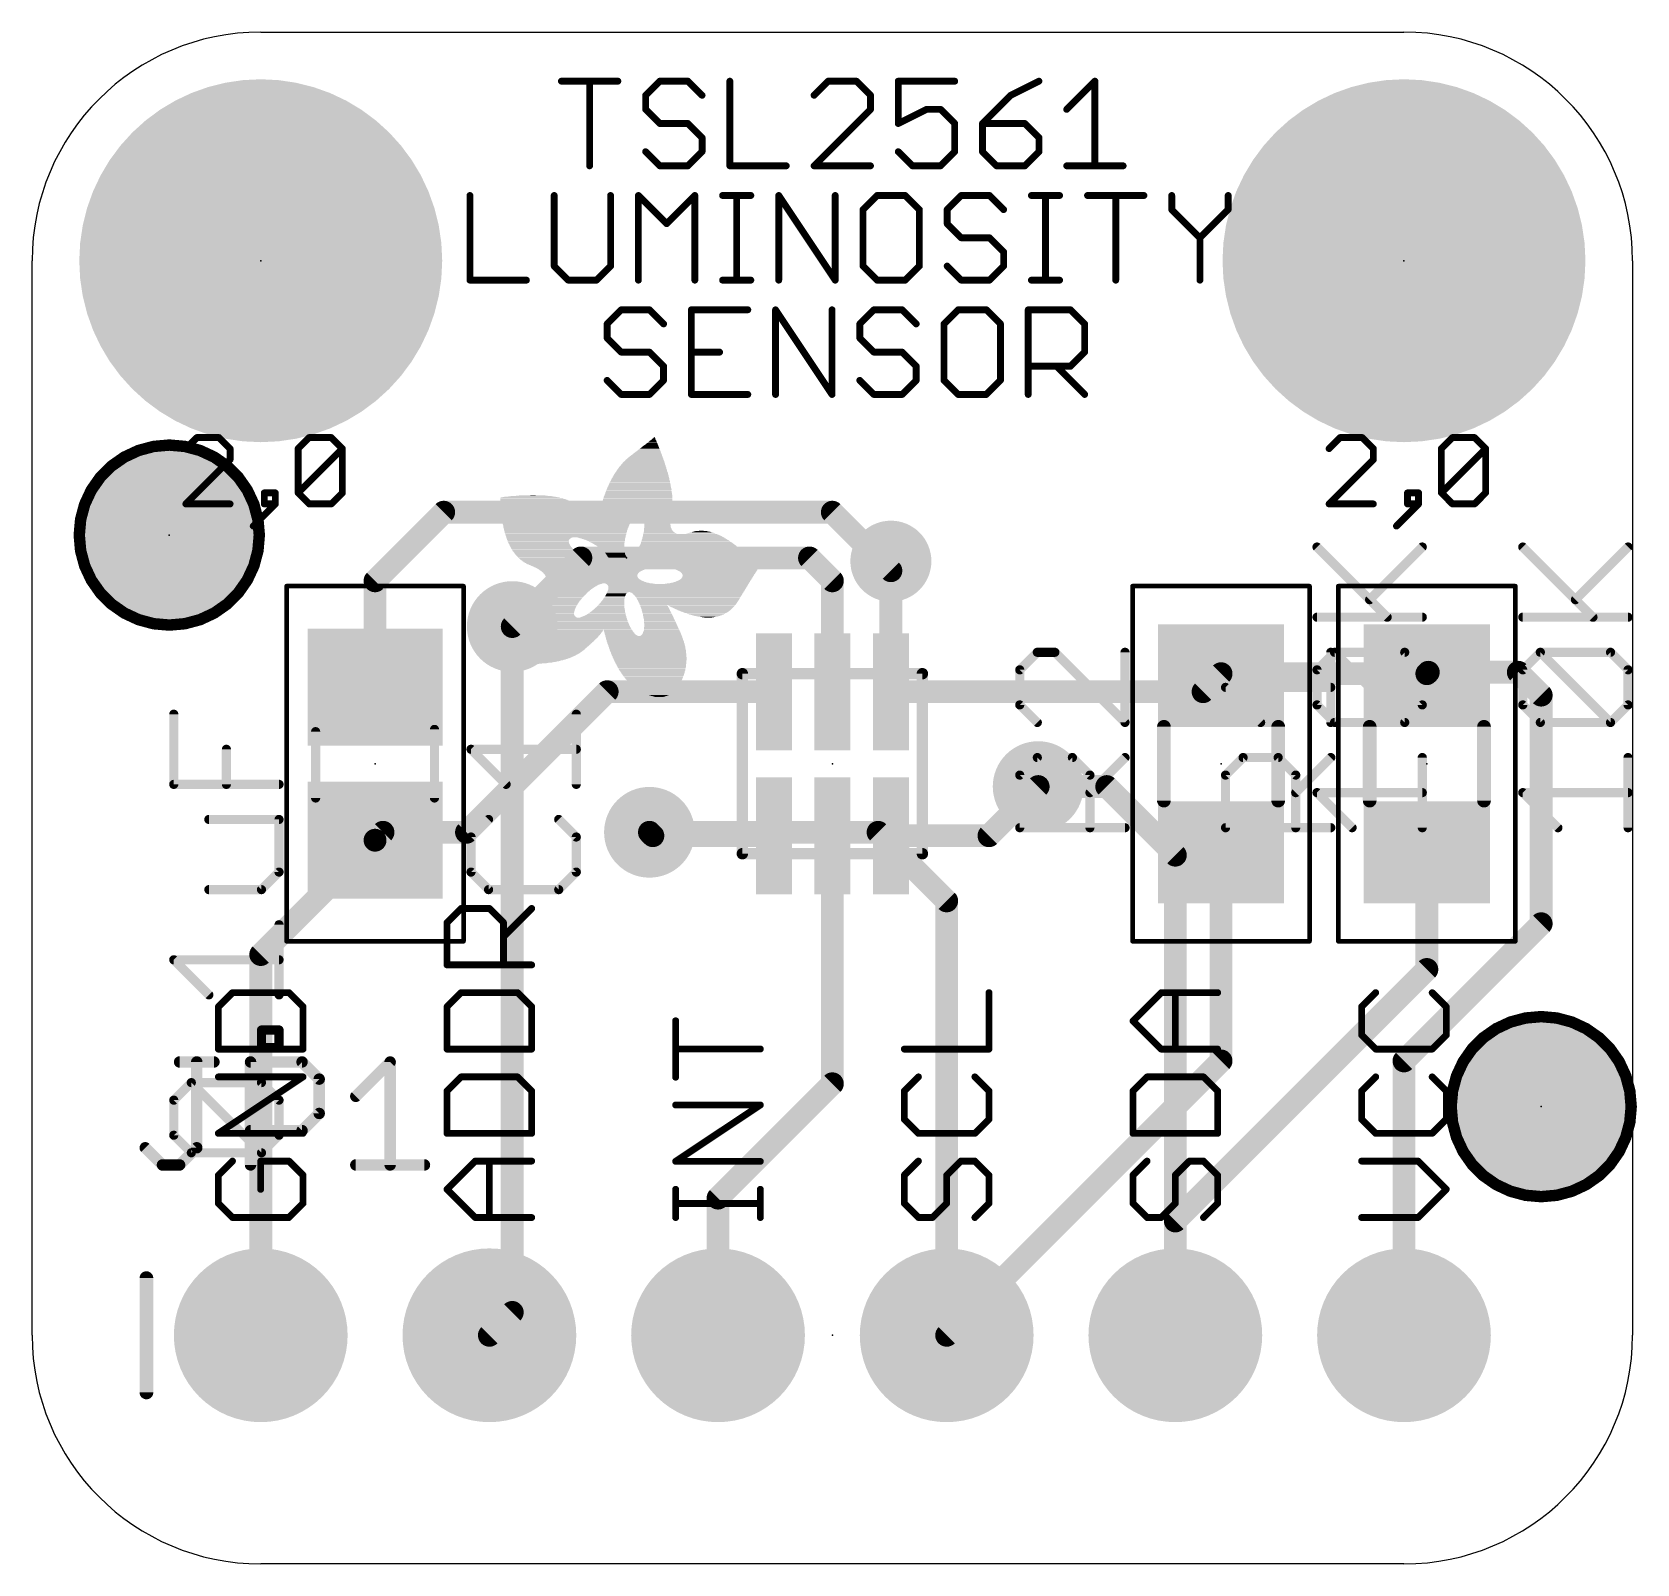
# Model space of a CAD drawing. Extents: x 0 to 17.8, y 0 to 17.
import ezdxf

# ---------------------------------------------------------------- set-up
doc = ezdxf.new("R2010")
doc.units = 0
for name, color, linetype in [('1', 12, 'CONTINUOUS'), ('16', 132, 'CONTINUOUS'), ('17', 110, 'CONTINUOUS'), ('18', 110, 'CONTINUOUS'), ('20', 53, 'CONTINUOUS'), ('21', 40, 'CONTINUOUS'), ('23', 53, 'CONTINUOUS'), ('25', 253, 'CONTINUOUS'), ('27', 253, 'CONTINUOUS'), ('39', 12, 'CONTINUOUS'), ('40', 132, 'CONTINUOUS'), ('41', 12, 'CONTINUOUS'), ('42', 132, 'CONTINUOUS'), ('43', 110, 'CONTINUOUS'), ('48', 253, 'CONTINUOUS'), ('51', 253, 'CONTINUOUS')]:
    doc.layers.add(name, color=color, linetype=linetype)

# ---------------------------------------------------------------- blocks, each defined once
blk = doc.blocks.new('RECT')
blk.add_solid([(-0.5, -0.5), (0.5, -0.5), (-0.5, 0.5), (0.5, 0.5)])
blk = doc.blocks.new('ROUNDP')
at = {"const_width": 0.5}
blk.add_lwpolyline([(0, -0.25, 1), (0, 0.25, 1), (0, -0.25)], format="xyb", dxfattribs=at)
blk = doc.blocks.new('PIE')
at = {"const_width": 0.5}
blk.add_lwpolyline([(0, -0.25, 1), (0, 0.25, 1), (0, -0.25)], format="xyb", dxfattribs=at)
blk = doc.blocks.new('ROUNDV')
at = {"const_width": 0.5}
blk.add_lwpolyline([(0, -0.25, 1), (0, 0.25, 1), (0, -0.25)], format="xyb", dxfattribs=at)

msp = doc.modelspace()

# ---------------------------------------------------------------- linework, layer by layer
at = {"layer": '1', "const_width": 0.254}
for points in [[(3.81, 10.922), (4.572, 11.684)], [(4.572, 11.684), (8.89, 11.684)], [(8.89, 11.684), (9.54, 11.034)], [(5.334, 10.414), (6.096, 11.176)], [(6.096, 11.176), (8.636, 11.176)], [(8.636, 11.176), (8.89, 10.922)], [(9.54, 11.034), (9.54, 9.69)], [(3.81, 9.74), (3.81, 10.922)], [(8.89, 10.922), (8.89, 9.69)], [(13.008, 9.69), (13.208, 9.89)], [(13.208, 9.89), (15.494, 9.89)], [(15.494, 9.89), (15.51, 9.906)], [(15.51, 9.906), (16.51, 9.906)], [(16.51, 9.906), (16.764, 9.652)], [(4.826, 8.128), (6.388, 9.69)], [(6.388, 9.69), (8.24, 9.69)], [(9.54, 9.69), (13.008, 9.69)], [(16.764, 9.652), (16.764, 7.112)], [(11.176, 8.636), (10.63, 8.09)], [(3.81, 8.04), (3.898, 8.128)], [(3.898, 8.128), (4.826, 8.128)], [(6.858, 8.128), (6.896, 8.09)], [(6.896, 8.09), (8.24, 8.09)], [(8.89, 5.334), (8.89, 8.09)], [(10.63, 8.09), (9.54, 8.09)], [(2.54, 6.77), (3.81, 8.04)], [(13.208, 5.588), (13.208, 7.89)], [(15.494, 6.604), (15.494, 7.89)], [(16.764, 7.112), (15.24, 5.588)], [(2.54, 2.54), (2.54, 6.77)], [(12.7, 3.81), (15.494, 6.604)], [(10.16, 2.54), (13.208, 5.588)], [(15.24, 5.588), (15.24, 2.54)], [(7.62, 4.064), (8.89, 5.334)], [(7.62, 2.54), (7.62, 4.064)], [(12.7, 2.54), (12.7, 3.81)]]:
    msp.add_lwpolyline(points, dxfattribs=at)
at = {"layer": '1', "const_width": 0.127}
for points in [[(4.572, 11.7475, 1), (4.572, 11.6205)], [(4.6169, 11.6391, 1), (4.5271, 11.7289)], [(8.9349, 11.7289, 1), (8.8451, 11.6391)], [(8.89, 11.6205, 1), (8.89, 11.7475)], [(6.096, 11.2395, 1), (6.096, 11.1125)], [(6.1409, 11.1311, 1), (6.0511, 11.2209)], [(8.6809, 11.2209, 1), (8.5911, 11.1311)], [(8.636, 11.1125, 1), (8.636, 11.2395)], [(9.6035, 11.034, 1), (9.4765, 11.034)], [(9.4951, 10.9891, 1), (9.5849, 11.0789)], [(3.8735, 10.922, 1), (3.7465, 10.922)], [(3.7651, 10.9669, 1), (3.8549, 10.8771)], [(8.9535, 10.922, 1), (8.8265, 10.922)], [(8.8451, 10.8771, 1), (8.9349, 10.9669)], [(5.2891, 10.4589, 1), (5.3789, 10.3691)], [(13.208, 9.9535, 1), (13.208, 9.8265)], [(13.2529, 9.8451, 1), (13.1631, 9.9349)], [(15.4491, 9.9349, 1), (15.5389, 9.8451)], [(15.51, 9.9695, 1), (15.51, 9.8425)], [(15.5549, 9.8611, 1), (15.4651, 9.9509)], [(15.494, 9.8265, 1), (15.494, 9.9535)], [(16.5549, 9.9509, 1), (16.4651, 9.8611)], [(16.51, 9.8425, 1), (16.51, 9.9695)], [(6.388, 9.7535, 1), (6.388, 9.6265)], [(6.4329, 9.6451, 1), (6.3431, 9.7349)], [(8.24, 9.6265, 1), (8.24, 9.7535)], [(9.54, 9.7535, 1), (9.54, 9.6265)], [(13.008, 9.6265, 1), (13.008, 9.7535)], [(3.7465, 9.74, 1), (3.8735, 9.74)], [(8.8265, 9.69, 1), (8.9535, 9.69)], [(9.4765, 9.69, 1), (9.6035, 9.69)], [(12.9631, 9.7349, 1), (13.0529, 9.6451)], [(16.8275, 9.652, 1), (16.7005, 9.652)], [(16.7191, 9.6071, 1), (16.8089, 9.6969)], [(11.2209, 8.5911, 1), (11.1311, 8.6809)], [(3.898, 8.1915, 1), (3.898, 8.0645)], [(3.9429, 8.0831, 1), (3.8531, 8.1729)], [(4.7811, 8.1729, 1), (4.8709, 8.0831)], [(4.826, 8.0645, 1), (4.826, 8.1915)], [(6.9029, 8.1729, 1), (6.8131, 8.0831)], [(6.896, 8.1535, 1), (6.896, 8.0265)], [(8.24, 8.0265, 1), (8.24, 8.1535)], [(8.9535, 8.09, 1), (8.8265, 8.09)], [(9.54, 8.1535, 1), (9.54, 8.0265)], [(10.63, 8.0265, 1), (10.63, 8.1535)], [(3.7651, 8.0849, 1), (3.8549, 7.9951)], [(3.8549, 7.9951, 1), (3.7651, 8.0849)], [(6.8511, 8.0451, 1), (6.9409, 8.1349)], [(10.5851, 8.1349, 1), (10.6749, 8.0451)], [(13.2715, 7.89, 1), (13.1445, 7.89)], [(15.5575, 7.89, 1), (15.4305, 7.89)], [(16.7005, 7.112, 1), (16.8275, 7.112)], [(16.8089, 7.0671, 1), (16.7191, 7.1569)], [(2.6035, 6.77, 1), (2.4765, 6.77)], [(2.4951, 6.8149, 1), (2.5849, 6.7251)], [(15.4305, 6.604, 1), (15.5575, 6.604)], [(15.5389, 6.5591, 1), (15.4491, 6.6489)], [(13.2529, 5.5431, 1), (13.1631, 5.6329)], [(15.3035, 5.588, 1), (15.1765, 5.588)], [(13.1445, 5.588, 1), (13.2715, 5.588)], [(15.1951, 5.6329, 1), (15.2849, 5.5431)], [(8.8265, 5.334, 1), (8.9535, 5.334)], [(8.9349, 5.2891, 1), (8.8451, 5.3789)], [(7.6835, 4.064, 1), (7.5565, 4.064)], [(7.5751, 4.1089, 1), (7.6649, 4.0191)], [(12.7635, 3.81, 1), (12.6365, 3.81)], [(12.6551, 3.8549, 1), (12.7449, 3.7651)], [(2.4765, 2.54, 1), (2.6035, 2.54)], [(7.5565, 2.54, 1), (7.6835, 2.54)], [(10.1151, 2.5849, 1), (10.2049, 2.4951)], [(12.6365, 2.54, 1), (12.7635, 2.54)], [(15.1765, 2.54, 1), (15.3035, 2.54)]]:
    msp.add_lwpolyline(points, format="xyb", dxfattribs=at)
at = {"layer": '16', "const_width": 0.254}
for points in [[(5.334, 2.794), (5.334, 10.414)], [(11.938, 8.636), (11.176, 8.636)], [(12.7, 7.874), (11.938, 8.636)], [(9.398, 8.128), (6.858, 8.128)], [(10.16, 7.366), (9.398, 8.128)], [(12.7, 2.54), (12.7, 7.874)], [(10.16, 2.54), (10.16, 7.366)], [(5.08, 2.54), (5.334, 2.794)]]:
    msp.add_lwpolyline(points, dxfattribs=at)
at = {"layer": '16', "const_width": 0.127}
for points in [[(5.3975, 10.414, 1), (5.2705, 10.414)], [(11.176, 8.6995, 1), (11.176, 8.5725)], [(11.9829, 8.6809, 1), (11.8931, 8.5911)], [(11.938, 8.5725, 1), (11.938, 8.6995)], [(6.858, 8.1915, 1), (6.858, 8.0645)], [(9.4429, 8.1729, 1), (9.3531, 8.0831)], [(9.398, 8.0645, 1), (9.398, 8.1915)], [(12.7635, 7.874, 1), (12.6365, 7.874)], [(12.6551, 7.8291, 1), (12.7449, 7.9189)], [(10.2235, 7.366, 1), (10.0965, 7.366)], [(10.1151, 7.3211, 1), (10.2049, 7.4109)], [(5.2705, 2.794, 1), (5.3975, 2.794)], [(5.3789, 2.7491, 1), (5.2891, 2.8389)], [(5.0351, 2.5849, 1), (5.1249, 2.4951)], [(10.0965, 2.54, 1), (10.2235, 2.54)], [(12.6365, 2.54, 1), (12.7635, 2.54)]]:
    msp.add_lwpolyline(points, format="xyb", dxfattribs=at)
at = {"layer": '20'}
for p, q in [((2.54, 17.018), (15.24, 17.018)), ((0, 2.54), (0, 14.478)), ((17.78, 14.478), (17.78, 2.54)), ((15.24, 0), (2.54, 0))]:
    msp.add_line(p, q, dxfattribs=at)
for centre, start, end in [((2.54, 14.478), 90, 180), ((15.24, 14.478), 0, 90), ((2.54, 2.54), 180, 270), ((15.24, 2.54), 270, 0)]:
    msp.add_arc(centre, 2.54, start, end, dxfattribs=at)
at = {"layer": '21'}
for points, const_width in [([(5.8801, 16.4918, 1), (5.8801, 16.4537)], 0.0381), ([(6.2127, 16.4727, 1), (6.1746, 16.4727)], 0.0381), ([(6.5072, 16.4537, 1), (6.5072, 16.4918)], 0.0381), ([(6.9724, 16.4918, 1), (6.9724, 16.4537)], 0.0381), ([(6.9859, 16.4592, 1), (6.9589, 16.4862)], 0.0381), ([(7.2994, 16.4862, 1), (7.2724, 16.4592)], 0.0381), ([(7.2859, 16.4537, 1), (7.2859, 16.4918)], 0.0381), ([(7.7702, 16.4727, 1), (7.7321, 16.4727)], 0.0381), ([(8.8434, 16.4918, 1), (8.8434, 16.4537)], 0.0381), ([(8.8569, 16.4592, 1), (8.83, 16.4862)], 0.0381), ([(9.1704, 16.4862, 1), (9.1435, 16.4592)], 0.0381), ([(9.157, 16.4537, 1), (9.157, 16.4918)], 0.0381), ([(9.6412, 16.4727, 1), (9.6031, 16.4727)], 0.0381), ([(9.6222, 16.4918, 1), (9.6222, 16.4537)], 0.0381), ([(10.2492, 16.4537, 1), (10.2492, 16.4918)], 0.0381), ([(11.1933, 16.4557, 1), (11.1762, 16.4897)], 0.0381), ([(11.8258, 16.4727, 1), (11.7877, 16.4727)], 0.0381), ([(11.8202, 16.4592, 1), (11.7933, 16.4862)], 0.0381), ([(2.54, 12.728, 1), (2.54, 16.228, 1), (2.54, 12.728)], 0.1524), ([(6.8347, 16.3159, 1), (6.7966, 16.3159)], 0.0381), ([(6.8021, 16.3294, 1), (6.8291, 16.3025)], 0.0381), ([(7.4292, 16.3025, 1), (7.4562, 16.3294)], 0.0381), ([(8.6732, 16.3294, 1), (8.7001, 16.3025)], 0.0381), ([(9.3328, 16.3159, 1), (9.2947, 16.3159)], 0.0381), ([(9.3003, 16.3025, 1), (9.3272, 16.3294)], 0.0381), ([(10.8627, 16.333, 1), (10.8797, 16.2989)], 0.0381), ([(10.8847, 16.3025, 1), (10.8578, 16.3294)], 0.0381), ([(15.24, 12.728, 1), (15.24, 16.228, 1), (15.24, 12.728)], 0.1524), ([(6.8291, 16.1726, 1), (6.8021, 16.1457)], 0.0381), ([(6.7966, 16.1592, 1), (6.8347, 16.1592)], 0.0381), ([(9.2947, 16.1592, 1), (9.3328, 16.1592)], 0.0381), ([(9.3272, 16.1457, 1), (9.3003, 16.1726)], 0.0381), ([(9.9357, 16.1782, 1), (9.9357, 16.1401)], 0.0381), ([(9.9442, 16.1421, 1), (9.9272, 16.1762)], 0.0381), ([(10.1059, 16.1726, 1), (10.079, 16.1457)], 0.0381), ([(10.0925, 16.1401, 1), (10.0925, 16.1782)], 0.0381), ([(11.4797, 16.1726, 1), (11.5067, 16.1457)], 0.0381), ([(6.9724, 16.0215, 1), (6.9724, 15.9834)], 0.0381), ([(6.9589, 15.9889, 1), (6.9859, 16.0159)], 0.0381), ([(7.2994, 16.0159, 1), (7.2724, 15.9889)], 0.0381), ([(7.2859, 15.9834, 1), (7.2859, 16.0215)], 0.0381), ([(7.4617, 15.8456, 1), (7.4236, 15.8456)], 0.0381), ([(7.4292, 15.8322, 1), (7.4562, 15.8591)], 0.0381), ([(9.6031, 16.0024, 1), (9.6412, 16.0024)], 0.0381), ([(9.6137, 16.0194, 1), (9.6307, 15.9854)], 0.0381), ([(10.2683, 16.0024, 1), (10.2302, 16.0024)], 0.0381), ([(10.2358, 15.9889, 1), (10.2627, 16.0159)], 0.0381), ([(10.5767, 16.0024, 1), (10.5386, 16.0024)], 0.0381), ([(10.5577, 16.0215, 1), (10.5577, 15.9834)], 0.0381), ([(10.5442, 16.0159, 1), (10.5712, 15.9889)], 0.0381), ([(11.0415, 16.0159, 1), (11.0145, 15.9889)], 0.0381), ([(11.028, 15.9834, 1), (11.028, 16.0215)], 0.0381), ([(11.2038, 15.8456, 1), (11.1657, 15.8456)], 0.0381), ([(11.1713, 15.8322, 1), (11.1982, 15.8591)], 0.0381), ([(6.8291, 15.7023, 1), (6.8021, 15.6754)], 0.0381), ([(7.4236, 15.6889, 1), (7.4617, 15.6889)], 0.0381), ([(7.4562, 15.6754, 1), (7.4292, 15.7023)], 0.0381), ([(9.6356, 15.7023, 1), (9.6087, 15.6754)], 0.0381), ([(10.2302, 15.6889, 1), (10.2683, 15.6889)], 0.0381), ([(10.2627, 15.6754, 1), (10.2358, 15.7023)], 0.0381), ([(10.5712, 15.7023, 1), (10.5442, 15.6754)], 0.0381), ([(10.5386, 15.6889, 1), (10.5767, 15.6889)], 0.0381), ([(11.1657, 15.6889, 1), (11.2038, 15.6889)], 0.0381), ([(11.1982, 15.6754, 1), (11.1713, 15.7023)], 0.0381), ([(6.1746, 15.5321, 1), (6.2127, 15.5321)], 0.0381), ([(6.9724, 15.5512, 1), (6.9724, 15.5131)], 0.0381), ([(6.9589, 15.5186, 1), (6.9859, 15.5456)], 0.0381), ([(7.2724, 15.5456, 1), (7.2994, 15.5186)], 0.0381), ([(7.2859, 15.5131, 1), (7.2859, 15.5512)], 0.0381), ([(7.7511, 15.5512, 1), (7.7511, 15.5131)], 0.0381), ([(7.7321, 15.5321, 1), (7.7702, 15.5321)], 0.0381), ([(8.3782, 15.5131, 1), (8.3782, 15.5512)], 0.0381), ([(8.6732, 15.5456, 1), (8.7001, 15.5186)], 0.0381), ([(8.6867, 15.5512, 1), (8.6867, 15.5131)], 0.0381), ([(9.3137, 15.5131, 1), (9.3137, 15.5512)], 0.0381), ([(9.7789, 15.5512, 1), (9.7789, 15.5131)], 0.0381), ([(9.7655, 15.5186, 1), (9.7924, 15.5456)], 0.0381), ([(10.079, 15.5456, 1), (10.1059, 15.5186)], 0.0381), ([(10.0925, 15.5131, 1), (10.0925, 15.5512)], 0.0381), ([(10.7145, 15.5512, 1), (10.7145, 15.5131)], 0.0381), ([(10.701, 15.5186, 1), (10.7279, 15.5456)], 0.0381), ([(11.0145, 15.5456, 1), (11.0415, 15.5186)], 0.0381), ([(11.028, 15.5131, 1), (11.028, 15.5512)], 0.0381), ([(11.4932, 15.5512, 1), (11.4932, 15.5131)], 0.0381), ([(11.7877, 15.5321, 1), (11.8258, 15.5321)], 0.0381), ([(12.1203, 15.5131, 1), (12.1203, 15.5512)], 0.0381), ([(4.8832, 15.2027, 1), (4.8451, 15.2027)], 0.0381), ([(5.8187, 15.2027, 1), (5.7806, 15.2027)], 0.0381), ([(6.4457, 15.2027, 1), (6.4076, 15.2027)], 0.0381), ([(6.7542, 15.2027, 1), (6.7161, 15.2027)], 0.0381), ([(6.7486, 15.2162, 1), (6.7217, 15.1892)], 0.0381), ([(7.3813, 15.2027, 1), (7.3432, 15.2027)], 0.0381), ([(7.3757, 15.1892, 1), (7.3487, 15.2162)], 0.0381), ([(7.6707, 15.2218, 1), (7.6707, 15.1837)], 0.0381), ([(7.8465, 15.2027, 1), (7.8084, 15.2027)], 0.0381), ([(7.9842, 15.1837, 1), (7.9842, 15.2218)], 0.0381), ([(8.3134, 15.2027, 1), (8.2753, 15.2027)], 0.0381), ([(8.3102, 15.2133, 1), (8.2785, 15.1921)], 0.0381), ([(8.9405, 15.2027, 1), (8.9024, 15.2027)], 0.0381), ([(9.3866, 15.2218, 1), (9.3866, 15.1837)], 0.0381), ([(9.4001, 15.1892, 1), (9.3731, 15.2162)], 0.0381), ([(9.7136, 15.2162, 1), (9.6867, 15.1892)], 0.0381), ([(9.7002, 15.1837, 1), (9.7002, 15.2218)], 0.0381), ([(10.3221, 15.2218, 1), (10.3221, 15.1837)], 0.0381), ([(10.3356, 15.1892, 1), (10.3087, 15.2162)], 0.0381), ([(10.6491, 15.2162, 1), (10.6222, 15.1892)], 0.0381), ([(10.6357, 15.1837, 1), (10.6357, 15.2218)], 0.0381), ([(11.1009, 15.2218, 1), (11.1009, 15.1837)], 0.0381), ([(11.2767, 15.2027, 1), (11.2386, 15.2027)], 0.0381), ([(11.4144, 15.1837, 1), (11.4144, 15.2218)], 0.0381), ([(11.7246, 15.2218, 1), (11.7246, 15.1837)], 0.0381), ([(12.0572, 15.2027, 1), (12.0191, 15.2027)], 0.0381), ([(12.3516, 15.1837, 1), (12.3516, 15.2218)], 0.0381), ([(12.6791, 15.2027, 1), (12.641, 15.2027)], 0.0381), ([(13.3062, 15.2027, 1), (13.2681, 15.2027)], 0.0381), ([(9.2489, 15.0459, 1), (9.2108, 15.0459)], 0.0381), ([(9.2164, 15.0594, 1), (9.2433, 15.0325)], 0.0381), ([(9.876, 15.0459, 1), (9.8379, 15.0459)], 0.0381), ([(9.8435, 15.0325, 1), (9.8704, 15.0594)], 0.0381), ([(10.1844, 15.0459, 1), (10.1463, 15.0459)], 0.0381), ([(10.1519, 15.0594, 1), (10.1788, 15.0325)], 0.0381), ([(10.779, 15.0325, 1), (10.8059, 15.0594)], 0.0381), ([(12.6736, 15.0594, 1), (12.6466, 15.0325)], 0.0381), ([(12.641, 15.0459, 1), (12.6791, 15.0459)], 0.0381), ([(13.2681, 15.0459, 1), (13.3062, 15.0459)], 0.0381), ([(13.3006, 15.0325, 1), (13.2737, 15.0594)], 0.0381), ([(7.0352, 14.9026, 1), (7.0621, 14.8757)], 0.0381), ([(7.0352, 14.8757, 1), (7.0621, 14.9026)], 0.0381), ([(10.1788, 14.9026, 1), (10.1519, 14.8757)], 0.0381), ([(10.1463, 14.8892, 1), (10.1844, 14.8892)], 0.0381), ([(10.3221, 14.7515, 1), (10.3221, 14.7134)], 0.0381), ([(10.3087, 14.7189, 1), (10.3356, 14.7459)], 0.0381), ([(10.6491, 14.7459, 1), (10.6222, 14.7189)], 0.0381), ([(10.6357, 14.7134, 1), (10.6357, 14.7515)], 0.0381), ([(12.9927, 14.7324, 1), (12.9546, 14.7324)], 0.0381), ([(12.9602, 14.7459, 1), (12.9871, 14.7189)], 0.0381), ([(12.9602, 14.7189, 1), (12.9871, 14.7459)], 0.0381), ([(5.8131, 14.4323, 1), (5.7861, 14.4054)], 0.0381), ([(6.4402, 14.4054, 1), (6.4132, 14.4323)], 0.0381), ([(9.2433, 14.4323, 1), (9.2164, 14.4054)], 0.0381), ([(9.8704, 14.4054, 1), (9.8435, 14.4323)], 0.0381), ([(10.1788, 14.4323, 1), (10.1519, 14.4054)], 0.0381), ([(10.8115, 14.5756, 1), (10.7734, 14.5756)], 0.0381), ([(10.779, 14.5622, 1), (10.8059, 14.5891)], 0.0381), ([(10.8059, 14.4054, 1), (10.779, 14.4323)], 0.0381), ([(4.8641, 14.2812, 1), (4.8641, 14.2431)], 0.0381), ([(4.8451, 14.2621, 1), (4.8832, 14.2621)], 0.0381), ([(5.4912, 14.2431, 1), (5.4912, 14.2812)], 0.0381), ([(5.7806, 14.4189, 1), (5.8187, 14.4189)], 0.0381), ([(5.9564, 14.2812, 1), (5.9564, 14.2431)], 0.0381), ([(5.9429, 14.2486, 1), (5.9699, 14.2756)], 0.0381), ([(6.2564, 14.2756, 1), (6.2834, 14.2486)], 0.0381), ([(6.2699, 14.2431, 1), (6.2699, 14.2812)], 0.0381), ([(6.4076, 14.4189, 1), (6.4457, 14.4189)], 0.0381), ([(6.7161, 14.2621, 1), (6.7542, 14.2621)], 0.0381), ([(7.3432, 14.2621, 1), (7.3813, 14.2621)], 0.0381), ([(7.6707, 14.2812, 1), (7.6707, 14.2431)], 0.0381), ([(7.8084, 14.2621, 1), (7.8465, 14.2621)], 0.0381), ([(7.9842, 14.2431, 1), (7.9842, 14.2812)], 0.0381), ([(8.2753, 14.2621, 1), (8.3134, 14.2621)], 0.0381), ([(8.9024, 14.2621, 1), (8.9405, 14.2621)], 0.0381), ([(8.9056, 14.2515, 1), (8.9373, 14.2727)], 0.0381), ([(9.2108, 14.4189, 1), (9.2489, 14.4189)], 0.0381), ([(9.3866, 14.2812, 1), (9.3866, 14.2431)], 0.0381), ([(9.3731, 14.2486, 1), (9.4001, 14.2756)], 0.0381), ([(9.6867, 14.2756, 1), (9.7136, 14.2486)], 0.0381), ([(9.7002, 14.2431, 1), (9.7002, 14.2812)], 0.0381), ([(9.8379, 14.4189, 1), (9.876, 14.4189)], 0.0381), ([(10.3221, 14.2812, 1), (10.3221, 14.2431)], 0.0381), ([(10.3087, 14.2486, 1), (10.3356, 14.2756)], 0.0381), ([(10.6222, 14.2756, 1), (10.6491, 14.2486)], 0.0381), ([(10.6357, 14.2431, 1), (10.6357, 14.2812)], 0.0381), ([(10.7734, 14.4189, 1), (10.8115, 14.4189)], 0.0381), ([(11.1009, 14.2812, 1), (11.1009, 14.2431)], 0.0381), ([(11.2386, 14.2621, 1), (11.2767, 14.2621)], 0.0381), ([(11.4144, 14.2431, 1), (11.4144, 14.2812)], 0.0381), ([(12.0191, 14.2621, 1), (12.0572, 14.2621)], 0.0381), ([(12.9546, 14.2621, 1), (12.9927, 14.2621)], 0.0381), ([(6.5449, 13.9518, 1), (6.5449, 13.9137)], 0.0381), ([(6.5583, 13.9192, 1), (6.5314, 13.9462)], 0.0381), ([(6.8719, 13.9462, 1), (6.8449, 13.9192)], 0.0381), ([(6.8584, 13.9137, 1), (6.8584, 13.9518)], 0.0381), ([(7.3236, 13.9518, 1), (7.3236, 13.9137)], 0.0381), ([(7.3427, 13.9327, 1), (7.3046, 13.9327)], 0.0381), ([(7.9507, 13.9137, 1), (7.9507, 13.9518)], 0.0381), ([(8.2782, 13.9327, 1), (8.2401, 13.9327)], 0.0381), ([(8.275, 13.9433, 1), (8.2433, 13.9221)], 0.0381), ([(8.9053, 13.9327, 1), (8.8672, 13.9327)], 0.0381), ([(9.3514, 13.9518, 1), (9.3514, 13.9137)], 0.0381), ([(9.3649, 13.9192, 1), (9.338, 13.9462)], 0.0381), ([(9.6784, 13.9462, 1), (9.6515, 13.9192)], 0.0381), ([(9.665, 13.9137, 1), (9.665, 13.9518)], 0.0381), ([(10.2869, 13.9518, 1), (10.2869, 13.9137)], 0.0381), ([(10.3004, 13.9192, 1), (10.2735, 13.9462)], 0.0381), ([(10.6139, 13.9462, 1), (10.587, 13.9192)], 0.0381), ([(10.6005, 13.9137, 1), (10.6005, 13.9518)], 0.0381), ([(11.0847, 13.9327, 1), (11.0466, 13.9327)], 0.0381), ([(11.0657, 13.9518, 1), (11.0657, 13.9137)], 0.0381), ([(11.5495, 13.9462, 1), (11.5225, 13.9192)], 0.0381), ([(11.536, 13.9137, 1), (11.536, 13.9518)], 0.0381), ([(6.4072, 13.7759, 1), (6.3691, 13.7759)], 0.0381), ([(6.3746, 13.7894, 1), (6.4016, 13.7625)], 0.0381), ([(7.0017, 13.7625, 1), (7.0286, 13.7894)], 0.0381), ([(9.2137, 13.7759, 1), (9.1756, 13.7759)], 0.0381), ([(9.1812, 13.7894, 1), (9.2081, 13.7625)], 0.0381), ([(9.8083, 13.7625, 1), (9.8352, 13.7894)], 0.0381), ([(10.1492, 13.7759, 1), (10.1111, 13.7759)], 0.0381), ([(10.1167, 13.7894, 1), (10.1436, 13.7625)], 0.0381), ([(10.7763, 13.7759, 1), (10.7382, 13.7759)], 0.0381), ([(10.7438, 13.7625, 1), (10.7707, 13.7894)], 0.0381), ([(11.7118, 13.7759, 1), (11.6737, 13.7759)], 0.0381), ([(11.6793, 13.7625, 1), (11.7062, 13.7894)], 0.0381), ([(6.4016, 13.6326, 1), (6.3746, 13.6057)], 0.0381), ([(6.3691, 13.6192, 1), (6.4072, 13.6192)], 0.0381), ([(9.1756, 13.6192, 1), (9.2137, 13.6192)], 0.0381), ([(9.2081, 13.6326, 1), (9.1812, 13.6057)], 0.0381), ([(6.5449, 13.4815, 1), (6.5449, 13.4434)], 0.0381), ([(6.5314, 13.4489, 1), (6.5583, 13.4759)], 0.0381), ([(6.8719, 13.4759, 1), (6.8449, 13.4489)], 0.0381), ([(6.8584, 13.4434, 1), (6.8584, 13.4815)], 0.0381), ([(7.3236, 13.4815, 1), (7.3236, 13.4434)], 0.0381), ([(7.6372, 13.4434, 1), (7.6372, 13.4815)], 0.0381), ([(9.3514, 13.4815, 1), (9.3514, 13.4434)], 0.0381), ([(9.338, 13.4489, 1), (9.3649, 13.4759)], 0.0381), ([(9.6784, 13.4759, 1), (9.6515, 13.4489)], 0.0381), ([(9.665, 13.4434, 1), (9.665, 13.4815)], 0.0381), ([(11.6737, 13.4624, 1), (11.7118, 13.4624)], 0.0381), ([(11.7062, 13.4489, 1), (11.6793, 13.4759)], 0.0381), ([(7.0342, 13.3056, 1), (6.9961, 13.3056)], 0.0381), ([(7.0017, 13.2922, 1), (7.0286, 13.3191)], 0.0381), ([(9.8408, 13.3056, 1), (9.8027, 13.3056)], 0.0381), ([(9.8083, 13.2922, 1), (9.8352, 13.3191)], 0.0381), ([(11.0657, 13.3247, 1), (11.0657, 13.2866)], 0.0381), ([(11.3927, 13.3191, 1), (11.3658, 13.2922)], 0.0381), ([(11.5225, 13.3191, 1), (11.5495, 13.2922)], 0.0381), ([(11.536, 13.2866, 1), (11.536, 13.3247)], 0.0381), ([(6.4016, 13.1623, 1), (6.3746, 13.1354)], 0.0381), ([(6.5449, 13.0112, 1), (6.5449, 12.9731)], 0.0381), ([(6.5314, 12.9786, 1), (6.5583, 13.0056)], 0.0381), ([(6.8449, 13.0056, 1), (6.8719, 12.9786)], 0.0381), ([(6.8584, 12.9731, 1), (6.8584, 13.0112)], 0.0381), ([(6.9961, 13.1489, 1), (7.0342, 13.1489)], 0.0381), ([(7.0286, 13.1354, 1), (7.0017, 13.1623)], 0.0381), ([(7.3236, 13.0112, 1), (7.3236, 12.9731)], 0.0381), ([(7.9507, 12.9731, 1), (7.9507, 13.0112)], 0.0381), ([(8.8704, 12.9815, 1), (8.9021, 13.0027)], 0.0381), ([(9.2081, 13.1623, 1), (9.1812, 13.1354)], 0.0381), ([(9.3514, 13.0112, 1), (9.3514, 12.9731)], 0.0381), ([(9.338, 12.9786, 1), (9.3649, 13.0056)], 0.0381), ([(9.6515, 13.0056, 1), (9.6784, 12.9786)], 0.0381), ([(9.665, 12.9731, 1), (9.665, 13.0112)], 0.0381), ([(9.8027, 13.1489, 1), (9.8408, 13.1489)], 0.0381), ([(9.8352, 13.1354, 1), (9.8083, 13.1623)], 0.0381), ([(10.1436, 13.1623, 1), (10.1167, 13.1354)], 0.0381), ([(10.1111, 13.1489, 1), (10.1492, 13.1489)], 0.0381), ([(10.2869, 13.0112, 1), (10.2869, 12.9731)], 0.0381), ([(10.2735, 12.9786, 1), (10.3004, 13.0056)], 0.0381), ([(10.587, 13.0056, 1), (10.6139, 12.9786)], 0.0381), ([(10.6005, 12.9731, 1), (10.6005, 13.0112)], 0.0381), ([(10.7382, 13.1489, 1), (10.7763, 13.1489)], 0.0381), ([(10.7707, 13.1354, 1), (10.7438, 13.1623)], 0.0381), ([(11.6793, 12.9786, 1), (11.7062, 13.0056)], 0.0381), ([(7.3046, 12.9921, 1), (7.3427, 12.9921)], 0.0381), ([(8.2401, 12.9921, 1), (8.2782, 12.9921)], 0.0381), ([(8.8672, 12.9921, 1), (8.9053, 12.9921)], 0.0381), ([(11.0466, 12.9921, 1), (11.0847, 12.9921)], 0.0381), ([(9.54, 10.94, 1), (9.54, 11.34, 1), (9.54, 10.94)], 0.5), ([(4.7661, 7.3008, 1), (4.7661, 7.2627)], 0.0381), ([(4.7795, 7.2683, 1), (4.7526, 7.2952)], 0.0381), ([(5.0931, 7.2952, 1), (5.0661, 7.2683)], 0.0381), ([(5.0796, 7.2627, 1), (5.0796, 7.3008)], 0.0381), ([(5.5634, 7.2683, 1), (5.5364, 7.2952)], 0.0381), ([(4.6283, 7.125, 1), (4.5902, 7.125)], 0.0381), ([(4.5958, 7.1384, 1), (4.6228, 7.1115)], 0.0381), ([(5.2554, 7.125, 1), (5.2173, 7.125)], 0.0381), ([(5.2229, 7.1115, 1), (5.2498, 7.1384)], 0.0381), ([(5.2229, 6.9817, 1), (5.2498, 6.9547)], 0.0381), ([(4.6093, 6.6737, 1), (4.6093, 6.6356)], 0.0381), ([(4.5902, 6.6547, 1), (4.6283, 6.6547)], 0.0381), ([(5.2173, 6.6547, 1), (5.2554, 6.6547)], 0.0381), ([(5.5499, 6.6356, 1), (5.5499, 6.6737)], 0.0381), ([(2.2261, 6.3653, 1), (2.2261, 6.3272)], 0.0381), ([(2.2395, 6.3327, 1), (2.2126, 6.3597)], 0.0381), ([(2.8666, 6.3597, 1), (2.8397, 6.3327)], 0.0381), ([(2.8531, 6.3272, 1), (2.8531, 6.3653)], 0.0381), ([(4.7661, 6.3653, 1), (4.7661, 6.3272)], 0.0381), ([(4.7795, 6.3327, 1), (4.7526, 6.3597)], 0.0381), ([(5.4066, 6.3597, 1), (5.3797, 6.3327)], 0.0381), ([(5.3931, 6.3272, 1), (5.3931, 6.3653)], 0.0381), ([(10.649, 6.3462, 1), (10.6109, 6.3462)], 0.0381), ([(12.5428, 6.3653, 1), (12.5428, 6.3272)], 0.0381), ([(12.5563, 6.3327, 1), (12.5294, 6.3597)], 0.0381), ([(12.7187, 6.3462, 1), (12.6806, 6.3462)], 0.0381), ([(13.1699, 6.3272, 1), (13.1699, 6.3653)], 0.0381), ([(14.9395, 6.3327, 1), (14.9126, 6.3597)], 0.0381), ([(15.5666, 6.3597, 1), (15.5397, 6.3327)], 0.0381), ([(2.0883, 6.1894, 1), (2.0502, 6.1894)], 0.0381), ([(2.0558, 6.2029, 1), (2.0828, 6.176)], 0.0381), ([(3.029, 6.1894, 1), (2.9909, 6.1894)], 0.0381), ([(2.9964, 6.176, 1), (3.0234, 6.2029)], 0.0381), ([(4.6283, 6.1894, 1), (4.5902, 6.1894)], 0.0381), ([(4.5958, 6.2029, 1), (4.6228, 6.176)], 0.0381), ([(5.569, 6.1894, 1), (5.5309, 6.1894)], 0.0381), ([(5.5364, 6.176, 1), (5.5634, 6.2029)], 0.0381), ([(7.1683, 6.0344, 1), (7.1302, 6.0344)], 0.0381), ([(12.2428, 6.0461, 1), (12.2158, 6.0192)], 0.0381), ([(12.2158, 6.0461, 1), (12.2428, 6.0192)], 0.0381), ([(14.7883, 6.1894, 1), (14.7502, 6.1894)], 0.0381), ([(14.7558, 6.2029, 1), (14.7828, 6.176)], 0.0381), ([(15.729, 6.1894, 1), (15.6909, 6.1894)], 0.0381), ([(15.6964, 6.176, 1), (15.7234, 6.2029)], 0.0381), ([(14.7502, 5.8759, 1), (14.7883, 5.8759)], 0.0381), ([(14.7828, 5.8894, 1), (14.7558, 5.8624)], 0.0381), ([(15.6909, 5.8759, 1), (15.729, 5.8759)], 0.0381), ([(15.7234, 5.8624, 1), (15.6964, 5.8894)], 0.0381), ([(2.0502, 5.7191, 1), (2.0883, 5.7191)], 0.0381), ([(2.0693, 5.7382, 1), (2.0693, 5.7001)], 0.0381), ([(2.9909, 5.7191, 1), (3.029, 5.7191)], 0.0381), ([(3.0099, 5.7001, 1), (3.0099, 5.7382)], 0.0381), ([(4.6093, 5.7382, 1), (4.6093, 5.7001)], 0.0381), ([(4.5902, 5.7191, 1), (4.6283, 5.7191)], 0.0381), ([(5.5309, 5.7191, 1), (5.569, 5.7191)], 0.0381), ([(5.5499, 5.7001, 1), (5.5499, 5.7382)], 0.0381), ([(7.1493, 5.7399, 1), (7.1493, 5.7018)], 0.0381), ([(8.0899, 5.7018, 1), (8.0899, 5.7399)], 0.0381), ([(9.6893, 5.7382, 1), (9.6893, 5.7001)], 0.0381), ([(10.6109, 5.7191, 1), (10.649, 5.7191)], 0.0381), ([(10.6299, 5.7001, 1), (10.6299, 5.7382)], 0.0381), ([(12.5428, 5.7382, 1), (12.5428, 5.7001)], 0.0381), ([(12.5294, 5.7057, 1), (12.5563, 5.7326)], 0.0381), ([(12.6806, 5.7191, 1), (12.7187, 5.7191)], 0.0381), ([(13.1699, 5.7001, 1), (13.1699, 5.7382)], 0.0381), ([(14.9261, 5.7382, 1), (14.9261, 5.7001)], 0.0381), ([(14.9126, 5.7057, 1), (14.9395, 5.7326)], 0.0381), ([(15.5397, 5.7326, 1), (15.5666, 5.7057)], 0.0381), ([(15.5531, 5.7001, 1), (15.5531, 5.7382)], 0.0381), ([(2.0693, 5.4297, 1), (2.0693, 5.3916)], 0.0381), ([(3.0205, 5.3948, 1), (2.9993, 5.4265)], 0.0381), ([(3.0099, 5.3916, 1), (3.0099, 5.4297)], 0.0381), ([(4.7661, 5.4297, 1), (4.7661, 5.3916)], 0.0381), ([(4.7795, 5.3972, 1), (4.7526, 5.4242)], 0.0381), ([(5.4066, 5.4242, 1), (5.3797, 5.3972)], 0.0381), ([(5.3931, 5.3916, 1), (5.3931, 5.4297)], 0.0381), ([(7.1302, 5.4073, 1), (7.1683, 5.4073)], 0.0381), ([(9.8595, 5.3972, 1), (9.8326, 5.4242)], 0.0381), ([(10.4866, 5.4242, 1), (10.4597, 5.3972)], 0.0381), ([(12.3861, 5.4297, 1), (12.3861, 5.3916)], 0.0381), ([(12.3995, 5.3972, 1), (12.3726, 5.4242)], 0.0381), ([(13.0266, 5.4242, 1), (12.9997, 5.3972)], 0.0381), ([(13.0131, 5.3916, 1), (13.0131, 5.4297)], 0.0381), ([(14.9395, 5.3972, 1), (14.9126, 5.4242)], 0.0381), ([(15.5666, 5.4242, 1), (15.5397, 5.3972)], 0.0381), ([(4.6283, 5.2539, 1), (4.5902, 5.2539)], 0.0381), ([(4.5958, 5.2674, 1), (4.6228, 5.2404)], 0.0381), ([(5.569, 5.2539, 1), (5.5309, 5.2539)], 0.0381), ([(5.5364, 5.2404, 1), (5.5634, 5.2674)], 0.0381), ([(9.7083, 5.2539, 1), (9.6702, 5.2539)], 0.0381), ([(9.6758, 5.2674, 1), (9.7028, 5.2404)], 0.0381), ([(10.649, 5.2539, 1), (10.6109, 5.2539)], 0.0381), ([(10.6164, 5.2404, 1), (10.6434, 5.2674)], 0.0381), ([(12.2483, 5.2539, 1), (12.2102, 5.2539)], 0.0381), ([(12.2158, 5.2674, 1), (12.2428, 5.2404)], 0.0381), ([(13.189, 5.2539, 1), (13.1509, 5.2539)], 0.0381), ([(13.1564, 5.2404, 1), (13.1834, 5.2674)], 0.0381), ([(14.7883, 5.2539, 1), (14.7502, 5.2539)], 0.0381), ([(14.7558, 5.2674, 1), (14.7828, 5.2404)], 0.0381), ([(15.729, 5.2539, 1), (15.6909, 5.2539)], 0.0381), ([(15.6964, 5.2404, 1), (15.7234, 5.2674)], 0.0381), ([(7.1493, 5.1179, 1), (7.1493, 5.0798)], 0.0381), ([(8.1005, 5.083, 1), (8.0793, 5.1147)], 0.0381), ([(8.0899, 5.0798, 1), (8.0899, 5.1179)], 0.0381), ([(2.0693, 4.8027, 1), (2.0693, 4.7646)], 0.0381), ([(2.0587, 4.7995, 1), (2.0799, 4.7678)], 0.0381), ([(3.0099, 4.7646, 1), (3.0099, 4.8027)], 0.0381), ([(4.6093, 4.8027, 1), (4.6093, 4.7646)], 0.0381), ([(5.5499, 4.7646, 1), (5.5499, 4.8027)], 0.0381), ([(9.6702, 4.9404, 1), (9.7083, 4.9404)], 0.0381), ([(9.7028, 4.9539, 1), (9.6758, 4.9269)], 0.0381), ([(9.8461, 4.8027, 1), (9.8461, 4.7646)], 0.0381), ([(9.8326, 4.7701, 1), (9.8595, 4.7971)], 0.0381), ([(10.4597, 4.7971, 1), (10.4866, 4.7701)], 0.0381), ([(10.4731, 4.7646, 1), (10.4731, 4.8027)], 0.0381), ([(10.6109, 4.9404, 1), (10.649, 4.9404)], 0.0381), ([(10.6434, 4.9269, 1), (10.6164, 4.9539)], 0.0381), ([(12.2293, 4.8027, 1), (12.2293, 4.7646)], 0.0381), ([(13.1699, 4.7646, 1), (13.1699, 4.8027)], 0.0381), ([(14.7502, 4.9404, 1), (14.7883, 4.9404)], 0.0381), ([(14.7828, 4.9539, 1), (14.7558, 4.9269)], 0.0381), ([(14.9261, 4.8027, 1), (14.9261, 4.7646)], 0.0381), ([(14.9126, 4.7701, 1), (14.9395, 4.7971)], 0.0381), ([(15.5397, 4.7971, 1), (15.5666, 4.7701)], 0.0381), ([(15.5531, 4.7646, 1), (15.5531, 4.8027)], 0.0381), ([(15.6909, 4.9404, 1), (15.729, 4.9404)], 0.0381), ([(15.7234, 4.9269, 1), (15.6964, 4.9539)], 0.0381), ([(4.5902, 4.7836, 1), (4.6283, 4.7836)], 0.0381), ([(5.5309, 4.7836, 1), (5.569, 4.7836)], 0.0381), ([(12.2102, 4.7836, 1), (12.2483, 4.7836)], 0.0381), ([(13.1509, 4.7836, 1), (13.189, 4.7836)], 0.0381), ([(2.2395, 4.4617, 1), (2.2126, 4.4886)], 0.0381), ([(2.5396, 4.4942, 1), (2.5396, 4.4561)], 0.0381), ([(2.5587, 4.4752, 1), (2.5206, 4.4752)], 0.0381), ([(2.8666, 4.4886, 1), (2.8397, 4.4617)], 0.0381), ([(2.8531, 4.4561, 1), (2.8531, 4.4942)], 0.0381), ([(4.9228, 4.4942, 1), (4.9228, 4.4561)], 0.0381), ([(4.9363, 4.4617, 1), (4.9094, 4.4886)], 0.0381), ([(5.0987, 4.4752, 1), (5.0606, 4.4752)], 0.0381), ([(5.5499, 4.4561, 1), (5.5499, 4.4942)], 0.0381), ([(7.1493, 4.4908, 1), (7.1493, 4.4527)], 0.0381), ([(7.1387, 4.4876, 1), (7.1599, 4.4559)], 0.0381), ([(8.0899, 4.4527, 1), (8.0899, 4.4908)], 0.0381), ([(9.8595, 4.4617, 1), (9.8326, 4.4886)], 0.0381), ([(10.3164, 4.4942, 1), (10.3164, 4.4561)], 0.0381), ([(10.3298, 4.4617, 1), (10.3029, 4.4886)], 0.0381), ([(10.4866, 4.4886, 1), (10.4597, 4.4617)], 0.0381), ([(10.4731, 4.4561, 1), (10.4731, 4.4942)], 0.0381), ([(12.3995, 4.4617, 1), (12.3726, 4.4886)], 0.0381), ([(12.8564, 4.4942, 1), (12.8564, 4.4561)], 0.0381), ([(12.8698, 4.4617, 1), (12.8429, 4.4886)], 0.0381), ([(13.0266, 4.4886, 1), (12.9997, 4.4617)], 0.0381), ([(13.0131, 4.4561, 1), (13.0131, 4.4942)], 0.0381), ([(14.7693, 4.4942, 1), (14.7693, 4.4561)], 0.0381), ([(15.4098, 4.4886, 1), (15.3829, 4.4617)], 0.0381), ([(15.3964, 4.4561, 1), (15.3964, 4.4942)], 0.0381), ([(2.0883, 4.3184, 1), (2.0502, 4.3184)], 0.0381), ([(2.0558, 4.3319, 1), (2.0828, 4.3049)], 0.0381), ([(3.029, 4.3184, 1), (2.9909, 4.3184)], 0.0381), ([(2.9964, 4.3049, 1), (3.0234, 4.3319)], 0.0381), ([(9.7083, 4.3184, 1), (9.6702, 4.3184)], 0.0381), ([(9.6758, 4.3319, 1), (9.7028, 4.3049)], 0.0381), ([(10.1787, 4.3184, 1), (10.1406, 4.3184)], 0.0381), ([(10.1461, 4.3319, 1), (10.1731, 4.3049)], 0.0381), ([(10.649, 4.3184, 1), (10.6109, 4.3184)], 0.0381), ([(10.6164, 4.3049, 1), (10.6434, 4.3319)], 0.0381), ([(12.2483, 4.3184, 1), (12.2102, 4.3184)], 0.0381), ([(12.2158, 4.3319, 1), (12.2428, 4.3049)], 0.0381), ([(12.6861, 4.3319, 1), (12.7131, 4.3049)], 0.0381), ([(12.7187, 4.3184, 1), (12.6806, 4.3184)], 0.0381), ([(13.189, 4.3184, 1), (13.1509, 4.3184)], 0.0381), ([(13.1564, 4.3049, 1), (13.1834, 4.3319)], 0.0381), ([(2.5206, 4.1616, 1), (2.5587, 4.1616)], 0.0381), ([(4.6228, 4.1751, 1), (4.5958, 4.1482)], 0.0381), ([(4.5958, 4.1751, 1), (4.6228, 4.1482)], 0.0381), ([(7.1683, 4.1616, 1), (7.1302, 4.1616)], 0.0381), ([(8.109, 4.1616, 1), (8.0709, 4.1616)], 0.0381), ([(15.7234, 4.1482, 1), (15.6964, 4.1751)], 0.0381), ([(15.6964, 4.1482, 1), (15.7234, 4.1751)], 0.0381), ([(2.0502, 4.0049, 1), (2.0883, 4.0049)], 0.0381), ([(2.0828, 4.0183, 1), (2.0558, 3.9914)], 0.0381), ([(2.9909, 4.0049, 1), (3.029, 4.0049)], 0.0381), ([(3.0234, 3.9914, 1), (2.9964, 4.0183)], 0.0381), ([(7.1493, 4.0239, 1), (7.1493, 3.9858)], 0.0381), ([(8.0899, 3.9858, 1), (8.0899, 4.0239)], 0.0381), ([(9.6702, 4.0049, 1), (9.7083, 4.0049)], 0.0381), ([(9.7028, 4.0183, 1), (9.6758, 3.9914)], 0.0381), ([(10.1406, 4.0049, 1), (10.1787, 4.0049)], 0.0381), ([(10.1731, 3.9914, 1), (10.1461, 4.0183)], 0.0381), ([(10.6109, 4.0049, 1), (10.649, 4.0049)], 0.0381), ([(10.6434, 3.9914, 1), (10.6164, 4.0183)], 0.0381), ([(12.2428, 4.0183, 1), (12.2158, 3.9914)], 0.0381), ([(12.2102, 4.0049, 1), (12.2483, 4.0049)], 0.0381), ([(12.6806, 4.0049, 1), (12.7187, 4.0049)], 0.0381), ([(12.7131, 3.9914, 1), (12.6861, 4.0183)], 0.0381), ([(13.1509, 4.0049, 1), (13.189, 4.0049)], 0.0381), ([(13.1834, 3.9914, 1), (13.1564, 4.0183)], 0.0381), ([(2.2261, 3.8672, 1), (2.2261, 3.8291)], 0.0381), ([(2.2126, 3.8346, 1), (2.2395, 3.8616)], 0.0381), ([(2.8397, 3.8616, 1), (2.8666, 3.8346)], 0.0381), ([(2.8531, 3.8291, 1), (2.8531, 3.8672)], 0.0381), ([(4.9228, 3.8672, 1), (4.9228, 3.8291)], 0.0381), ([(4.9094, 3.8346, 1), (4.9363, 3.8616)], 0.0381), ([(5.0606, 3.8481, 1), (5.0987, 3.8481)], 0.0381), ([(5.5499, 3.8291, 1), (5.5499, 3.8672)], 0.0381), ([(7.1302, 3.8481, 1), (7.1683, 3.8481)], 0.0381), ([(8.0709, 3.8481, 1), (8.109, 3.8481)], 0.0381), ([(9.8461, 3.8672, 1), (9.8461, 3.8291)], 0.0381), ([(9.8326, 3.8346, 1), (9.8595, 3.8616)], 0.0381), ([(9.9894, 3.8616, 1), (10.0163, 3.8346)], 0.0381), ([(10.0028, 3.8291, 1), (10.0028, 3.8672)], 0.0381), ([(10.4597, 3.8616, 1), (10.4866, 3.8346)], 0.0381), ([(12.3861, 3.8672, 1), (12.3861, 3.8291)], 0.0381), ([(12.3726, 3.8346, 1), (12.3995, 3.8616)], 0.0381), ([(12.5294, 3.8616, 1), (12.5563, 3.8346)], 0.0381), ([(12.5428, 3.8291, 1), (12.5428, 3.8672)], 0.0381), ([(12.9997, 3.8616, 1), (13.0266, 3.8346)], 0.0381), ([(14.7693, 3.8672, 1), (14.7693, 3.8291)], 0.0381), ([(15.3829, 3.8616, 1), (15.4098, 3.8346)], 0.0381), ([(15.3964, 3.8291, 1), (15.3964, 3.8672)], 0.0381)]:
    msp.add_lwpolyline(points, format="xyb", dxfattribs=dict(at, const_width=const_width))
at = {"layer": '21', "const_width": 0.0762}
for points in [[(5.8801, 16.4727), (6.5072, 16.4727)], [(6.1936, 15.5321), (6.1936, 16.4727)], [(6.9724, 16.4727), (6.8156, 16.3159)], [(7.2859, 16.4727), (6.9724, 16.4727)], [(7.4427, 16.3159), (7.2859, 16.4727)], [(7.7511, 16.4727), (7.7511, 15.5321)], [(8.8434, 16.4727), (8.6867, 16.3159)], [(9.157, 16.4727), (8.8434, 16.4727)], [(9.3137, 16.3159), (9.157, 16.4727)], [(10.2492, 16.4727), (9.6222, 16.4727)], [(9.6222, 16.4727), (9.6222, 16.0024)], [(11.1848, 16.4727), (10.8712, 16.3159)], [(11.4932, 16.1592), (11.8067, 16.4727)], [(11.8067, 16.4727), (11.8067, 15.5321)], [(6.8156, 16.3159), (6.8156, 16.1592)], [(9.3137, 16.1592), (9.3137, 16.3159)], [(10.8712, 16.3159), (10.5577, 16.0024)], [(6.8156, 16.1592), (6.9724, 16.0024)], [(8.6867, 15.5321), (9.3137, 16.1592)], [(9.6222, 16.0024), (9.9357, 16.1592)], [(9.9357, 16.1592), (10.0925, 16.1592)], [(10.0925, 16.1592), (10.2492, 16.0024)], [(6.9724, 16.0024), (7.2859, 16.0024)], [(7.2859, 16.0024), (7.4427, 15.8456)], [(7.4427, 15.8456), (7.4427, 15.6889)], [(10.2492, 16.0024), (10.2492, 15.6889)], [(10.5577, 16.0024), (10.5577, 15.6889)], [(11.028, 16.0024), (10.5577, 16.0024)], [(11.1848, 15.8456), (11.028, 16.0024)], [(11.1848, 15.6889), (11.1848, 15.8456)], [(6.9724, 15.5321), (6.8156, 15.6889)], [(7.4427, 15.6889), (7.2859, 15.5321)], [(9.7789, 15.5321), (9.6222, 15.6889)], [(10.2492, 15.6889), (10.0925, 15.5321)], [(10.5577, 15.6889), (10.7145, 15.5321)], [(11.028, 15.5321), (11.1848, 15.6889)], [(7.2859, 15.5321), (6.9724, 15.5321)], [(7.7511, 15.5321), (8.3782, 15.5321)], [(9.3137, 15.5321), (8.6867, 15.5321)], [(10.0925, 15.5321), (9.7789, 15.5321)], [(10.7145, 15.5321), (11.028, 15.5321)], [(11.4932, 15.5321), (12.1203, 15.5321)], [(4.8641, 15.2027), (4.8641, 14.2621)], [(5.7996, 15.2027), (5.7996, 14.4189)], [(6.4267, 14.4189), (6.4267, 15.2027)], [(6.7351, 14.2621), (6.7351, 15.2027)], [(6.7351, 15.2027), (7.0487, 14.8892)], [(7.0487, 14.8892), (7.3622, 15.2027)], [(7.3622, 15.2027), (7.3622, 14.2621)], [(7.6707, 15.2027), (7.9842, 15.2027)], [(7.8274, 14.2621), (7.8274, 15.2027)], [(8.2943, 14.2621), (8.2943, 15.2027)], [(8.2943, 15.2027), (8.9214, 14.2621)], [(8.9214, 14.2621), (8.9214, 15.2027)], [(9.3866, 15.2027), (9.2299, 15.0459)], [(9.7002, 15.2027), (9.3866, 15.2027)], [(9.8569, 15.0459), (9.7002, 15.2027)], [(10.3221, 15.2027), (10.1654, 15.0459)], [(10.6357, 15.2027), (10.3221, 15.2027)], [(10.7924, 15.0459), (10.6357, 15.2027)], [(11.1009, 15.2027), (11.4144, 15.2027)], [(11.2577, 14.2621), (11.2577, 15.2027)], [(11.7246, 15.2027), (12.3516, 15.2027)], [(12.0381, 14.2621), (12.0381, 15.2027)], [(12.6601, 15.2027), (12.6601, 15.0459)], [(13.2872, 15.0459), (13.2872, 15.2027)], [(9.2299, 15.0459), (9.2299, 14.4189)], [(9.8569, 14.4189), (9.8569, 15.0459)], [(10.1654, 15.0459), (10.1654, 14.8892)], [(12.6601, 15.0459), (12.9736, 14.7324)], [(12.9736, 14.7324), (13.2872, 15.0459)], [(10.1654, 14.8892), (10.3221, 14.7324)], [(10.3221, 14.7324), (10.6357, 14.7324)], [(10.6357, 14.7324), (10.7924, 14.5756)], [(12.9736, 14.7324), (12.9736, 14.2621)], [(5.7996, 14.4189), (5.9564, 14.2621)], [(6.2699, 14.2621), (6.4267, 14.4189)], [(9.2299, 14.4189), (9.3866, 14.2621)], [(9.7002, 14.2621), (9.8569, 14.4189)], [(10.3221, 14.2621), (10.1654, 14.4189)], [(10.7924, 14.4189), (10.6357, 14.2621)], [(10.7924, 14.5756), (10.7924, 14.4189)], [(4.8641, 14.2621), (5.4912, 14.2621)], [(5.9564, 14.2621), (6.2699, 14.2621)], [(7.6707, 14.2621), (7.9842, 14.2621)], [(9.3866, 14.2621), (9.7002, 14.2621)], [(10.6357, 14.2621), (10.3221, 14.2621)], [(11.1009, 14.2621), (11.4144, 14.2621)], [(6.5449, 13.9327), (6.3881, 13.7759)], [(6.8584, 13.9327), (6.5449, 13.9327)], [(7.0152, 13.7759), (6.8584, 13.9327)], [(7.9507, 13.9327), (7.3236, 13.9327)], [(7.3236, 13.9327), (7.3236, 12.9921)], [(8.2591, 12.9921), (8.2591, 13.9327)], [(8.2591, 13.9327), (8.8862, 12.9921)], [(8.8862, 12.9921), (8.8862, 13.9327)], [(9.3514, 13.9327), (9.1947, 13.7759)], [(9.665, 13.9327), (9.3514, 13.9327)], [(9.8217, 13.7759), (9.665, 13.9327)], [(10.2869, 13.9327), (10.1302, 13.7759)], [(10.6005, 13.9327), (10.2869, 13.9327)], [(10.7572, 13.7759), (10.6005, 13.9327)], [(11.0657, 12.9921), (11.0657, 13.9327)], [(11.0657, 13.9327), (11.536, 13.9327)], [(11.536, 13.9327), (11.6928, 13.7759)], [(6.3881, 13.7759), (6.3881, 13.6192)], [(9.1947, 13.7759), (9.1947, 13.6192)], [(10.1302, 13.7759), (10.1302, 13.1489)], [(10.7572, 13.1489), (10.7572, 13.7759)], [(11.6928, 13.7759), (11.6928, 13.4624)], [(6.3881, 13.6192), (6.5449, 13.4624)], [(9.1947, 13.6192), (9.3514, 13.4624)], [(6.5449, 13.4624), (6.8584, 13.4624)], [(6.8584, 13.4624), (7.0152, 13.3056)], [(7.3236, 13.4624), (7.6372, 13.4624)], [(9.3514, 13.4624), (9.665, 13.4624)], [(9.665, 13.4624), (9.8217, 13.3056)], [(11.6928, 13.4624), (11.536, 13.3056)], [(7.0152, 13.3056), (7.0152, 13.1489)], [(9.8217, 13.3056), (9.8217, 13.1489)], [(11.536, 13.3056), (11.0657, 13.3056)], [(11.3792, 13.3056), (11.6928, 12.9921)], [(6.5449, 12.9921), (6.3881, 13.1489)], [(6.8584, 12.9921), (6.5449, 12.9921)], [(7.0152, 13.1489), (6.8584, 12.9921)], [(7.3236, 12.9921), (7.9507, 12.9921)], [(9.3514, 12.9921), (9.1947, 13.1489)], [(9.665, 12.9921), (9.3514, 12.9921)], [(9.8217, 13.1489), (9.665, 12.9921)], [(10.1302, 13.1489), (10.2869, 12.9921)], [(10.2869, 12.9921), (10.6005, 12.9921)], [(10.6005, 12.9921), (10.7572, 13.1489)], [(4.6093, 7.125), (4.7661, 7.2817)], [(4.7661, 7.2817), (5.0796, 7.2817)], [(5.0796, 7.2817), (5.2364, 7.125)], [(5.2364, 6.9682), (5.5499, 7.2817)], [(4.6093, 6.6547), (4.6093, 7.125)], [(5.2364, 7.125), (5.2364, 6.6547)], [(5.5499, 6.6547), (4.6093, 6.6547)], [(2.2261, 6.3462), (2.0693, 6.1894)], [(2.8531, 6.3462), (2.2261, 6.3462)], [(3.0099, 6.1894), (2.8531, 6.3462)], [(4.7661, 6.3462), (4.6093, 6.1894)], [(5.3931, 6.3462), (4.7661, 6.3462)], [(5.5499, 6.1894), (5.3931, 6.3462)], [(10.6299, 5.7191), (10.6299, 6.3462)], [(12.2293, 6.0327), (12.5428, 6.3462)], [(12.5428, 6.3462), (13.1699, 6.3462)], [(12.6996, 5.7191), (12.6996, 6.3462)], [(14.9261, 6.3462), (14.7693, 6.1894)], [(15.7099, 6.1894), (15.5531, 6.3462)], [(2.0693, 6.1894), (2.0693, 5.7191)], [(3.0099, 5.7191), (3.0099, 6.1894)], [(4.6093, 6.1894), (4.6093, 5.7191)], [(5.5499, 5.7191), (5.5499, 6.1894)], [(7.1493, 5.4073), (7.1493, 6.0344)], [(12.5428, 5.7191), (12.2293, 6.0327)], [(14.7693, 6.1894), (14.7693, 5.8759)], [(15.7099, 5.8759), (15.7099, 6.1894)], [(14.7693, 5.8759), (14.9261, 5.7191)], [(15.5531, 5.7191), (15.7099, 5.8759)], [(2.0693, 5.7191), (3.0099, 5.7191)], [(4.6093, 5.7191), (5.5499, 5.7191)], [(8.0899, 5.7208), (7.1493, 5.7208)], [(9.6893, 5.7191), (10.6299, 5.7191)], [(13.1699, 5.7191), (12.5428, 5.7191)], [(14.9261, 5.7191), (15.5531, 5.7191)], [(2.0693, 4.7836), (3.0099, 5.4107)], [(3.0099, 5.4107), (2.0693, 5.4107)], [(4.7661, 5.4107), (4.6093, 5.2539)], [(5.3931, 5.4107), (4.7661, 5.4107)], [(5.5499, 5.2539), (5.3931, 5.4107)], [(9.8461, 5.4107), (9.6893, 5.2539)], [(10.6299, 5.2539), (10.4731, 5.4107)], [(12.3861, 5.4107), (12.2293, 5.2539)], [(13.0131, 5.4107), (12.3861, 5.4107)], [(13.1699, 5.2539), (13.0131, 5.4107)], [(14.9261, 5.4107), (14.7693, 5.2539)], [(15.7099, 5.2539), (15.5531, 5.4107)], [(4.6093, 5.2539), (4.6093, 4.7836)], [(5.5499, 4.7836), (5.5499, 5.2539)], [(9.6893, 5.2539), (9.6893, 4.9404)], [(10.6299, 4.9404), (10.6299, 5.2539)], [(12.2293, 5.2539), (12.2293, 4.7836)], [(13.1699, 4.7836), (13.1699, 5.2539)], [(14.7693, 5.2539), (14.7693, 4.9404)], [(15.7099, 4.9404), (15.7099, 5.2539)], [(7.1493, 4.4718), (8.0899, 5.0988)], [(8.0899, 5.0988), (7.1493, 5.0988)], [(3.0099, 4.7836), (2.0693, 4.7836)], [(4.6093, 4.7836), (5.5499, 4.7836)], [(9.6893, 4.9404), (9.8461, 4.7836)], [(9.8461, 4.7836), (10.4731, 4.7836)], [(10.4731, 4.7836), (10.6299, 4.9404)], [(12.2293, 4.7836), (13.1699, 4.7836)], [(14.7693, 4.9404), (14.9261, 4.7836)], [(14.9261, 4.7836), (15.5531, 4.7836)], [(15.5531, 4.7836), (15.7099, 4.9404)], [(2.2261, 4.4752), (2.0693, 4.3184)], [(2.8531, 4.4752), (2.5396, 4.4752)], [(2.5396, 4.4752), (2.5396, 4.1616)], [(3.0099, 4.3184), (2.8531, 4.4752)], [(4.6093, 4.1616), (4.9228, 4.4752)], [(4.9228, 4.4752), (5.5499, 4.4752)], [(5.0796, 3.8481), (5.0796, 4.4752)], [(8.0899, 4.4718), (7.1493, 4.4718)], [(9.8461, 4.4752), (9.6893, 4.3184)], [(10.1596, 4.3184), (10.3164, 4.4752)], [(10.3164, 4.4752), (10.4731, 4.4752)], [(10.4731, 4.4752), (10.6299, 4.3184)], [(12.3861, 4.4752), (12.2293, 4.3184)], [(12.6996, 4.3184), (12.8564, 4.4752)], [(12.8564, 4.4752), (13.0131, 4.4752)], [(13.0131, 4.4752), (13.1699, 4.3184)], [(15.3964, 4.4752), (14.7693, 4.4752)], [(15.7099, 4.1616), (15.3964, 4.4752)], [(2.0693, 4.3184), (2.0693, 4.0049)], [(3.0099, 4.0049), (3.0099, 4.3184)], [(9.6893, 4.3184), (9.6893, 4.0049)], [(10.1596, 4.0049), (10.1596, 4.3184)], [(10.6299, 4.3184), (10.6299, 4.0049)], [(12.2293, 4.3184), (12.2293, 4.0049)], [(12.6996, 4.0049), (12.6996, 4.3184)], [(13.1699, 4.3184), (13.1699, 4.0049)], [(4.9228, 3.8481), (4.6093, 4.1616)], [(7.1493, 3.8481), (7.1493, 4.1616)], [(8.0899, 3.8481), (8.0899, 4.1616)], [(15.3964, 3.8481), (15.7099, 4.1616)], [(2.0693, 4.0049), (2.2261, 3.8481)], [(2.8531, 3.8481), (3.0099, 4.0049)], [(8.0899, 4.0049), (7.1493, 4.0049)], [(9.6893, 4.0049), (9.8461, 3.8481)], [(10.0028, 3.8481), (10.1596, 4.0049)], [(10.6299, 4.0049), (10.4731, 3.8481)], [(12.2293, 4.0049), (12.3861, 3.8481)], [(12.5428, 3.8481), (12.6996, 4.0049)], [(13.1699, 4.0049), (13.0131, 3.8481)], [(2.2261, 3.8481), (2.8531, 3.8481)], [(5.5499, 3.8481), (4.9228, 3.8481)], [(9.8461, 3.8481), (10.0028, 3.8481)], [(12.3861, 3.8481), (12.5428, 3.8481)], [(14.7693, 3.8481), (15.3964, 3.8481)]]:
    msp.add_lwpolyline(points, dxfattribs=at)
at = {"layer": '23'}
for p in [(2.54, 14.478), (15.24, 14.478), (1.524, 11.43), (6.604, 11.176), (3.81, 8.89), (8.89, 8.89), (13.208, 8.89), (15.494, 8.89), (16.764, 5.08), (8.89, 2.54)]:
    msp.add_point(p, dxfattribs=at)
at = {"layer": '25'}
for points, const_width in [([(11.1667, 10.1278), (10.9718, 9.9329)], 0.1016), ([(11.3616, 10.1278), (11.1667, 10.1278)], 0.1016), ([(12.1412, 9.3482), (11.3616, 10.1278)], 0.1016), ([(12.1412, 10.1278), (12.1412, 9.3482)], 0.1016), ([(14.4272, 9.3482), (14.4272, 10.1278)], 0.1016), ([(10.9718, 9.9329), (10.9718, 9.5431)], 0.1016), ([(13.6476, 9.3482), (13.2578, 9.738)], 0.1016), ([(13.2578, 9.738), (14.4272, 9.738)], 0.1016), ([(6.0452, 8.6604), (6.0452, 9.44)], 0.1016), ([(10.9718, 9.5431), (11.1667, 9.3482)], 0.1016), ([(5.2656, 8.6604), (4.8758, 9.0502)], 0.1016), ([(4.8758, 9.0502), (6.0452, 9.0502)], 0.1016), ([(10.9718, 8.7635), (11.1667, 8.9584)], 0.1016), ([(11.1667, 8.9584), (11.5565, 8.9584)], 0.1016), ([(11.5565, 8.9584), (11.7514, 8.7635)], 0.1016), ([(11.7514, 8.5686), (12.1412, 8.9584)], 0.1016), ([(13.2578, 8.7635), (13.4527, 8.9584)], 0.1016), ([(13.4527, 8.9584), (13.8425, 8.9584)], 0.1016), ([(13.8425, 8.9584), (14.0374, 8.7635)], 0.1016), ([(14.0374, 8.5686), (14.4272, 8.9584)], 0.1016), ([(10.9718, 8.1788), (10.9718, 8.7635)], 0.1016), ([(11.7514, 8.7635), (11.7514, 8.1788)], 0.1016), ([(13.2578, 8.1788), (13.2578, 8.7635)], 0.1016), ([(14.0374, 8.7635), (14.0374, 8.1788)], 0.1016), ([(5.0707, 8.2706), (4.8758, 8.0757)], 0.1016), ([(6.0452, 8.0757), (5.8503, 8.2706)], 0.1016), ([(12.1412, 8.1788), (10.9718, 8.1788)], 0.1016), ([(14.4272, 8.1788), (13.2578, 8.1788)], 0.1016), ([(4.8758, 8.0757), (4.8758, 7.6859)], 0.1016), ([(6.0452, 7.6859), (6.0452, 8.0757)], 0.1016), ([(4.8758, 7.6859), (5.0707, 7.491)], 0.1016), ([(5.8503, 7.491), (6.0452, 7.6859)], 0.1016), ([(5.0707, 7.491), (5.8503, 7.491)], 0.1016), ([(1.6386, 5.5763), (2.02, 5.5763)], 0.127), ([(1.8293, 4.623), (1.8293, 5.5763)], 0.127), ([(2.4267, 4.4323), (2.4267, 5.5763)], 0.127), ([(2.4267, 5.5763), (2.9987, 5.5763)], 0.127), ([(2.9987, 5.5763), (3.1893, 5.3856)], 0.127), ([(3.5961, 5.195), (3.9774, 5.5763)], 0.127), ([(3.9774, 5.5763), (3.9774, 4.4323)], 0.127), ([(3.1893, 5.3856), (3.1893, 5.0043)], 0.127), ([(3.1893, 5.0043), (2.9987, 4.8136)], 0.127), ([(2.9987, 4.8136), (2.4267, 4.8136)], 0.127), ([(1.2573, 4.623), (1.448, 4.4323)], 0.127), ([(1.6386, 4.4323), (1.8293, 4.623)], 0.127), ([(1.448, 4.4323), (1.6386, 4.4323)], 0.127), ([(3.5961, 4.4323), (4.3587, 4.4323)], 0.127)]:
    msp.add_lwpolyline(points, dxfattribs=dict(at, const_width=const_width))
for points, const_width in [([(11.1667, 10.1532, 1), (11.1667, 10.1024)], 0.0508), ([(11.1847, 10.1098, 1), (11.1487, 10.1458)], 0.0508), ([(11.3796, 10.1458, 1), (11.3436, 10.1098)], 0.0508), ([(11.3616, 10.1024, 1), (11.3616, 10.1532)], 0.0508), ([(12.1666, 10.1278, 1), (12.1158, 10.1278)], 0.0508), ([(14.4526, 10.1278, 1), (14.4018, 10.1278)], 0.0508), ([(10.9972, 9.9329, 1), (10.9464, 9.9329)], 0.0508), ([(10.9538, 9.9509, 1), (10.9898, 9.9149)], 0.0508), ([(13.2758, 9.756, 1), (13.2398, 9.72)], 0.0508), ([(13.2578, 9.7634, 1), (13.2578, 9.7126)], 0.0508), ([(14.4272, 9.7126, 1), (14.4272, 9.7634)], 0.0508), ([(6.0706, 9.44, 1), (6.0198, 9.44)], 0.0508), ([(10.9898, 9.5611, 1), (10.9538, 9.5251)], 0.0508), ([(10.9464, 9.5431, 1), (10.9972, 9.5431)], 0.0508), ([(11.1487, 9.3302, 1), (11.1847, 9.3662)], 0.0508), ([(12.1158, 9.3482, 1), (12.1666, 9.3482)], 0.0508), ([(12.1232, 9.3302, 1), (12.1592, 9.3662)], 0.0508), ([(13.6296, 9.3302, 1), (13.6656, 9.3662)], 0.0508), ([(14.4018, 9.3482, 1), (14.4526, 9.3482)], 0.0508), ([(4.8938, 9.0682, 1), (4.8578, 9.0322)], 0.0508), ([(4.8758, 9.0756, 1), (4.8758, 9.0248)], 0.0508), ([(6.0452, 9.0248, 1), (6.0452, 9.0756)], 0.0508), ([(11.1667, 8.9838, 1), (11.1667, 8.933)], 0.0508), ([(11.1847, 8.9404, 1), (11.1487, 8.9764)], 0.0508), ([(11.5745, 8.9764, 1), (11.5385, 8.9404)], 0.0508), ([(11.5565, 8.933, 1), (11.5565, 8.9838)], 0.0508), ([(12.1592, 8.9404, 1), (12.1232, 8.9764)], 0.0508), ([(13.4527, 8.9838, 1), (13.4527, 8.933)], 0.0508), ([(13.4707, 8.9404, 1), (13.4347, 8.9764)], 0.0508), ([(13.8605, 8.9764, 1), (13.8245, 8.9404)], 0.0508), ([(13.8425, 8.933, 1), (13.8425, 8.9838)], 0.0508), ([(14.4452, 8.9404, 1), (14.4092, 8.9764)], 0.0508), ([(10.9538, 8.7815, 1), (10.9898, 8.7455)], 0.0508), ([(10.9972, 8.7635, 1), (10.9464, 8.7635)], 0.0508), ([(11.7768, 8.7635, 1), (11.726, 8.7635)], 0.0508), ([(11.7334, 8.7455, 1), (11.7694, 8.7815)], 0.0508), ([(13.2398, 8.7815, 1), (13.2758, 8.7455)], 0.0508), ([(13.2832, 8.7635, 1), (13.2324, 8.7635)], 0.0508), ([(14.0628, 8.7635, 1), (14.012, 8.7635)], 0.0508), ([(14.0194, 8.7455, 1), (14.0554, 8.7815)], 0.0508), ([(5.2476, 8.6424, 1), (5.2836, 8.6784)], 0.0508), ([(6.0198, 8.6604, 1), (6.0706, 8.6604)], 0.0508), ([(11.7334, 8.5866, 1), (11.7694, 8.5506)], 0.0508), ([(14.0194, 8.5866, 1), (14.0554, 8.5506)], 0.0508), ([(5.0887, 8.2526, 1), (5.0527, 8.2886)], 0.0508), ([(5.8683, 8.2886, 1), (5.8323, 8.2526)], 0.0508), ([(10.9718, 8.2042, 1), (10.9718, 8.1534)], 0.0508), ([(10.9464, 8.1788, 1), (10.9972, 8.1788)], 0.0508), ([(11.726, 8.1788, 1), (11.7768, 8.1788)], 0.0508), ([(12.1412, 8.1534, 1), (12.1412, 8.2042)], 0.0508), ([(13.2578, 8.2042, 1), (13.2578, 8.1534)], 0.0508), ([(13.2324, 8.1788, 1), (13.2832, 8.1788)], 0.0508), ([(14.012, 8.1788, 1), (14.0628, 8.1788)], 0.0508), ([(14.4272, 8.1534, 1), (14.4272, 8.2042)], 0.0508), ([(4.8578, 8.0937, 1), (4.8938, 8.0577)], 0.0508), ([(4.9012, 8.0757, 1), (4.8504, 8.0757)], 0.0508), ([(6.0706, 8.0757, 1), (6.0198, 8.0757)], 0.0508), ([(6.0272, 8.0577, 1), (6.0632, 8.0937)], 0.0508), ([(4.8938, 7.7039, 1), (4.8578, 7.6679)], 0.0508), ([(4.8504, 7.6859, 1), (4.9012, 7.6859)], 0.0508), ([(6.0198, 7.6859, 1), (6.0706, 7.6859)], 0.0508), ([(6.0632, 7.6679, 1), (6.0272, 7.7039)], 0.0508), ([(5.0707, 7.5164, 1), (5.0707, 7.4656)], 0.0508), ([(5.0527, 7.473, 1), (5.0887, 7.509)], 0.0508), ([(5.8323, 7.509, 1), (5.8683, 7.473)], 0.0508), ([(5.8503, 7.4656, 1), (5.8503, 7.5164)], 0.0508), ([(1.6386, 5.608, 1), (1.6386, 5.5445)], 0.0635), ([(1.861, 5.5763, 1), (1.7975, 5.5763)], 0.0635), ([(2.02, 5.5445, 1), (2.02, 5.608)], 0.0635), ([(2.4584, 5.5763, 1), (2.3949, 5.5763)], 0.0635), ([(2.4267, 5.608, 1), (2.4267, 5.5445)], 0.0635), ([(3.0211, 5.5987, 1), (2.9762, 5.5538)], 0.0635), ([(2.9987, 5.5445, 1), (2.9987, 5.608)], 0.0635), ([(4.0092, 5.5763, 1), (3.9457, 5.5763)], 0.0635), ([(3.9999, 5.5538, 1), (3.955, 5.5987)], 0.0635), ([(3.2211, 5.3856, 1), (3.1576, 5.3856)], 0.0635), ([(3.1669, 5.3632, 1), (3.2118, 5.4081)], 0.0635), ([(3.5736, 5.2174, 1), (3.6185, 5.1725)], 0.0635), ([(3.1576, 5.0043, 1), (3.2211, 5.0043)], 0.0635), ([(3.2118, 4.9818, 1), (3.1669, 5.0267)], 0.0635), ([(2.4267, 4.8454, 1), (2.4267, 4.7819)], 0.0635), ([(2.9762, 4.8361, 1), (3.0211, 4.7912)], 0.0635), ([(2.9987, 4.7819, 1), (2.9987, 4.8454)], 0.0635), ([(1.2798, 4.6454, 1), (1.2348, 4.6005)], 0.0635), ([(1.7975, 4.623, 1), (1.861, 4.623)], 0.0635), ([(1.8517, 4.6005, 1), (1.8068, 4.6454)], 0.0635), ([(1.448, 4.4641, 1), (1.448, 4.4006)], 0.0635), ([(1.4255, 4.4098, 1), (1.4704, 4.4548)], 0.0635), ([(1.6162, 4.4548, 1), (1.6611, 4.4098)], 0.0635), ([(1.6386, 4.4006, 1), (1.6386, 4.4641)], 0.0635), ([(2.3949, 4.4323, 1), (2.4584, 4.4323)], 0.0635), ([(3.5961, 4.4641, 1), (3.5961, 4.4006)], 0.0635), ([(3.9457, 4.4323, 1), (4.0092, 4.4323)], 0.0635), ([(4.3587, 4.4006, 1), (4.3587, 4.4641)], 0.0635)]:
    msp.add_lwpolyline(points, format="xyb", dxfattribs=dict(at, const_width=const_width))
at = {"layer": '27', "const_width": 0.0508}
for points in [[(14.2918, 11.3152, 1), (14.2558, 11.2792)], [(15.4612, 11.2792, 1), (15.4252, 11.3152)], [(16.5778, 11.3152, 1), (16.5418, 11.2792)], [(17.7472, 11.2792, 1), (17.7112, 11.3152)], [(14.8405, 10.7305, 1), (14.8765, 10.6945)], [(17.1265, 10.7305, 1), (17.1625, 10.6945)], [(14.2738, 10.543, 1), (14.2738, 10.4922)], [(15.0354, 10.4996, 1), (15.0714, 10.5356)], [(15.4432, 10.4922, 1), (15.4432, 10.543)], [(16.5598, 10.543, 1), (16.5598, 10.4922)], [(17.3214, 10.4996, 1), (17.3574, 10.5356)], [(17.7292, 10.4922, 1), (17.7292, 10.543)], [(14.4867, 10.1458, 1), (14.4507, 10.1098)], [(14.4687, 10.1532, 1), (14.4687, 10.1024)], [(14.4867, 10.1098, 1), (14.4507, 10.1458)], [(15.2663, 10.1458, 1), (15.2303, 10.1098)], [(15.2483, 10.1024, 1), (15.2483, 10.1532)], [(16.7727, 10.1458, 1), (16.7367, 10.1098)], [(16.7547, 10.1532, 1), (16.7547, 10.1024)], [(16.7727, 10.1098, 1), (16.7367, 10.1458)], [(17.5523, 10.1458, 1), (17.5163, 10.1098)], [(17.5343, 10.1024, 1), (17.5343, 10.1532)], [(14.2992, 9.9329, 1), (14.2484, 9.9329)], [(15.4686, 9.9329, 1), (15.4178, 9.9329)], [(16.5852, 9.9329, 1), (16.5344, 9.9329)], [(17.7546, 9.9329, 1), (17.7038, 9.9329)], [(14.2558, 9.9509, 1), (14.2918, 9.9149)], [(15.4252, 9.9149, 1), (15.4612, 9.9509)], [(16.5418, 9.9509, 1), (16.5778, 9.9149)], [(17.7112, 9.9149, 1), (17.7472, 9.9509)], [(1.5992, 9.44, 1), (1.5484, 9.44)], [(14.2918, 9.5611, 1), (14.2558, 9.5251)], [(14.2484, 9.5431, 1), (14.2992, 9.5431)], [(15.4178, 9.5431, 1), (15.4686, 9.5431)], [(15.4612, 9.5251, 1), (15.4252, 9.5611)], [(16.5778, 9.5611, 1), (16.5418, 9.5251)], [(16.5344, 9.5431, 1), (16.5852, 9.5431)], [(17.7038, 9.5431, 1), (17.7546, 9.5431)], [(17.7472, 9.5251, 1), (17.7112, 9.5611)], [(14.4687, 9.3736, 1), (14.4687, 9.3228)], [(14.4507, 9.3302, 1), (14.4867, 9.3662)], [(15.2303, 9.3662, 1), (15.2663, 9.3302)], [(15.2303, 9.3302, 1), (15.2663, 9.3662)], [(15.2483, 9.3228, 1), (15.2483, 9.3736)], [(16.7547, 9.3736, 1), (16.7547, 9.3228)], [(16.7367, 9.3302, 1), (16.7727, 9.3662)], [(17.5163, 9.3662, 1), (17.5523, 9.3302)], [(17.5163, 9.3302, 1), (17.5523, 9.3662)], [(17.5343, 9.3228, 1), (17.5343, 9.3736)], [(2.1839, 9.0502, 1), (2.1331, 9.0502)], [(15.4686, 8.9584, 1), (15.4178, 8.9584)], [(17.7546, 8.9584, 1), (17.7038, 8.9584)], [(1.5738, 8.6858, 1), (1.5738, 8.635)], [(1.5484, 8.6604, 1), (1.5992, 8.6604)], [(2.1331, 8.6604, 1), (2.1839, 8.6604)], [(2.7432, 8.635, 1), (2.7432, 8.6858)], [(14.2918, 8.5866, 1), (14.2558, 8.5506)], [(14.2738, 8.594, 1), (14.2738, 8.5432)], [(15.4432, 8.5432, 1), (15.4432, 8.594)], [(16.5778, 8.5866, 1), (16.5418, 8.5506)], [(16.5598, 8.594, 1), (16.5598, 8.5432)], [(17.7292, 8.5432, 1), (17.7292, 8.594)], [(1.9636, 8.296, 1), (1.9636, 8.2452)], [(2.7686, 8.2706, 1), (2.7178, 8.2706)], [(2.7432, 8.2452, 1), (2.7432, 8.296)], [(14.6456, 8.1608, 1), (14.6816, 8.1968)], [(15.4178, 8.1788, 1), (15.4686, 8.1788)], [(16.9316, 8.1608, 1), (16.9676, 8.1968)], [(17.7038, 8.1788, 1), (17.7546, 8.1788)], [(2.7178, 7.6859, 1), (2.7686, 7.6859)], [(2.7612, 7.6679, 1), (2.7252, 7.7039)], [(1.9636, 7.5164, 1), (1.9636, 7.4656)], [(2.5303, 7.509, 1), (2.5663, 7.473)], [(2.5483, 7.4656, 1), (2.5483, 7.5164)], [(2.7686, 7.1012, 1), (2.7178, 7.1012)], [(1.5918, 6.7294, 1), (1.5558, 6.6934)], [(1.5738, 6.7368, 1), (1.5738, 6.686)], [(2.7432, 6.686, 1), (2.7432, 6.7368)], [(1.9456, 6.3036, 1), (1.9816, 6.3396)], [(2.7178, 6.3216, 1), (2.7686, 6.3216)], [(2.5737, 5.9318, 1), (2.5229, 5.9318)], [(2.5483, 5.9572, 1), (2.5483, 5.9064)], [(2.7686, 5.9318, 1), (2.7178, 5.9318)], [(2.7432, 5.9064, 1), (2.7432, 5.9572)], [(2.5483, 5.7623, 1), (2.5483, 5.7115)], [(2.5229, 5.7369, 1), (2.5737, 5.7369)], [(2.7178, 5.7369, 1), (2.7686, 5.7369)], [(2.7432, 5.7115, 1), (2.7432, 5.7623)], [(1.7867, 5.3651, 1), (1.7507, 5.3291)], [(1.7687, 5.3725, 1), (1.7687, 5.3217)], [(1.7867, 5.3291, 1), (1.7507, 5.3651)], [(2.5663, 5.3651, 1), (2.5303, 5.3291)], [(2.5483, 5.3217, 1), (2.5483, 5.3725)], [(1.5558, 5.1702, 1), (1.5918, 5.1342)], [(1.5992, 5.1522, 1), (1.5484, 5.1522)], [(2.7686, 5.1522, 1), (2.7178, 5.1522)], [(2.7252, 5.1342, 1), (2.7612, 5.1702)], [(1.5918, 4.7804, 1), (1.5558, 4.7444)], [(1.5484, 4.7624, 1), (1.5992, 4.7624)], [(2.7178, 4.7624, 1), (2.7686, 4.7624)], [(2.7612, 4.7444, 1), (2.7252, 4.7804)], [(1.7687, 4.5929, 1), (1.7687, 4.5421)], [(1.7507, 4.5495, 1), (1.7867, 4.5855)], [(2.5303, 4.5855, 1), (2.5663, 4.5495)], [(2.5303, 4.5495, 1), (2.5663, 4.5855)], [(2.5483, 4.5421, 1), (2.5483, 4.5929)]]:
    msp.add_lwpolyline(points, format="xyb", dxfattribs=at)
at = {"layer": '27', "const_width": 0.1016}
for points in [[(15.0534, 10.5176), (14.2738, 11.2972)], [(14.8585, 10.7125), (15.4432, 11.2972)], [(17.3394, 10.5176), (16.5598, 11.2972)], [(17.1445, 10.7125), (17.7292, 11.2972)], [(14.2738, 10.5176), (15.4432, 10.5176)], [(16.5598, 10.5176), (17.7292, 10.5176)], [(14.2738, 9.9329), (14.4687, 10.1278)], [(14.4687, 10.1278), (15.2483, 10.1278)], [(15.2483, 9.3482), (14.4687, 10.1278)], [(15.2483, 10.1278), (15.4432, 9.9329)], [(16.5598, 9.9329), (16.7547, 10.1278)], [(16.7547, 10.1278), (17.5343, 10.1278)], [(17.5343, 9.3482), (16.7547, 10.1278)], [(17.5343, 10.1278), (17.7292, 9.9329)], [(14.2738, 9.5431), (14.2738, 9.9329)], [(15.4432, 9.9329), (15.4432, 9.5431)], [(16.5598, 9.5431), (16.5598, 9.9329)], [(17.7292, 9.9329), (17.7292, 9.5431)], [(1.5738, 8.6604), (1.5738, 9.44)], [(14.4687, 9.3482), (14.2738, 9.5431)], [(15.4432, 9.5431), (15.2483, 9.3482)], [(16.7547, 9.3482), (16.5598, 9.5431)], [(17.7292, 9.5431), (17.5343, 9.3482)], [(15.2483, 9.3482), (14.4687, 9.3482)], [(17.5343, 9.3482), (16.7547, 9.3482)], [(2.1585, 8.6604), (2.1585, 9.0502)], [(15.4432, 8.1788), (15.4432, 8.9584)], [(17.7292, 8.1788), (17.7292, 8.9584)], [(2.7432, 8.6604), (1.5738, 8.6604)], [(14.6636, 8.1788), (14.2738, 8.5686)], [(14.2738, 8.5686), (15.4432, 8.5686)], [(16.9496, 8.1788), (16.5598, 8.5686)], [(16.5598, 8.5686), (17.7292, 8.5686)], [(2.7432, 8.2706), (1.9636, 8.2706)], [(2.7432, 7.6859), (2.7432, 8.2706)], [(2.5483, 7.491), (2.7432, 7.6859)], [(1.9636, 7.491), (2.5483, 7.491)], [(2.7432, 6.3216), (2.7432, 7.1012)], [(1.9636, 6.3216), (1.5738, 6.7114)], [(1.5738, 6.7114), (2.7432, 6.7114)], [(2.5483, 5.7369), (2.5483, 5.9318)], [(2.5483, 5.9318), (2.7432, 5.9318)], [(2.7432, 5.9318), (2.7432, 5.7369)], [(2.7432, 5.7369), (2.5483, 5.7369)], [(1.5738, 5.1522), (1.7687, 5.3471)], [(1.7687, 5.3471), (2.5483, 5.3471)], [(2.5483, 4.5675), (1.7687, 5.3471)], [(2.5483, 5.3471), (2.7432, 5.1522)], [(1.5738, 4.7624), (1.5738, 5.1522)], [(2.7432, 5.1522), (2.7432, 4.7624)], [(1.7687, 4.5675), (1.5738, 4.7624)], [(2.7432, 4.7624), (2.5483, 4.5675)], [(2.5483, 4.5675), (1.7687, 4.5675)]]:
    msp.add_lwpolyline(points, dxfattribs=at)
at = {"layer": '39'}
for points, const_width in [([(2.54, 13.478, 1), (2.54, 15.478, 1), (2.54, 13.478)], 2.032), ([(15.24, 13.478, 1), (15.24, 15.478, 1), (15.24, 13.478)], 2.032), ([(2.8397, 10.863, 1), (2.8143, 10.863)], 0.0254), ([(2.827, 10.8757, 1), (2.827, 10.8503)], 0.0254), ([(4.8057, 10.863, 1), (4.7803, 10.863)], 0.0254), ([(4.793, 10.8503, 1), (4.793, 10.8757)], 0.0254), ([(12.2377, 10.863, 1), (12.2123, 10.863)], 0.0254), ([(12.225, 10.8757, 1), (12.225, 10.8503)], 0.0254), ([(14.2037, 10.863, 1), (14.1783, 10.863)], 0.0254), ([(14.191, 10.8503, 1), (14.191, 10.8757)], 0.0254), ([(14.5237, 10.863, 1), (14.4983, 10.863)], 0.0254), ([(14.511, 10.8757, 1), (14.511, 10.8503)], 0.0254), ([(16.4897, 10.863, 1), (16.4643, 10.863)], 0.0254), ([(16.477, 10.8503, 1), (16.477, 10.8757)], 0.0254), ([(2.827, 6.9297, 1), (2.827, 6.9043)], 0.0254), ([(2.8143, 6.917, 1), (2.8397, 6.917)], 0.0254), ([(4.7803, 6.917, 1), (4.8057, 6.917)], 0.0254), ([(4.793, 6.9043, 1), (4.793, 6.9297)], 0.0254), ([(12.225, 6.9297, 1), (12.225, 6.9043)], 0.0254), ([(12.2123, 6.917, 1), (12.2377, 6.917)], 0.0254), ([(14.1783, 6.917, 1), (14.2037, 6.917)], 0.0254), ([(14.191, 6.9043, 1), (14.191, 6.9297)], 0.0254), ([(14.511, 6.9297, 1), (14.511, 6.9043)], 0.0254), ([(14.4983, 6.917, 1), (14.5237, 6.917)], 0.0254), ([(16.4643, 6.917, 1), (16.4897, 6.917)], 0.0254), ([(16.477, 6.9043, 1), (16.477, 6.9297)], 0.0254)]:
    msp.add_lwpolyline(points, format="xyb", dxfattribs=dict(at, const_width=const_width))
at = {"layer": '39', "const_width": 0.0508}
for points in [[(2.827, 6.917), (2.827, 10.863)], [(2.827, 10.863), (4.793, 10.863)], [(4.793, 10.863), (4.793, 6.917)], [(12.225, 6.917), (12.225, 10.863)], [(12.225, 10.863), (14.191, 10.863)], [(14.191, 10.863), (14.191, 6.917)], [(14.511, 6.917), (14.511, 10.863)], [(14.511, 10.863), (16.477, 10.863)], [(16.477, 10.863), (16.477, 6.917)], [(4.793, 6.917), (2.827, 6.917)], [(14.191, 6.917), (12.225, 6.917)], [(16.477, 6.917), (14.511, 6.917)]]:
    msp.add_lwpolyline(points, dxfattribs=at)
at = {"layer": '40', "const_width": 2.032}
for points in [[(2.54, 13.478, 1), (2.54, 15.478, 1), (2.54, 13.478)], [(15.24, 13.478, 1), (15.24, 15.478, 1), (15.24, 13.478)]]:
    msp.add_lwpolyline(points, format="xyb", dxfattribs=at)
at = {"layer": '41'}
for points, const_width in [([(2.54, 13.478, 1), (2.54, 15.478, 1), (2.54, 13.478)], 2.032), ([(15.24, 13.478, 1), (15.24, 15.478, 1), (15.24, 13.478)], 2.032), ([(1.5268, 12.4616, 1), (1.5212, 12.3984)], 0.0635), ([(1.5268, 12.3984, 1), (1.5212, 12.4616)], 0.0635), ([(1.0106, 12.3248, 1), (1.0374, 12.2672)], 0.0635), ([(1.0422, 12.27, 1), (1.0058, 12.322)], 0.0635), ([(1.0733, 12.3508, 1), (1.0733, 12.2873)], 0.0635), ([(1.1738, 12.4004, 1), (1.1902, 12.339)], 0.0635), ([(1.1954, 12.3409, 1), (1.1686, 12.3985)], 0.0635), ([(1.3476, 12.4464, 1), (1.3531, 12.3832)], 0.0635), ([(1.3586, 12.3841, 1), (1.3421, 12.4455)], 0.0635), ([(1.7059, 12.4455, 1), (1.6894, 12.3841)], 0.0635), ([(1.6949, 12.3832, 1), (1.7004, 12.4464)], 0.0635), ([(1.8794, 12.3985, 1), (1.8526, 12.3409)], 0.0635), ([(1.8578, 12.339, 1), (1.8742, 12.4004)], 0.0635), ([(1.9747, 12.2873, 1), (1.9747, 12.3508)], 0.0635), ([(2.0422, 12.322, 1), (2.0058, 12.27)], 0.0635), ([(2.0106, 12.2672, 1), (2.0374, 12.3248)], 0.0635), ([(0.7525, 12.0968, 1), (0.7525, 12.0333)], 0.0635), ([(0.7355, 12.0952, 1), (0.7804, 12.0503)], 0.0635), ([(0.784, 12.0546, 1), (0.7319, 12.091)], 0.0635), ([(0.8772, 12.2238, 1), (0.8772, 12.1602)], 0.0635), ([(0.863, 12.2221, 1), (0.8994, 12.17)], 0.0635), ([(0.9037, 12.1736, 1), (0.8588, 12.2185)], 0.0635), ([(2.1892, 12.2185, 1), (2.1443, 12.1736)], 0.0635), ([(2.1486, 12.17, 1), (2.185, 12.2221)], 0.0635), ([(2.1708, 12.1602, 1), (2.1708, 12.2238)], 0.0635), ([(2.3161, 12.091, 1), (2.264, 12.0546)], 0.0635), ([(2.2676, 12.0503, 1), (2.3125, 12.0952)], 0.0635), ([(2.2955, 12.0333, 1), (2.2955, 12.0968)], 0.0635), ([(0.632, 11.9482, 1), (0.684, 11.9118)], 0.0635), ([(0.6868, 11.9166, 1), (0.6292, 11.9434)], 0.0635), ([(0.6636, 11.9698, 1), (0.6636, 11.9063)], 0.0635), ([(2.4188, 11.9434, 1), (2.3612, 11.9166)], 0.0635), ([(2.364, 11.9118, 1), (2.416, 11.9482)], 0.0635), ([(2.3844, 11.9063, 1), (2.3844, 11.9698)], 0.0635), ([(0.5555, 11.7854, 1), (0.6131, 11.7586)], 0.0635), ([(0.615, 11.7638, 1), (0.5536, 11.7802)], 0.0635), ([(0.6025, 11.8428, 1), (0.6025, 11.7792)], 0.0635), ([(2.4944, 11.7802, 1), (2.433, 11.7638)], 0.0635), ([(2.4349, 11.7586, 1), (2.4925, 11.7854)], 0.0635), ([(2.4455, 11.7792, 1), (2.4455, 11.8428)], 0.0635), ([(0.5351, 11.5888, 1), (0.5351, 11.5252)], 0.0635), ([(0.5085, 11.6119, 1), (0.5699, 11.5954)], 0.0635), ([(0.5708, 11.6009, 1), (0.5076, 11.6064)], 0.0635), ([(0.5607, 11.7158, 1), (0.5607, 11.6523)], 0.0635), ([(2.5404, 11.6064, 1), (2.4772, 11.6009)], 0.0635), ([(2.4781, 11.5954, 1), (2.5395, 11.6119)], 0.0635), ([(2.4873, 11.6523, 1), (2.4873, 11.7158)], 0.0635), ([(2.5129, 11.5252, 1), (2.5129, 11.5888)], 0.0635), ([(0.524, 11.4618, 1), (0.524, 11.3982)], 0.0635), ([(0.5556, 11.4328, 1), (0.4924, 11.4272)], 0.0635), ([(0.4924, 11.4328, 1), (0.5556, 11.4272)], 0.0635), ([(2.5556, 11.4272, 1), (2.4924, 11.4328)], 0.0635), ([(2.4924, 11.4272, 1), (2.5556, 11.4328)], 0.0635), ([(2.524, 11.3982, 1), (2.524, 11.4618)], 0.0635), ([(0.5351, 11.3348, 1), (0.5351, 11.2713)], 0.0635), ([(0.5699, 11.2646, 1), (0.5085, 11.2481)], 0.0635), ([(0.5076, 11.2536, 1), (0.5708, 11.2591)], 0.0635), ([(0.5607, 11.2078, 1), (0.5607, 11.1442)], 0.0635), ([(2.4772, 11.2591, 1), (2.5404, 11.2536)], 0.0635), ([(2.5395, 11.2481, 1), (2.4781, 11.2646)], 0.0635), ([(2.4873, 11.1442, 1), (2.4873, 11.2078)], 0.0635), ([(2.5129, 11.2713, 1), (2.5129, 11.3348)], 0.0635), ([(0.6131, 11.1014, 1), (0.5555, 11.0746)], 0.0635), ([(0.5536, 11.0798, 1), (0.615, 11.0962)], 0.0635), ([(0.6025, 11.0808, 1), (0.6025, 11.0173)], 0.0635), ([(2.433, 11.0962, 1), (2.4944, 11.0798)], 0.0635), ([(2.4925, 11.0746, 1), (2.4349, 11.1014)], 0.0635), ([(2.4455, 11.0173, 1), (2.4455, 11.0808)], 0.0635), ([(0.684, 10.9482, 1), (0.632, 10.9118)], 0.0635), ([(0.6292, 10.9166, 1), (0.6868, 10.9434)], 0.0635), ([(0.6636, 10.9538, 1), (0.6636, 10.8902)], 0.0635), ([(2.3612, 10.9434, 1), (2.4188, 10.9166)], 0.0635), ([(2.416, 10.9118, 1), (2.364, 10.9482)], 0.0635), ([(2.3844, 10.8902, 1), (2.3844, 10.9538)], 0.0635), ([(0.7525, 10.8268, 1), (0.7525, 10.7632)], 0.0635), ([(0.7804, 10.8097, 1), (0.7355, 10.7648)], 0.0635), ([(0.7319, 10.769, 1), (0.784, 10.8054)], 0.0635), ([(0.8772, 10.6998, 1), (0.8772, 10.6363)], 0.0635), ([(0.8994, 10.69, 1), (0.863, 10.6379)], 0.0635), ([(0.8588, 10.6415, 1), (0.9037, 10.6864)], 0.0635), ([(2.1443, 10.6864, 1), (2.1892, 10.6415)], 0.0635), ([(2.185, 10.6379, 1), (2.1486, 10.69)], 0.0635), ([(2.1708, 10.6363, 1), (2.1708, 10.6998)], 0.0635), ([(2.264, 10.8054, 1), (2.3161, 10.769)], 0.0635), ([(2.3125, 10.7648, 1), (2.2676, 10.8097)], 0.0635), ([(2.2955, 10.7632, 1), (2.2955, 10.8268)], 0.0635), ([(1.0374, 10.5928, 1), (1.0106, 10.5352)], 0.0635), ([(1.0058, 10.538, 1), (1.0422, 10.59)], 0.0635), ([(1.0733, 10.5728, 1), (1.0733, 10.5092)], 0.0635), ([(1.1902, 10.521, 1), (1.1738, 10.4596)], 0.0635), ([(1.1686, 10.4615, 1), (1.1954, 10.5191)], 0.0635), ([(1.8526, 10.5191, 1), (1.8794, 10.4615)], 0.0635), ([(1.8742, 10.4596, 1), (1.8578, 10.521)], 0.0635), ([(1.9747, 10.5092, 1), (1.9747, 10.5728)], 0.0635), ([(2.0058, 10.59, 1), (2.0422, 10.538)], 0.0635), ([(2.0374, 10.5352, 1), (2.0106, 10.5928)], 0.0635), ([(1.3531, 10.4768, 1), (1.3476, 10.4136)], 0.0635), ([(1.3421, 10.4145, 1), (1.3586, 10.4759)], 0.0635), ([(1.5212, 10.4616, 1), (1.5268, 10.3984)], 0.0635), ([(1.5212, 10.3984, 1), (1.5268, 10.4616)], 0.0635), ([(1.6894, 10.4759, 1), (1.7059, 10.4145)], 0.0635), ([(1.7004, 10.4136, 1), (1.6949, 10.4768)], 0.0635), ([(16.4138, 6.0504, 1), (16.4302, 5.989)], 0.0635), ([(16.4354, 5.9909, 1), (16.4086, 6.0485)], 0.0635), ([(16.5876, 6.0964, 1), (16.5931, 6.0332)], 0.0635), ([(16.5986, 6.0341, 1), (16.5821, 6.0955)], 0.0635), ([(16.7668, 6.1116, 1), (16.7612, 6.0484)], 0.0635), ([(16.7668, 6.0484, 1), (16.7612, 6.1116)], 0.0635), ([(16.9459, 6.0955, 1), (16.9294, 6.0341)], 0.0635), ([(16.9349, 6.0332, 1), (16.9404, 6.0964)], 0.0635), ([(17.1194, 6.0485, 1), (17.0926, 5.9909)], 0.0635), ([(17.0978, 5.989, 1), (17.1142, 6.0504)], 0.0635), ([(16.1172, 5.8738, 1), (16.1172, 5.8103)], 0.0635), ([(16.103, 5.8721, 1), (16.1394, 5.82)], 0.0635), ([(16.1437, 5.8236, 1), (16.0988, 5.8685)], 0.0635), ([(16.2506, 5.9748, 1), (16.2774, 5.9172)], 0.0635), ([(16.2822, 5.92, 1), (16.2458, 5.972)], 0.0635), ([(16.3133, 6.0008, 1), (16.3133, 5.9373)], 0.0635), ([(17.2147, 5.9373, 1), (17.2147, 6.0008)], 0.0635), ([(17.2822, 5.972, 1), (17.2458, 5.92)], 0.0635), ([(17.2506, 5.9172, 1), (17.2774, 5.9748)], 0.0635), ([(17.4292, 5.8685, 1), (17.3843, 5.8236)], 0.0635), ([(17.3886, 5.82, 1), (17.425, 5.8721)], 0.0635), ([(17.4108, 5.8103, 1), (17.4108, 5.8738)], 0.0635), ([(15.9925, 5.7467, 1), (15.9925, 5.6833)], 0.0635), ([(15.9755, 5.7452, 1), (16.0204, 5.7003)], 0.0635), ([(16.024, 5.7046, 1), (15.9719, 5.741)], 0.0635), ([(17.5561, 5.741, 1), (17.504, 5.7046)], 0.0635), ([(17.5076, 5.7003, 1), (17.5525, 5.7452)], 0.0635), ([(17.5355, 5.6833, 1), (17.5355, 5.7467)], 0.0635), ([(15.872, 5.5982, 1), (15.924, 5.5618)], 0.0635), ([(15.9268, 5.5666, 1), (15.8692, 5.5934)], 0.0635), ([(15.9036, 5.6197, 1), (15.9036, 5.5563)], 0.0635), ([(17.6588, 5.5934, 1), (17.6012, 5.5666)], 0.0635), ([(17.604, 5.5618, 1), (17.656, 5.5982)], 0.0635), ([(17.6244, 5.5563, 1), (17.6244, 5.6197)], 0.0635), ([(15.8007, 5.3658, 1), (15.8007, 5.3023)], 0.0635), ([(15.7955, 5.4354, 1), (15.8531, 5.4086)], 0.0635), ([(15.855, 5.4138, 1), (15.7936, 5.4302)], 0.0635), ([(15.8425, 5.4928, 1), (15.8425, 5.4293)], 0.0635), ([(17.7344, 5.4302, 1), (17.673, 5.4138)], 0.0635), ([(17.6749, 5.4086, 1), (17.7325, 5.4354)], 0.0635), ([(17.6855, 5.4293, 1), (17.6855, 5.4928)], 0.0635), ([(17.7273, 5.3023, 1), (17.7273, 5.3658)], 0.0635), ([(15.7751, 5.2387, 1), (15.7751, 5.1753)], 0.0635), ([(15.7485, 5.2619, 1), (15.8099, 5.2454)], 0.0635), ([(15.8108, 5.2509, 1), (15.7476, 5.2564)], 0.0635), ([(17.7804, 5.2564, 1), (17.7172, 5.2509)], 0.0635), ([(17.7181, 5.2454, 1), (17.7795, 5.2619)], 0.0635), ([(17.7529, 5.1753, 1), (17.7529, 5.2387)], 0.0635), ([(15.7956, 5.0828, 1), (15.7324, 5.0772)], 0.0635), ([(15.764, 5.1117, 1), (15.764, 5.0483)], 0.0635), ([(15.7324, 5.0828, 1), (15.7956, 5.0772)], 0.0635), ([(15.7751, 4.9848, 1), (15.7751, 4.9213)], 0.0635), ([(17.7956, 5.0772, 1), (17.7324, 5.0828)], 0.0635), ([(17.7324, 5.0772, 1), (17.7956, 5.0828)], 0.0635), ([(17.7529, 4.9213, 1), (17.7529, 4.9848)], 0.0635), ([(17.764, 5.0483, 1), (17.764, 5.1117)], 0.0635), ([(15.8099, 4.9146, 1), (15.7485, 4.8981)], 0.0635), ([(15.7476, 4.9036, 1), (15.8108, 4.9091)], 0.0635), ([(15.8007, 4.8578, 1), (15.8007, 4.7943)], 0.0635), ([(17.7172, 4.9091, 1), (17.7804, 4.9036)], 0.0635), ([(17.7795, 4.8981, 1), (17.7181, 4.9146)], 0.0635), ([(17.7273, 4.7943, 1), (17.7273, 4.8578)], 0.0635), ([(15.8531, 4.7514, 1), (15.7955, 4.7246)], 0.0635), ([(15.7936, 4.7298, 1), (15.855, 4.7462)], 0.0635), ([(15.8425, 4.7307, 1), (15.8425, 4.6673)], 0.0635), ([(15.924, 4.5982, 1), (15.872, 4.5618)], 0.0635), ([(15.9036, 4.6037, 1), (15.9036, 4.5403)], 0.0635), ([(17.656, 4.5618, 1), (17.604, 4.5982)], 0.0635), ([(17.6244, 4.5403, 1), (17.6244, 4.6037)], 0.0635), ([(17.673, 4.7462, 1), (17.7344, 4.7298)], 0.0635), ([(17.7325, 4.7246, 1), (17.6749, 4.7514)], 0.0635), ([(17.6855, 4.6673, 1), (17.6855, 4.7307)], 0.0635), ([(15.8692, 4.5666, 1), (15.9268, 4.5934)], 0.0635), ([(15.9925, 4.4768, 1), (15.9925, 4.4133)], 0.0635), ([(16.0204, 4.4597, 1), (15.9755, 4.4148)], 0.0635), ([(15.9719, 4.419, 1), (16.024, 4.4554)], 0.0635), ([(17.504, 4.4554, 1), (17.5561, 4.419)], 0.0635), ([(17.5525, 4.4148, 1), (17.5076, 4.4597)], 0.0635), ([(17.5355, 4.4133, 1), (17.5355, 4.4768)], 0.0635), ([(17.6012, 4.5934, 1), (17.6588, 4.5666)], 0.0635), ([(16.1172, 4.3498, 1), (16.1172, 4.2863)], 0.0635), ([(16.1394, 4.34, 1), (16.103, 4.2879)], 0.0635), ([(16.0988, 4.2915, 1), (16.1437, 4.3364)], 0.0635), ([(17.3843, 4.3364, 1), (17.4292, 4.2915)], 0.0635), ([(17.425, 4.2879, 1), (17.3886, 4.34)], 0.0635), ([(17.4108, 4.2863, 1), (17.4108, 4.3498)], 0.0635), ([(16.2774, 4.2428, 1), (16.2506, 4.1852)], 0.0635), ([(16.2458, 4.188, 1), (16.2822, 4.24)], 0.0635), ([(16.3133, 4.2227, 1), (16.3133, 4.1593)], 0.0635), ([(16.4302, 4.171, 1), (16.4138, 4.1096)], 0.0635), ([(16.4086, 4.1115, 1), (16.4354, 4.1691)], 0.0635), ([(16.5931, 4.1268, 1), (16.5876, 4.0636)], 0.0635), ([(16.5821, 4.0645, 1), (16.5986, 4.1259)], 0.0635), ([(16.7612, 4.1116, 1), (16.7668, 4.0484)], 0.0635), ([(16.7612, 4.0484, 1), (16.7668, 4.1116)], 0.0635), ([(16.9294, 4.1259, 1), (16.9459, 4.0645)], 0.0635), ([(16.9404, 4.0636, 1), (16.9349, 4.1268)], 0.0635), ([(17.0926, 4.1691, 1), (17.1194, 4.1115)], 0.0635), ([(17.1142, 4.1096, 1), (17.0978, 4.171)], 0.0635), ([(17.2147, 4.1593, 1), (17.2147, 4.2227)], 0.0635), ([(17.2458, 4.24, 1), (17.2822, 4.188)], 0.0635), ([(17.2774, 4.1852, 1), (17.2506, 4.2428)], 0.0635)]:
    msp.add_lwpolyline(points, format="xyb", dxfattribs=dict(at, const_width=const_width))
at = {"layer": '41', "const_width": 0.127}
for points in [[(1.524, 12.43), (1.3504, 12.4148)], [(1.6976, 12.4148), (1.524, 12.43)], [(1.024, 12.296), (0.8812, 12.196)], [(1.182, 12.3697), (1.024, 12.296)], [(1.0733, 12.319), (1.9747, 12.319)], [(1.3504, 12.4148), (1.182, 12.3697)], [(1.866, 12.3697), (1.6976, 12.4148)], [(2.024, 12.296), (1.866, 12.3697)], [(2.1668, 12.196), (2.024, 12.296)], [(0.758, 12.0728), (0.658, 11.93)], [(0.7525, 12.065), (2.2955, 12.065)], [(0.8812, 12.196), (0.758, 12.0728)], [(0.8772, 12.192), (2.1708, 12.192)], [(2.29, 12.0728), (2.1668, 12.196)], [(2.39, 11.93), (2.29, 12.0728)], [(0.658, 11.93), (0.5843, 11.772)], [(0.6636, 11.938), (2.3844, 11.938)], [(2.4637, 11.772), (2.39, 11.93)], [(0.5843, 11.772), (0.5392, 11.6036)], [(0.6025, 11.811), (2.4455, 11.811)], [(2.5088, 11.6036), (2.4637, 11.772)], [(0.5392, 11.6036), (0.524, 11.43)], [(0.5351, 11.557), (2.5129, 11.557)], [(0.5607, 11.684), (2.4873, 11.684)], [(2.524, 11.43), (2.5088, 11.6036)], [(0.524, 11.43), (0.5392, 11.2564)], [(0.524, 11.43), (2.524, 11.43)], [(2.5088, 11.2564), (2.524, 11.43)], [(0.5351, 11.303), (2.5129, 11.303)], [(0.5392, 11.2564), (0.5843, 11.088)], [(0.5607, 11.176), (2.4873, 11.176)], [(2.4637, 11.088), (2.5088, 11.2564)], [(0.5843, 11.088), (0.658, 10.93)], [(0.6025, 11.049), (2.4455, 11.049)], [(2.39, 10.93), (2.4637, 11.088)], [(0.658, 10.93), (0.758, 10.7872)], [(0.6636, 10.922), (2.3844, 10.922)], [(2.29, 10.7872), (2.39, 10.93)], [(0.7525, 10.795), (2.2955, 10.795)], [(0.758, 10.7872), (0.8812, 10.664)], [(0.8772, 10.668), (2.1708, 10.668)], [(0.8812, 10.664), (1.024, 10.564)], [(2.024, 10.564), (2.1668, 10.664)], [(2.1668, 10.664), (2.29, 10.7872)], [(1.024, 10.564), (1.182, 10.4903)], [(1.0733, 10.541), (1.9747, 10.541)], [(1.182, 10.4903), (1.3504, 10.4452)], [(1.6976, 10.4452), (1.866, 10.4903)], [(1.866, 10.4903), (2.024, 10.564)], [(1.3504, 10.4452), (1.524, 10.43)], [(1.524, 10.43), (1.6976, 10.4452)], [(16.422, 6.0197), (16.264, 5.946)], [(16.5904, 6.0648), (16.422, 6.0197)], [(16.764, 6.08), (16.5904, 6.0648)], [(16.9376, 6.0648), (16.764, 6.08)], [(17.106, 6.0197), (16.9376, 6.0648)], [(17.264, 5.946), (17.106, 6.0197)], [(16.1212, 5.846), (15.998, 5.7228)], [(16.1172, 5.842), (17.4108, 5.842)], [(16.264, 5.946), (16.1212, 5.846)], [(16.3133, 5.969), (17.2147, 5.969)], [(17.4068, 5.846), (17.264, 5.946)], [(17.53, 5.7228), (17.4068, 5.846)], [(15.998, 5.7228), (15.898, 5.58)], [(15.9925, 5.715), (17.5355, 5.715)], [(17.63, 5.58), (17.53, 5.7228)], [(15.898, 5.58), (15.8243, 5.422)], [(15.9036, 5.588), (17.6244, 5.588)], [(17.7037, 5.422), (17.63, 5.58)], [(15.8243, 5.422), (15.7792, 5.2536)], [(15.8007, 5.334), (17.7273, 5.334)], [(15.8425, 5.461), (17.6855, 5.461)], [(17.7488, 5.2536), (17.7037, 5.422)], [(15.7792, 5.2536), (15.764, 5.08)], [(15.7751, 5.207), (17.7529, 5.207)], [(17.764, 5.08), (17.7488, 5.2536)], [(15.764, 5.08), (15.7792, 4.9064)], [(15.764, 5.08), (17.764, 5.08)], [(15.7751, 4.953), (17.7529, 4.953)], [(17.7488, 4.9064), (17.764, 5.08)], [(15.7792, 4.9064), (15.8243, 4.738)], [(15.8007, 4.826), (17.7273, 4.826)], [(17.7037, 4.738), (17.7488, 4.9064)], [(15.8243, 4.738), (15.898, 4.58)], [(15.8425, 4.699), (17.6855, 4.699)], [(15.898, 4.58), (15.998, 4.4372)], [(15.9036, 4.572), (17.6244, 4.572)], [(17.53, 4.4372), (17.63, 4.58)], [(17.63, 4.58), (17.7037, 4.738)], [(15.9925, 4.445), (17.5355, 4.445)], [(15.998, 4.4372), (16.1212, 4.314)], [(17.4068, 4.314), (17.53, 4.4372)], [(16.1172, 4.318), (17.4108, 4.318)], [(16.1212, 4.314), (16.264, 4.214)], [(17.264, 4.214), (17.4068, 4.314)], [(16.264, 4.214), (16.422, 4.1403)], [(16.3133, 4.191), (17.2147, 4.191)], [(16.422, 4.1403), (16.5904, 4.0952)], [(16.5904, 4.0952), (16.764, 4.08)], [(16.764, 4.08), (16.9376, 4.0952)], [(16.9376, 4.0952), (17.106, 4.1403)], [(17.106, 4.1403), (17.264, 4.214)]]:
    msp.add_lwpolyline(points, dxfattribs=at)
at = {"layer": '42', "const_width": 2.032}
for points in [[(2.54, 13.478, 1), (2.54, 15.478, 1), (2.54, 13.478)], [(15.24, 13.478, 1), (15.24, 15.478, 1), (15.24, 13.478)]]:
    msp.add_lwpolyline(points, format="xyb", dxfattribs=at)
at = {"layer": '43', "const_width": 2.032}
for points in [[(2.54, 13.478, 1), (2.54, 15.478, 1), (2.54, 13.478)], [(15.24, 13.478, 1), (15.24, 15.478, 1), (15.24, 13.478)]]:
    msp.add_lwpolyline(points, format="xyb", dxfattribs=at)
at = {"layer": '48', "const_width": 0.0762}
for points in [[(1.831, 12.5133), (1.7081, 12.3905)], [(2.0767, 12.5133), (1.831, 12.5133)], [(2.1996, 12.3905), (2.0767, 12.5133)], [(2.9555, 12.3905), (3.0783, 12.5133)], [(3.0783, 12.5133), (3.3241, 12.5133)], [(3.3241, 12.5133), (3.4469, 12.3905)], [(14.531, 12.5133), (14.4081, 12.3905)], [(14.7767, 12.5133), (14.531, 12.5133)], [(14.8996, 12.3905), (14.7767, 12.5133)], [(15.6555, 12.3905), (15.7783, 12.5133)], [(15.7783, 12.5133), (16.0241, 12.5133)], [(16.0241, 12.5133), (16.1469, 12.3905)], [(1.7081, 11.7761), (2.1996, 12.2676)], [(2.1996, 12.2676), (2.1996, 12.3905)], [(2.9555, 11.899), (2.9555, 12.3905)], [(2.9555, 11.899), (3.4469, 12.3905)], [(3.4469, 12.3905), (3.4469, 11.899)], [(14.4081, 11.7761), (14.8996, 12.2676)], [(14.8996, 12.2676), (14.8996, 12.3905)], [(15.6555, 11.899), (15.6555, 12.3905)], [(15.6555, 11.899), (16.1469, 12.3905)], [(16.1469, 12.3905), (16.1469, 11.899)], [(2.1996, 11.7761), (1.7081, 11.7761)], [(2.4565, 11.5304), (2.7023, 11.7761)], [(2.7023, 11.899), (2.5794, 11.899)], [(2.5794, 11.899), (2.5794, 11.7761)], [(2.5794, 11.7761), (2.7023, 11.7761)], [(2.7023, 11.7761), (2.7023, 11.899)], [(3.0783, 11.7761), (2.9555, 11.899)], [(3.3241, 11.7761), (3.0783, 11.7761)], [(3.4469, 11.899), (3.3241, 11.7761)], [(14.8996, 11.7761), (14.4081, 11.7761)], [(15.1565, 11.5304), (15.4023, 11.7761)], [(15.4023, 11.899), (15.2794, 11.899)], [(15.2794, 11.899), (15.2794, 11.7761)], [(15.2794, 11.7761), (15.4023, 11.7761)], [(15.4023, 11.7761), (15.4023, 11.899)], [(15.7783, 11.7761), (15.6555, 11.899)], [(16.0241, 11.7761), (15.7783, 11.7761)], [(16.1469, 11.899), (16.0241, 11.7761)]]:
    msp.add_lwpolyline(points, dxfattribs=at)
at = {"layer": '48', "const_width": 0.0381}
for points in [[(1.831, 12.5324, 1), (1.831, 12.4943)], [(1.8444, 12.4999, 1), (1.8175, 12.5268)], [(2.0902, 12.5268, 1), (2.0632, 12.4999)], [(2.0767, 12.4943, 1), (2.0767, 12.5324)], [(3.0783, 12.5324, 1), (3.0783, 12.4943)], [(3.0918, 12.4999, 1), (3.0649, 12.5268)], [(3.3375, 12.5268, 1), (3.3106, 12.4999)], [(3.3241, 12.4943, 1), (3.3241, 12.5324)], [(14.531, 12.5324, 1), (14.531, 12.4943)], [(14.5444, 12.4999, 1), (14.5175, 12.5268)], [(14.7902, 12.5268, 1), (14.7632, 12.4999)], [(14.7767, 12.4943, 1), (14.7767, 12.5324)], [(15.7783, 12.5324, 1), (15.7783, 12.4943)], [(15.7918, 12.4999, 1), (15.7649, 12.5268)], [(16.0375, 12.5268, 1), (16.0106, 12.4999)], [(16.0241, 12.4943, 1), (16.0241, 12.5324)], [(1.6946, 12.4039, 1), (1.7216, 12.377)], [(2.2186, 12.3905, 1), (2.1805, 12.3905)], [(2.1861, 12.377, 1), (2.2131, 12.4039)], [(2.2131, 12.2541, 1), (2.1861, 12.2811)], [(2.9745, 12.3905, 1), (2.9364, 12.3905)], [(2.942, 12.4039, 1), (2.9689, 12.377)], [(3.466, 12.3905, 1), (3.4279, 12.3905)], [(3.4604, 12.377, 1), (3.4335, 12.4039)], [(3.4335, 12.377, 1), (3.4604, 12.4039)], [(14.3946, 12.4039, 1), (14.4216, 12.377)], [(14.9186, 12.3905, 1), (14.8805, 12.3905)], [(14.8861, 12.377, 1), (14.9131, 12.4039)], [(14.9131, 12.2541, 1), (14.8861, 12.2811)], [(15.6745, 12.3905, 1), (15.6364, 12.3905)], [(15.642, 12.4039, 1), (15.6689, 12.377)], [(16.166, 12.3905, 1), (16.1279, 12.3905)], [(16.1604, 12.377, 1), (16.1335, 12.4039)], [(16.1335, 12.377, 1), (16.1604, 12.4039)], [(2.1805, 12.2676, 1), (2.2186, 12.2676)], [(14.8805, 12.2676, 1), (14.9186, 12.2676)], [(1.7081, 11.7952, 1), (1.7081, 11.7571)], [(1.6946, 11.7896, 1), (1.7216, 11.7626)], [(2.1996, 11.7571, 1), (2.1996, 11.7952)], [(2.5984, 11.899, 1), (2.5603, 11.899)], [(2.5603, 11.7761, 1), (2.5984, 11.7761)], [(2.5794, 11.918, 1), (2.5794, 11.8799)], [(2.5794, 11.7952, 1), (2.5794, 11.7571)], [(2.7213, 11.899, 1), (2.6832, 11.899)], [(2.6832, 11.7761, 1), (2.7213, 11.7761)], [(2.7157, 11.7626, 1), (2.6888, 11.7896)], [(2.7023, 11.8799, 1), (2.7023, 11.918)], [(2.7023, 11.7571, 1), (2.7023, 11.7952)], [(2.9364, 11.899, 1), (2.9745, 11.899)], [(2.9689, 11.9124, 1), (2.942, 11.8855)], [(2.942, 11.9124, 1), (2.9689, 11.8855)], [(3.0783, 11.7952, 1), (3.0783, 11.7571)], [(3.0649, 11.7626, 1), (3.0918, 11.7896)], [(3.3106, 11.7896, 1), (3.3375, 11.7626)], [(3.3241, 11.7571, 1), (3.3241, 11.7952)], [(3.4279, 11.899, 1), (3.466, 11.899)], [(3.4604, 11.8855, 1), (3.4335, 11.9124)], [(14.4081, 11.7952, 1), (14.4081, 11.7571)], [(14.3946, 11.7896, 1), (14.4216, 11.7626)], [(14.8996, 11.7571, 1), (14.8996, 11.7952)], [(15.2984, 11.899, 1), (15.2603, 11.899)], [(15.2794, 11.918, 1), (15.2794, 11.8799)], [(15.2794, 11.7952, 1), (15.2794, 11.7571)], [(15.2603, 11.7761, 1), (15.2984, 11.7761)], [(15.4213, 11.899, 1), (15.3832, 11.899)], [(15.3832, 11.7761, 1), (15.4213, 11.7761)], [(15.4157, 11.7626, 1), (15.3888, 11.7896)], [(15.4023, 11.8799, 1), (15.4023, 11.918)], [(15.4023, 11.7571, 1), (15.4023, 11.7952)], [(15.6689, 11.9124, 1), (15.642, 11.8855)], [(15.642, 11.9124, 1), (15.6689, 11.8855)], [(15.6364, 11.899, 1), (15.6745, 11.899)], [(15.7783, 11.7952, 1), (15.7783, 11.7571)], [(15.7649, 11.7626, 1), (15.7918, 11.7896)], [(16.0106, 11.7896, 1), (16.0375, 11.7626)], [(16.0241, 11.7571, 1), (16.0241, 11.7952)], [(16.1279, 11.899, 1), (16.166, 11.899)], [(16.1604, 11.8855, 1), (16.1335, 11.9124)], [(2.443, 11.5438, 1), (2.47, 11.5169)], [(15.143, 11.5438, 1), (15.17, 11.5169)]]:
    msp.add_lwpolyline(points, format="xyb", dxfattribs=at)
at = {"layer": '51'}
for points, const_width in [([(7.89, 9.9218, 1), (7.89, 9.8582)], 0.0635), ([(7.9218, 9.89, 1), (7.8583, 9.89)], 0.0635), ([(9.9218, 9.89, 1), (9.8582, 9.89)], 0.0635), ([(9.89, 9.8582, 1), (9.89, 9.9218)], 0.0635), ([(3.1754, 9.246, 1), (3.1246, 9.246)], 0.0508), ([(4.4954, 9.271, 1), (4.4446, 9.271)], 0.0508), ([(12.6111, 9.3, 1), (12.5349, 9.3)], 0.0762), ([(13.8811, 9.3, 1), (13.8049, 9.3)], 0.0762), ([(14.8971, 9.3, 1), (14.8209, 9.3)], 0.0762), ([(16.1671, 9.3, 1), (16.0909, 9.3)], 0.0762), ([(3.1246, 8.509, 1), (3.1754, 8.509)], 0.0508), ([(4.4446, 8.509, 1), (4.4954, 8.509)], 0.0508), ([(12.5349, 8.48, 1), (12.6111, 8.48)], 0.0762), ([(13.8049, 8.48, 1), (13.8811, 8.48)], 0.0762), ([(14.8209, 8.48, 1), (14.8971, 8.48)], 0.0762), ([(16.0909, 8.48, 1), (16.1671, 8.48)], 0.0762), ([(7.89, 7.9218, 1), (7.89, 7.8583)], 0.0635), ([(7.8583, 7.89, 1), (7.9218, 7.89)], 0.0635), ([(9.8582, 7.89, 1), (9.9218, 7.89)], 0.0635), ([(9.89, 7.8583, 1), (9.89, 7.9218)], 0.0635), ([(1.3081, 3.175, 1), (1.2319, 3.175)], 0.0762), ([(1.2319, 1.905, 1), (1.3081, 1.905)], 0.0762)]:
    msp.add_lwpolyline(points, format="xyb", dxfattribs=dict(at, const_width=const_width))
for points, const_width in [([(7.89, 7.89), (7.89, 9.89)], 0.127), ([(7.89, 9.89), (9.89, 9.89)], 0.127), ([(9.89, 9.89), (9.89, 7.89)], 0.127), ([(3.15, 9.246), (3.15, 8.509)], 0.1016), ([(4.47, 9.271), (4.47, 8.509)], 0.1016), ([(12.573, 8.48), (12.573, 9.3)], 0.1524), ([(13.843, 8.48), (13.843, 9.3)], 0.1524), ([(14.859, 8.48), (14.859, 9.3)], 0.1524), ([(16.129, 8.48), (16.129, 9.3)], 0.1524), ([(9.89, 7.89), (7.89, 7.89)], 0.127), ([(1.27, 3.175), (1.27, 1.905)], 0.1524)]:
    msp.add_lwpolyline(points, dxfattribs=dict(at, const_width=const_width))

# ---------------------------------------------------------------- block references
at = {"layer": '1'}
for p in [(1.524, 11.43), (16.764, 5.08)]:
    msp.add_blockref('PIE', p, dxfattribs=at)
for p, xscale, yscale, rotation in [((3.81, 9.74), 1.3, 1.5, 270), ((8.24, 9.69), 1.3, 0.4, 270), ((8.89, 9.69), 1.3, 0.4, 270), ((9.54, 9.69), 1.3, 0.4, 270), ((13.208, 9.89), 1.1, 1.4, 90), ((15.494, 9.89), 1.1, 1.4, 90), ((8.24, 8.09), 1.3, 0.4, 270), ((8.89, 8.09), 1.3, 0.4, 270), ((9.54, 8.09), 1.3, 0.4, 270), ((3.81, 8.04), 1.3, 1.5, 270), ((13.208, 7.89), 1.1, 1.4, 90), ((15.494, 7.89), 1.1, 1.4, 90)]:
    msp.add_blockref('RECT', p, dxfattribs=dict(at, xscale=xscale, yscale=yscale, rotation=rotation))
at = {"layer": '17', "xscale": 3, "yscale": 3}
for p in [(2.54, 14.478), (2.54, 14.478), (15.24, 14.478), (15.24, 14.478)]:
    msp.add_blockref('ROUNDP', p, dxfattribs=at)
at = {"layer": '17', "xscale": 1.9304, "yscale": 1.9304, "rotation": 90}
for p in [(2.54, 2.54), (2.54, 2.54), (5.08, 2.54), (5.08, 2.54), (7.62, 2.54), (7.62, 2.54), (10.16, 2.54), (10.16, 2.54), (12.7, 2.54), (12.7, 2.54), (15.24, 2.54), (15.24, 2.54)]:
    msp.add_blockref('ROUNDP', p, dxfattribs=at)
at = {"layer": '18', "xscale": 1.008, "yscale": 1.008}
for p in [(5.334, 10.414), (5.334, 10.414), (11.176, 8.636), (11.176, 8.636), (6.858, 8.128), (6.858, 8.128)]:
    msp.add_blockref('ROUNDV', p, dxfattribs=at)
at = {"layer": '21'}
for p, xscale, yscale in [((6.8998, 12.4789), 0.066, 0.0024), ((6.9011, 12.4815), 0.0634, 0.0026), ((6.9011, 12.484), 0.0584, 0.0024), ((6.9024, 12.4865), 0.0558, 0.0024), ((6.9036, 12.4891), 0.0482, 0.0026), ((6.9049, 12.4916), 0.0456, 0.0024), ((6.9062, 12.4942), 0.0432, 0.0026), ((6.9062, 12.4967), 0.038, 0.0024), ((6.9075, 12.4992), 0.0356, 0.0024), ((6.9087, 12.5018), 0.0278, 0.0026), ((6.91, 12.5043), 0.0254, 0.0024), ((6.91, 12.5069), 0.0202, 0.0026), ((6.9113, 12.5094), 0.0178, 0.0024), ((6.9125, 12.5119), 0.0152, 0.0024), ((6.9125, 12.5145), 0.01, 0.0026), ((6.9138, 12.517), 0.0076, 0.0024), ((6.8198, 12.3011), 0.3682, 0.0024), ((6.8198, 12.3037), 0.3632, 0.0026), ((6.8224, 12.3062), 0.3582, 0.0024), ((6.8237, 12.3087), 0.3556, 0.0024), ((6.8236, 12.3113), 0.3504, 0.0026), ((6.8262, 12.3138), 0.3454, 0.0024), ((6.8274, 12.3164), 0.3428, 0.0026), ((6.8275, 12.3189), 0.3378, 0.0024), ((6.83, 12.3214), 0.3328, 0.0024), ((6.83, 12.324), 0.3276, 0.0026), ((6.8312, 12.3265), 0.325, 0.0024), ((6.8338, 12.3291), 0.32, 0.0026), ((6.8338, 12.3316), 0.315, 0.0024), ((6.8351, 12.3341), 0.3124, 0.0024), ((6.8363, 12.3367), 0.3098, 0.0026), ((6.8376, 12.3392), 0.3022, 0.0024), ((6.8389, 12.3418), 0.2998, 0.0026), ((6.8389, 12.3443), 0.2946, 0.0024), ((6.8414, 12.3468), 0.2894, 0.0024), ((6.8427, 12.3494), 0.287, 0.0026), ((6.8427, 12.3519), 0.282, 0.0024), ((6.8452, 12.3545), 0.2768, 0.0026), ((6.8465, 12.357), 0.2742, 0.0024), ((6.8465, 12.3595), 0.2692, 0.0024), ((6.8477, 12.3621), 0.2666, 0.0026), ((6.849, 12.3646), 0.259, 0.0024), ((6.8503, 12.3672), 0.2564, 0.0026), ((6.8516, 12.3697), 0.254, 0.0024), ((6.8529, 12.3722), 0.2464, 0.0024), ((6.8541, 12.3748), 0.2438, 0.0026), ((6.8541, 12.3773), 0.2386, 0.0024), ((6.8566, 12.3799), 0.2336, 0.0026), ((6.8579, 12.3824), 0.231, 0.0024), ((6.8579, 12.3849), 0.226, 0.0024), ((6.8592, 12.3875), 0.2234, 0.0026), ((6.8604, 12.39), 0.2158, 0.0024), ((6.8617, 12.3926), 0.2132, 0.0026), ((6.863, 12.3951), 0.2108, 0.0024), ((6.8643, 12.3976), 0.2032, 0.0024), ((6.8655, 12.4002), 0.2006, 0.0026), ((6.8656, 12.4027), 0.1956, 0.0024), ((6.8668, 12.4053), 0.193, 0.0026), ((6.8694, 12.4078), 0.188, 0.0024), ((6.8693, 12.4103), 0.1828, 0.0024), ((6.8706, 12.4129), 0.1802, 0.0026), ((6.8719, 12.4154), 0.1726, 0.0024), ((6.8732, 12.418), 0.1702, 0.0026), ((6.8744, 12.4205), 0.1676, 0.0024), ((6.8757, 12.423), 0.16, 0.0024), ((6.877, 12.4256), 0.1574, 0.0026), ((6.877, 12.4281), 0.1524, 0.0024), ((6.8782, 12.4307), 0.1498, 0.0026), ((6.8808, 12.4332), 0.1448, 0.0024), ((6.8808, 12.4357), 0.1396, 0.0024), ((6.8821, 12.4383), 0.1372, 0.0026), ((6.8833, 12.4408), 0.1294, 0.0024), ((6.8846, 12.4434), 0.127, 0.0026), ((6.8859, 12.4459), 0.1244, 0.0024), ((6.8859, 12.4484), 0.1194, 0.0024), ((6.8884, 12.451), 0.1142, 0.0026), ((6.8884, 12.4535), 0.1092, 0.0024), ((6.8897, 12.4561), 0.1066, 0.0026), ((6.8897, 12.4586), 0.1016, 0.0024), ((6.8922, 12.4611), 0.0964, 0.0024), ((6.8935, 12.4637), 0.094, 0.0026), ((6.8935, 12.4662), 0.0888, 0.0024), ((6.896, 12.4688), 0.0838, 0.0026), ((6.896, 12.4713), 0.0786, 0.0024), ((6.8973, 12.4738), 0.0762, 0.0024), ((6.8986, 12.4764), 0.0736, 0.0026), ((6.769, 12.1233), 0.5816, 0.0024), ((6.7703, 12.1259), 0.579, 0.0026), ((6.7703, 12.1309), 0.574, 0.0024), ((6.7716, 12.1284), 0.5766, 0.0024), ((6.7715, 12.1335), 0.5714, 0.0026), ((6.7728, 12.1386), 0.5688, 0.0026), ((6.7728, 12.136), 0.5688, 0.0024), ((6.7728, 12.1411), 0.5638, 0.0024), ((6.7741, 12.1462), 0.5612, 0.0026), ((6.7741, 12.1436), 0.5612, 0.0024), ((6.7741, 12.1487), 0.5562, 0.0024), ((6.7754, 12.1538), 0.5538, 0.0024), ((6.7754, 12.1513), 0.5538, 0.0026), ((6.7767, 12.1563), 0.5512, 0.0024), ((6.7766, 12.1589), 0.546, 0.0026), ((6.7779, 12.164), 0.5434, 0.0026), ((6.7779, 12.1614), 0.5434, 0.0024), ((6.7779, 12.1665), 0.5384, 0.0024), ((6.7792, 12.1716), 0.536, 0.0026), ((6.7792, 12.169), 0.536, 0.0024), ((6.7792, 12.1741), 0.5308, 0.0024), ((6.7804, 12.1767), 0.5282, 0.0026), ((6.7817, 12.1792), 0.5256, 0.0024), ((6.7817, 12.1843), 0.5206, 0.0026), ((6.783, 12.1817), 0.5232, 0.0024), ((6.783, 12.1868), 0.5182, 0.0024), ((6.7843, 12.1894), 0.5156, 0.0026), ((6.7843, 12.1944), 0.5106, 0.0024), ((6.7843, 12.1919), 0.5106, 0.0024), ((6.7856, 12.197), 0.508, 0.0026), ((6.7855, 12.1995), 0.5028, 0.0024), ((6.7868, 12.2021), 0.5004, 0.0026), ((6.7881, 12.2046), 0.4978, 0.0024), ((6.7881, 12.2097), 0.4928, 0.0026), ((6.7881, 12.2071), 0.4928, 0.0024), ((6.7894, 12.2122), 0.4902, 0.0024), ((6.7893, 12.2148), 0.485, 0.0026), ((6.7906, 12.2173), 0.4826, 0.0024), ((6.7919, 12.2198), 0.48, 0.0024), ((6.7919, 12.2224), 0.475, 0.0026), ((6.7932, 12.2249), 0.4724, 0.0024), ((6.7932, 12.23), 0.4674, 0.0024), ((6.7944, 12.2275), 0.4698, 0.0026), ((6.7944, 12.2325), 0.4648, 0.0024), ((6.7957, 12.2351), 0.4622, 0.0026), ((6.7957, 12.2376), 0.4572, 0.0024), ((6.797, 12.2402), 0.4546, 0.0026), ((6.7982, 12.2427), 0.452, 0.0024), ((6.7982, 12.2452), 0.447, 0.0024), ((6.7995, 12.2478), 0.4444, 0.0026), ((6.8008, 12.2503), 0.442, 0.0024), ((6.8008, 12.2529), 0.4368, 0.0026), ((6.802, 12.2554), 0.4342, 0.0024), ((6.8033, 12.2579), 0.4318, 0.0024), ((6.8033, 12.2605), 0.4266, 0.0026), ((6.8046, 12.263), 0.4242, 0.0024), ((6.8059, 12.2656), 0.4216, 0.0026), ((6.8059, 12.2681), 0.4166, 0.0024), ((6.8071, 12.2706), 0.414, 0.0024), ((6.8084, 12.2732), 0.4114, 0.0026), ((6.8084, 12.2757), 0.4064, 0.0024), ((6.8109, 12.2783), 0.4012, 0.0026), ((6.8122, 12.2808), 0.3988, 0.0024), ((6.8122, 12.2833), 0.3936, 0.0024), ((6.8135, 12.2859), 0.3912, 0.0026), ((6.8148, 12.2884), 0.3886, 0.0024), ((6.8147, 12.291), 0.3834, 0.0026), ((6.8173, 12.2935), 0.3784, 0.0024), ((6.8173, 12.296), 0.3734, 0.0024), ((6.8186, 12.2986), 0.3708, 0.0026), ((6.7436, 11.9481), 0.7136, 0.0026), ((6.7436, 11.9455), 0.7136, 0.0024), ((6.7449, 11.9531), 0.7112, 0.0024), ((6.7449, 11.9506), 0.7112, 0.0024), ((6.7449, 11.9582), 0.706, 0.0024), ((6.7449, 11.9557), 0.706, 0.0026), ((6.7462, 11.9658), 0.7036, 0.0024), ((6.7462, 11.9633), 0.7036, 0.0024), ((6.7462, 11.9608), 0.7036, 0.0026), ((6.7461, 11.9709), 0.6984, 0.0024), ((6.7461, 11.9684), 0.6984, 0.0026), ((6.7474, 11.976), 0.6958, 0.0024), ((6.7474, 11.9735), 0.6958, 0.0026), ((6.7487, 11.9811), 0.6934, 0.0026), ((6.7487, 11.9785), 0.6934, 0.0024), ((6.7487, 11.9887), 0.6882, 0.0024), ((6.7487, 11.9862), 0.6882, 0.0026), ((6.7487, 11.9836), 0.6882, 0.0024), ((6.75, 11.9938), 0.6858, 0.0026), ((6.75, 11.9912), 0.6858, 0.0024), ((6.75, 11.9989), 0.6808, 0.0026), ((6.75, 11.9963), 0.6808, 0.0024), ((6.7513, 12.0039), 0.6782, 0.0024), ((6.7513, 12.0014), 0.6782, 0.0024), ((6.7512, 12.009), 0.673, 0.0024), ((6.7525, 12.0065), 0.6756, 0.0026), ((6.7525, 12.0141), 0.6704, 0.0024), ((6.7525, 12.0116), 0.6704, 0.0026), ((6.7538, 12.0192), 0.668, 0.0026), ((6.7538, 12.0166), 0.668, 0.0024), ((6.7538, 12.0243), 0.663, 0.0026), ((6.7538, 12.0217), 0.663, 0.0024), ((6.7551, 12.0293), 0.6604, 0.0024), ((6.7551, 12.0268), 0.6604, 0.0024), ((6.755, 12.0344), 0.6552, 0.0024), ((6.755, 12.0319), 0.6552, 0.0026), ((6.7563, 12.0395), 0.6526, 0.0024), ((6.7563, 12.037), 0.6526, 0.0026), ((6.7563, 12.0446), 0.6476, 0.0026), ((6.7576, 12.042), 0.6502, 0.0024), ((6.7576, 12.0497), 0.6452, 0.0026), ((6.7576, 12.0471), 0.6452, 0.0024), ((6.7576, 12.0547), 0.64, 0.0024), ((6.7589, 12.0522), 0.6426, 0.0024), ((6.7589, 12.0573), 0.6376, 0.0026), ((6.7602, 12.0624), 0.635, 0.0026), ((6.7602, 12.0598), 0.635, 0.0024), ((6.7601, 12.0674), 0.6298, 0.0024), ((6.7601, 12.0649), 0.6298, 0.0024), ((6.7614, 12.0725), 0.6274, 0.0024), ((6.7614, 12.07), 0.6274, 0.0026), ((6.7614, 12.0776), 0.6222, 0.0024), ((6.7614, 12.0751), 0.6222, 0.0026), ((6.7627, 12.0801), 0.6198, 0.0024), ((6.7627, 12.0852), 0.6146, 0.0024), ((6.764, 12.0827), 0.6172, 0.0026), ((6.7639, 12.0903), 0.612, 0.0024), ((6.7639, 12.0878), 0.612, 0.0026), ((6.7639, 12.0954), 0.607, 0.0026), ((6.7652, 12.0928), 0.6096, 0.0024), ((6.7652, 12.0979), 0.6044, 0.0024), ((6.7665, 12.103), 0.602, 0.0024), ((6.7665, 12.1005), 0.602, 0.0026), ((6.7665, 12.1055), 0.5968, 0.0024), ((6.7678, 12.1106), 0.5944, 0.0024), ((6.7678, 12.1081), 0.5944, 0.0026), ((6.7677, 12.1157), 0.5892, 0.0024), ((6.7677, 12.1132), 0.5892, 0.0026), ((6.769, 12.1182), 0.5866, 0.0024), ((6.7703, 12.1208), 0.5842, 0.0026), ((5.5396, 11.8414), 0.673, 0.0026), ((5.5447, 11.8388), 0.6832, 0.0024), ((5.5498, 11.8363), 0.6934, 0.0024), ((5.5536, 11.8338), 0.701, 0.0026), ((5.5587, 11.8312), 0.7112, 0.0024), ((5.5625, 11.8287), 0.7188, 0.0026), ((5.5663, 11.8261), 0.7264, 0.0024), ((5.5701, 11.8236), 0.734, 0.0024), ((5.5739, 11.8211), 0.7416, 0.0026), ((5.5765, 11.8185), 0.7468, 0.0024), ((5.5803, 11.816), 0.7544, 0.0026), ((5.5828, 11.8134), 0.7594, 0.0024), ((5.5866, 11.8109), 0.767, 0.0024), ((5.5892, 11.8084), 0.7722, 0.0026), ((5.593, 11.8058), 0.7798, 0.0024), ((5.5955, 11.8033), 0.7848, 0.0026), ((5.5981, 11.8007), 0.79, 0.0024), ((5.6006, 11.7982), 0.795, 0.0024), ((5.6031, 11.7957), 0.8, 0.0026), ((5.6057, 11.7931), 0.8052, 0.0024), ((5.6082, 11.7906), 0.8102, 0.0026), ((5.6108, 11.788), 0.8154, 0.0024), ((5.6133, 11.7855), 0.8204, 0.0024), ((5.6158, 11.783), 0.8254, 0.0026), ((5.6171, 11.7804), 0.828, 0.0024), ((5.6197, 11.7779), 0.8332, 0.0026), ((5.6222, 11.7753), 0.8382, 0.0024), ((5.6235, 11.7728), 0.8408, 0.0024), ((5.626, 11.7703), 0.8458, 0.0026), ((5.5244, 11.849), 0.6374, 0.0024), ((5.5308, 11.8465), 0.6502, 0.0026), ((5.5359, 11.8439), 0.6604, 0.0024), ((5.6298, 11.7677), 0.8482, 0.0024), ((5.6311, 11.7652), 0.8508, 0.0026), ((5.5295, 11.8515), 0.607, 0.0024), ((5.532, 11.8541), 0.5714, 0.0026), ((5.5371, 11.8566), 0.5358, 0.0024), ((5.5409, 11.8592), 0.4978, 0.0026), ((5.5447, 11.8617), 0.4546, 0.0024), ((5.5486, 11.8642), 0.4064, 0.0024), ((5.5524, 11.8668), 0.353, 0.0026), ((5.5549, 11.8693), 0.292, 0.0024), ((5.56, 11.8719), 0.2108, 0.0026), ((5.5638, 11.8744), 0.061, 0.0024), ((6.7182, 11.7652), 0.7898, 0.0026), ((6.7195, 11.7753), 0.7874, 0.0024), ((6.7195, 11.7728), 0.7874, 0.0024), ((6.7195, 11.7703), 0.7874, 0.0026), ((6.7195, 11.7677), 0.7874, 0.0024), ((6.7208, 11.783), 0.7848, 0.0026), ((6.7208, 11.7804), 0.7848, 0.0024), ((6.7208, 11.7779), 0.7848, 0.0026), ((6.722, 11.7906), 0.7822, 0.0026), ((6.722, 11.788), 0.7822, 0.0024), ((6.722, 11.7855), 0.7822, 0.0024), ((6.7233, 11.7982), 0.7798, 0.0024), ((6.7233, 11.7957), 0.7798, 0.0026), ((6.7233, 11.7931), 0.7798, 0.0024), ((6.7246, 11.8084), 0.7772, 0.0026), ((6.7246, 11.8058), 0.7772, 0.0024), ((6.7246, 11.8033), 0.7772, 0.0026), ((6.7246, 11.8007), 0.7772, 0.0024), ((6.7258, 11.816), 0.7746, 0.0026), ((6.7258, 11.8134), 0.7746, 0.0024), ((6.7258, 11.8109), 0.7746, 0.0024), ((6.7271, 11.8236), 0.772, 0.0024), ((6.7271, 11.8211), 0.772, 0.0026), ((6.7271, 11.8185), 0.772, 0.0024), ((6.7284, 11.8312), 0.7696, 0.0024), ((6.7284, 11.8287), 0.7696, 0.0026), ((6.7284, 11.8261), 0.7696, 0.0024), ((6.7296, 11.8388), 0.767, 0.0024), ((6.7296, 11.8363), 0.767, 0.0024), ((6.7296, 11.8338), 0.767, 0.0026), ((6.7309, 11.8465), 0.7644, 0.0026), ((6.7309, 11.8439), 0.7644, 0.0024), ((6.7309, 11.8414), 0.7644, 0.0026), ((6.7309, 11.8541), 0.7594, 0.0026), ((6.7309, 11.8515), 0.7594, 0.0024), ((6.7309, 11.849), 0.7594, 0.0024), ((6.7322, 11.8617), 0.7568, 0.0024), ((6.7322, 11.8592), 0.7568, 0.0026), ((6.7322, 11.8566), 0.7568, 0.0024), ((6.7335, 11.8693), 0.7544, 0.0024), ((6.7335, 11.8668), 0.7544, 0.0026), ((6.7335, 11.8642), 0.7544, 0.0024), ((6.7347, 11.8744), 0.7518, 0.0024), ((6.7347, 11.8719), 0.7518, 0.0026), ((6.7347, 11.882), 0.7466, 0.0024), ((6.7347, 11.8795), 0.7466, 0.0026), ((6.736, 11.8769), 0.7492, 0.0024), ((6.736, 11.8896), 0.7442, 0.0024), ((6.736, 11.8871), 0.7442, 0.0024), ((6.736, 11.8846), 0.7442, 0.0026), ((6.7373, 11.8973), 0.7416, 0.0026), ((6.7373, 11.8947), 0.7416, 0.0024), ((6.7373, 11.8922), 0.7416, 0.0026), ((6.7373, 11.9023), 0.7366, 0.0024), ((6.7385, 11.8998), 0.739, 0.0024), ((6.7385, 11.91), 0.734, 0.0026), ((6.7385, 11.9074), 0.734, 0.0024), ((6.7385, 11.9049), 0.734, 0.0026), ((6.7398, 11.915), 0.7314, 0.0024), ((6.7398, 11.9125), 0.7314, 0.0024), ((6.7398, 11.9227), 0.7264, 0.0026), ((6.7411, 11.9201), 0.729, 0.0024), ((6.7411, 11.9176), 0.729, 0.0026), ((6.7411, 11.9277), 0.7238, 0.0024), ((6.7411, 11.9252), 0.7238, 0.0024), ((6.7424, 11.9354), 0.7214, 0.0026), ((6.7424, 11.9328), 0.7214, 0.0024), ((6.7424, 11.9303), 0.7214, 0.0026), ((6.7423, 11.9404), 0.7162, 0.0024), ((6.7423, 11.9379), 0.7162, 0.0024), ((6.7436, 11.943), 0.7136, 0.0026), ((5.6337, 11.7626), 0.856, 0.0024), ((5.6362, 11.7601), 0.861, 0.0024), ((5.6375, 11.7576), 0.8636, 0.0026), ((5.64, 11.755), 0.8686, 0.0024), ((5.6413, 11.7525), 0.8712, 0.0026), ((5.6438, 11.7499), 0.8762, 0.0024), ((5.6464, 11.7474), 0.8814, 0.0024), ((5.6476, 11.7449), 0.8838, 0.0026), ((5.6502, 11.7423), 0.889, 0.0024), ((5.6514, 11.7398), 0.8914, 0.0026), ((5.654, 11.7372), 0.8966, 0.0024), ((5.6552, 11.7347), 0.899, 0.0024), ((5.6578, 11.7322), 0.9042, 0.0026), ((5.6591, 11.7296), 0.9068, 0.0024), ((5.6628, 11.7271), 0.9092, 0.0026), ((5.6641, 11.7245), 0.9118, 0.0024), ((5.6667, 11.722), 0.917, 0.0024), ((5.6679, 11.7195), 0.9194, 0.0026), ((5.6705, 11.7169), 0.9246, 0.0024), ((5.6717, 11.7144), 0.927, 0.0026), ((5.6743, 11.7118), 0.9322, 0.0024), ((5.6755, 11.7093), 0.9346, 0.0024), ((5.6781, 11.7068), 0.9398, 0.0026), ((5.6794, 11.7042), 0.9424, 0.0024), ((5.6819, 11.7017), 0.9474, 0.0026), ((5.6832, 11.6991), 0.95, 0.0024), ((5.6857, 11.6966), 0.9498, 0.0024), ((5.6883, 11.6941), 0.955, 0.0026), ((5.6895, 11.6915), 0.9574, 0.0024), ((5.6908, 11.689), 0.96, 0.0026), ((5.6934, 11.6864), 0.9652, 0.0024), ((5.6946, 11.6839), 0.9676, 0.0024), ((5.6959, 11.6814), 0.9702, 0.0026), ((5.6984, 11.6788), 0.9752, 0.0024), ((5.6997, 11.6763), 0.9778, 0.0026), ((5.701, 11.6737), 0.9804, 0.0024), ((5.7048, 11.6712), 0.983, 0.0024), ((5.706, 11.6687), 0.9854, 0.0026), ((5.7073, 11.6661), 0.988, 0.0024), ((5.7086, 11.6636), 0.9906, 0.0026), ((5.7111, 11.661), 0.9956, 0.0024), ((5.7124, 11.6585), 0.9982, 0.0024), ((5.7137, 11.656), 1.0008, 0.0026), ((5.7149, 11.6534), 1.0032, 0.0024), ((5.7162, 11.6509), 1.0058, 0.0026), ((5.7187, 11.6483), 1.0058, 0.0024), ((5.72, 11.6458), 1.0084, 0.0024), ((5.7225, 11.6433), 1.0134, 0.0026), ((5.7238, 11.6407), 1.016, 0.0024), ((5.7251, 11.6382), 1.0186, 0.0026), ((5.7263, 11.6356), 1.021, 0.0024), ((5.7276, 11.6331), 1.0236, 0.0024), ((5.7289, 11.6306), 1.0262, 0.0026), ((5.7314, 11.628), 1.026, 0.0024), ((5.7327, 11.6255), 1.0286, 0.0026), ((5.734, 11.6229), 1.0312, 0.0024), ((5.734, 11.6204), 1.0312, 0.0024), ((5.7353, 11.6179), 1.0338, 0.0026), ((5.7365, 11.6153), 1.0362, 0.0024), ((5.7378, 11.6128), 1.0388, 0.0026), ((5.7403, 11.6102), 1.0388, 0.0024), ((5.7403, 11.6077), 1.0388, 0.0024), ((5.7416, 11.6052), 1.0414, 0.0026), ((5.7429, 11.6026), 1.044, 0.0024), ((5.7441, 11.6001), 1.0464, 0.0026), ((5.7441, 11.5975), 1.0464, 0.0024), ((5.7454, 11.595), 1.049, 0.0024), ((5.7467, 11.5925), 1.0464, 0.0026), ((5.748, 11.5899), 1.049, 0.0024), ((5.748, 11.5874), 1.049, 0.0026), ((6.4693, 11.5899), 0.3784, 0.0024), ((6.468, 11.5874), 0.3758, 0.0026), ((6.4744, 11.6026), 0.3836, 0.0024), ((6.4731, 11.6001), 0.381, 0.0026), ((6.4731, 11.5975), 0.381, 0.0024), ((6.4718, 11.595), 0.3784, 0.0024), ((6.4718, 11.5925), 0.3784, 0.0026), ((6.4795, 11.6128), 0.3886, 0.0026), ((6.4782, 11.6102), 0.386, 0.0024), ((6.4769, 11.6077), 0.3834, 0.0024), ((6.4769, 11.6052), 0.3834, 0.0026), ((6.4858, 11.6255), 0.3962, 0.0026), ((6.4845, 11.6229), 0.3936, 0.0024), ((6.4833, 11.6204), 0.3912, 0.0024), ((6.482, 11.6179), 0.3886, 0.0026), ((6.482, 11.6153), 0.3886, 0.0024), ((6.4909, 11.6356), 0.4012, 0.0024), ((6.4896, 11.6331), 0.3986, 0.0024), ((6.4896, 11.6306), 0.3986, 0.0026), ((6.4884, 11.628), 0.3962, 0.0024), ((6.4998, 11.6483), 0.414, 0.0024), ((6.4985, 11.6458), 0.4114, 0.0024), ((6.496, 11.6433), 0.4064, 0.0026), ((6.4947, 11.6407), 0.4038, 0.0024), ((6.4934, 11.6382), 0.4012, 0.0026), ((6.5087, 11.6585), 0.4268, 0.0024), ((6.5061, 11.656), 0.4216, 0.0026), ((6.5048, 11.6534), 0.419, 0.0024), ((6.5023, 11.6509), 0.414, 0.0026), ((6.7005, 11.6687), 0.8052, 0.0026), ((6.7005, 11.6661), 0.8052, 0.0024), ((6.5188, 11.6636), 0.4418, 0.0026), ((6.5125, 11.661), 0.4292, 0.0024), ((6.703, 11.6788), 0.8052, 0.0024), ((6.703, 11.6763), 0.8052, 0.0026), ((6.703, 11.6737), 0.8052, 0.0024), ((6.7017, 11.6712), 0.8026, 0.0024), ((6.7055, 11.689), 0.805, 0.0026), ((6.7043, 11.6864), 0.8026, 0.0024), ((6.7043, 11.6839), 0.8026, 0.0024), ((6.7043, 11.6814), 0.8026, 0.0026), ((6.7068, 11.6991), 0.8026, 0.0024), ((6.7068, 11.6966), 0.8026, 0.0024), ((6.7068, 11.6941), 0.8026, 0.0026), ((6.7068, 11.6915), 0.8026, 0.0024), ((6.7093, 11.7093), 0.8026, 0.0024), ((6.7093, 11.7068), 0.8026, 0.0026), ((6.708, 11.7042), 0.8, 0.0024), ((6.708, 11.7017), 0.8, 0.0026), ((6.7106, 11.7195), 0.8, 0.0026), ((6.7106, 11.7169), 0.8, 0.0024), ((6.7106, 11.7144), 0.8, 0.0026), ((6.7106, 11.7118), 0.8, 0.0024), ((6.7119, 11.7296), 0.7976, 0.0024), ((6.7119, 11.7271), 0.7976, 0.0026), ((6.7119, 11.7245), 0.7976, 0.0024), ((6.7119, 11.722), 0.7976, 0.0024), ((6.7144, 11.7398), 0.7974, 0.0026), ((6.7144, 11.7372), 0.7974, 0.0024), ((6.7144, 11.7347), 0.7974, 0.0024), ((6.7144, 11.7322), 0.7974, 0.0026), ((6.7157, 11.7474), 0.795, 0.0024), ((6.7157, 11.7449), 0.795, 0.0026), ((6.7157, 11.7423), 0.795, 0.0024), ((6.7169, 11.7576), 0.7924, 0.0026), ((6.7169, 11.755), 0.7924, 0.0024), ((6.7169, 11.7525), 0.7924, 0.0026), ((6.7169, 11.7499), 0.7924, 0.0024), ((6.7182, 11.7626), 0.7898, 0.0024), ((6.7182, 11.7601), 0.7898, 0.0024), ((6.9253, 11.6636), 0.3556, 0.0026), ((6.9303, 11.661), 0.3454, 0.0024), ((6.9316, 11.6585), 0.3378, 0.0024), ((6.9328, 11.656), 0.3352, 0.0026), ((6.9354, 11.6534), 0.3302, 0.0024), ((6.9367, 11.6509), 0.3276, 0.0026), ((6.9367, 11.6483), 0.3226, 0.0024), ((6.9379, 11.6458), 0.32, 0.0024), ((6.9379, 11.6433), 0.32, 0.0026), ((6.9392, 11.6407), 0.3174, 0.0024), ((6.9405, 11.6382), 0.315, 0.0026), ((6.9405, 11.6356), 0.315, 0.0024), ((6.9405, 11.6331), 0.3098, 0.0024), ((6.9405, 11.6306), 0.3098, 0.0026), ((6.9417, 11.628), 0.3072, 0.0024), ((6.9417, 11.6255), 0.3072, 0.0026), ((6.9417, 11.6229), 0.3072, 0.0024), ((6.943, 11.6204), 0.3048, 0.0024), ((6.9417, 11.6179), 0.3022, 0.0026), ((6.9417, 11.6153), 0.3022, 0.0024), ((6.943, 11.6128), 0.2996, 0.0026), ((6.943, 11.6102), 0.2996, 0.0024), ((6.943, 11.6077), 0.2996, 0.0024), ((6.943, 11.6052), 0.2996, 0.0026), ((6.9443, 11.6026), 0.2972, 0.0024), ((6.943, 11.6001), 0.2946, 0.0026), ((6.943, 11.5975), 0.2946, 0.0024), ((6.943, 11.595), 0.2946, 0.0024), ((6.943, 11.5925), 0.2946, 0.0026), ((6.9443, 11.5899), 0.292, 0.0024), ((6.9443, 11.5874), 0.292, 0.0026), ((5.7492, 11.5848), 1.0514, 0.0024), ((5.7492, 11.5823), 1.0514, 0.0024), ((5.7492, 11.5798), 1.0514, 0.0026), ((5.9384, 11.5772), 1.4248, 0.0024), ((5.9384, 11.5747), 1.4248, 0.0026), ((5.9372, 11.5721), 1.4224, 0.0024), ((5.9359, 11.5696), 1.4198, 0.0024), ((5.9359, 11.5671), 1.4198, 0.0026), ((5.9346, 11.5645), 1.4172, 0.0024), ((5.9359, 11.562), 1.4148, 0.0026), ((5.9346, 11.5594), 1.4122, 0.0024), ((5.9346, 11.5569), 1.4122, 0.0024), ((5.9346, 11.5544), 1.4122, 0.0026), ((5.9333, 11.5518), 1.4096, 0.0024), ((5.9346, 11.5493), 1.407, 0.0026), ((5.9334, 11.5467), 1.4046, 0.0024), ((5.9334, 11.5442), 1.4046, 0.0024), ((5.9321, 11.5417), 1.402, 0.0026), ((5.9321, 11.5391), 1.402, 0.0024), ((5.9321, 11.5366), 1.397, 0.0026), ((5.9321, 11.534), 1.397, 0.0024), ((5.9321, 11.5315), 1.397, 0.0024), ((5.9308, 11.529), 1.3944, 0.0026), ((5.9308, 11.5264), 1.3944, 0.0024), ((5.9308, 11.5239), 1.3892, 0.0026), ((5.9308, 11.5213), 1.3892, 0.0024), ((5.9308, 11.5188), 1.3892, 0.0024), ((5.9296, 11.5163), 1.3868, 0.0026), ((5.9296, 11.5137), 1.3868, 0.0024), ((5.9296, 11.5112), 1.3818, 0.0026), ((5.9296, 11.5086), 1.3818, 0.0024), ((5.9296, 11.5061), 1.3818, 0.0024), ((5.9283, 11.5036), 1.3792, 0.0026), ((5.9295, 11.501), 1.3766, 0.0024), ((5.9295, 11.4985), 1.3766, 0.0026), ((5.9283, 11.4959), 1.3742, 0.0024), ((5.9283, 11.4934), 1.3742, 0.0024), ((5.9296, 11.4909), 1.3716, 0.0026), ((5.9283, 11.4883), 1.369, 0.0024), ((5.9283, 11.4858), 1.369, 0.0026), ((5.9283, 11.4832), 1.369, 0.0024), ((5.9283, 11.4807), 1.364, 0.0024), ((5.9283, 11.4782), 1.364, 0.0026), ((5.9283, 11.4756), 1.364, 0.0024), ((5.927, 11.4731), 1.3614, 0.0026), ((5.9283, 11.4705), 1.3588, 0.0024), ((5.9283, 11.468), 1.3588, 0.0024), ((5.9283, 11.4655), 1.3588, 0.0026), ((5.927, 11.4629), 1.3562, 0.0024), ((5.9283, 11.4604), 1.3538, 0.0026), ((5.9283, 11.4578), 1.3538, 0.0024), ((5.927, 11.4553), 1.3512, 0.0024), ((5.927, 11.4528), 1.3512, 0.0026), ((5.9283, 11.4502), 1.3488, 0.0024), ((5.9283, 11.4477), 1.3488, 0.0026), ((5.927, 11.4451), 1.3462, 0.0024), ((5.9283, 11.4426), 1.3436, 0.0024), ((5.9283, 11.4401), 1.3436, 0.0026), ((5.9283, 11.4375), 1.3436, 0.0024), ((5.9283, 11.435), 1.3386, 0.0026), ((5.9283, 11.4324), 1.3386, 0.0024), ((5.9283, 11.4299), 1.3386, 0.0024), ((5.927, 11.4274), 1.336, 0.0026), ((5.9283, 11.4248), 1.3334, 0.0024), ((5.9283, 11.4223), 1.3334, 0.0026), ((5.9283, 11.4197), 1.3334, 0.0024), ((5.9283, 11.4172), 1.3284, 0.0024), ((5.9283, 11.4147), 1.3284, 0.0026), ((5.9283, 11.4121), 1.3284, 0.0024), ((5.9295, 11.4096), 1.3258, 0.0026), ((6.468, 11.5848), 0.3758, 0.0024), ((6.4668, 11.5823), 0.3734, 0.0024), ((6.4668, 11.5798), 0.3734, 0.0026), ((7.2237, 11.4147), 0.8814, 0.0026), ((7.2262, 11.4121), 0.8864, 0.0024), ((7.2275, 11.4096), 0.889, 0.0026), ((7.2148, 11.4248), 0.8584, 0.0024), ((7.2174, 11.4223), 0.8636, 0.0026), ((7.2199, 11.4197), 0.8686, 0.0024), ((7.2224, 11.4172), 0.8736, 0.0024), ((7.2021, 11.4375), 0.828, 0.0024), ((7.2046, 11.435), 0.833, 0.0026), ((7.2072, 11.4324), 0.8382, 0.0024), ((7.211, 11.4299), 0.8458, 0.0024), ((7.2135, 11.4274), 0.8508, 0.0026), ((6.9722, 11.4502), 0.3632, 0.0024), ((6.976, 11.4477), 0.3708, 0.0026), ((6.9811, 11.4451), 0.381, 0.0024), ((6.9874, 11.4426), 0.3936, 0.0024), ((7.1995, 11.4401), 0.8178, 0.0026), ((6.9608, 11.4655), 0.3352, 0.0026), ((6.9621, 11.4629), 0.3378, 0.0024), ((6.9633, 11.4604), 0.3402, 0.0026), ((6.9659, 11.4578), 0.3454, 0.0024), ((6.9684, 11.4553), 0.3504, 0.0024), ((6.971, 11.4528), 0.3556, 0.0026), ((6.9532, 11.4832), 0.315, 0.0024), ((6.9544, 11.4807), 0.3174, 0.0024), ((6.9557, 11.4782), 0.32, 0.0026), ((6.957, 11.4756), 0.3226, 0.0024), ((6.9582, 11.4731), 0.325, 0.0026), ((6.9595, 11.4705), 0.3276, 0.0024), ((6.9608, 11.468), 0.3302, 0.0024), ((6.9443, 11.5848), 0.292, 0.0024), ((6.9443, 11.5823), 0.292, 0.0024), ((6.9443, 11.5798), 0.292, 0.0026), ((6.9443, 11.5772), 0.292, 0.0024), ((6.9443, 11.5747), 0.292, 0.0026), ((6.9481, 11.5086), 0.2996, 0.0024), ((6.9494, 11.5061), 0.3022, 0.0024), ((6.9494, 11.5036), 0.3022, 0.0026), ((6.9494, 11.501), 0.3022, 0.0024), ((6.9507, 11.4985), 0.3048, 0.0026), ((6.9507, 11.4959), 0.3048, 0.0024), ((6.9519, 11.4934), 0.3072, 0.0024), ((6.9519, 11.4909), 0.3072, 0.0026), ((6.9532, 11.4883), 0.3098, 0.0024), ((6.9545, 11.4858), 0.3124, 0.0026), ((6.9456, 11.5721), 0.2896, 0.0024), ((6.9456, 11.5696), 0.2896, 0.0024), ((6.9456, 11.5671), 0.2896, 0.0026), ((6.9456, 11.5645), 0.2896, 0.0024), ((6.9456, 11.562), 0.2896, 0.0026), ((6.9456, 11.5594), 0.2896, 0.0024), ((6.9456, 11.5569), 0.2896, 0.0024), ((6.9456, 11.5544), 0.2896, 0.0026), ((6.9456, 11.5518), 0.2896, 0.0024), ((6.9456, 11.5493), 0.2896, 0.0026), ((6.9456, 11.5467), 0.2896, 0.0024), ((6.9456, 11.5442), 0.2896, 0.0024), ((6.9456, 11.5417), 0.2896, 0.0026), ((6.9468, 11.5391), 0.292, 0.0024), ((6.9468, 11.5366), 0.292, 0.0026), ((6.9468, 11.534), 0.292, 0.0024), ((6.9468, 11.5315), 0.292, 0.0024), ((6.9468, 11.529), 0.292, 0.0026), ((6.9468, 11.5264), 0.292, 0.0024), ((6.9481, 11.5239), 0.2946, 0.0026), ((6.9481, 11.5213), 0.2946, 0.0024), ((6.9481, 11.5188), 0.2946, 0.0024), ((6.9481, 11.5163), 0.2946, 0.0026), ((6.9494, 11.5137), 0.2972, 0.0024), ((6.9494, 11.5112), 0.2972, 0.0026), ((7.4205, 11.4426), 0.3656, 0.0024), ((7.4269, 11.4451), 0.3428, 0.0024), ((7.4294, 11.4477), 0.3224, 0.0026), ((7.432, 11.4502), 0.3022, 0.0024), ((7.4332, 11.4528), 0.2844, 0.0026), ((7.4358, 11.4553), 0.2692, 0.0024), ((7.4358, 11.4578), 0.249, 0.0024), ((7.4358, 11.4604), 0.2336, 0.0026), ((7.437, 11.4629), 0.2158, 0.0024), ((7.4358, 11.4655), 0.1982, 0.0026), ((7.4345, 11.468), 0.1802, 0.0024), ((7.4332, 11.4705), 0.1574, 0.0024), ((7.4332, 11.4731), 0.132, 0.0026), ((7.4333, 11.4756), 0.1016, 0.0024), ((7.4333, 11.4782), 0.0508, 0.0026), ((5.9295, 11.407), 1.3258, 0.0024), ((5.6412, 11.4045), 0.7492, 0.0024), ((5.6349, 11.402), 0.7314, 0.0026), ((5.6298, 11.3994), 0.7212, 0.0024), ((5.6273, 11.3969), 0.7162, 0.0026), ((5.626, 11.3943), 0.7086, 0.0024), ((5.6247, 11.3918), 0.706, 0.0024), ((5.6248, 11.3893), 0.701, 0.0026), ((5.6235, 11.3867), 0.6984, 0.0024), ((5.6222, 11.3842), 0.6958, 0.0026), ((5.6222, 11.3816), 0.6908, 0.0024), ((5.6222, 11.3791), 0.6908, 0.0024), ((5.6209, 11.3766), 0.6882, 0.0026), ((5.6222, 11.374), 0.6858, 0.0024), ((5.6209, 11.3715), 0.6832, 0.0026), ((5.6222, 11.3689), 0.6806, 0.0024), ((5.6222, 11.3664), 0.6806, 0.0024), ((5.6222, 11.3639), 0.6806, 0.0026), ((5.6235, 11.3613), 0.6782, 0.0024), ((5.6235, 11.3588), 0.6782, 0.0026), ((5.6248, 11.3562), 0.6756, 0.0024), ((5.6248, 11.3537), 0.6756, 0.0024), ((5.6248, 11.3512), 0.6756, 0.0026), ((5.626, 11.3486), 0.673, 0.0024), ((5.626, 11.3461), 0.673, 0.0026), ((5.6285, 11.3435), 0.673, 0.0024), ((5.6285, 11.341), 0.673, 0.0024), ((5.6298, 11.3385), 0.6704, 0.0026), ((5.6311, 11.3359), 0.673, 0.0024), ((5.6324, 11.3334), 0.6706, 0.0026), ((5.6336, 11.3308), 0.673, 0.0024), ((5.6349, 11.3283), 0.6704, 0.0024), ((5.6362, 11.3258), 0.673, 0.0026), ((5.6362, 11.3232), 0.673, 0.0024), ((5.6387, 11.3207), 0.673, 0.0026), ((5.6387, 11.3181), 0.673, 0.0024), ((5.6412, 11.3156), 0.673, 0.0024), ((5.6425, 11.3131), 0.6756, 0.0026), ((5.6438, 11.3105), 0.673, 0.0024), ((5.6451, 11.308), 0.6756, 0.0026), ((5.6476, 11.3054), 0.6756, 0.0024), ((5.6489, 11.3029), 0.673, 0.0024), ((5.6502, 11.3004), 0.6756, 0.0026), ((5.6527, 11.2978), 0.6756, 0.0024), ((5.654, 11.2953), 0.6782, 0.0026), ((5.6552, 11.2927), 0.6756, 0.0024), ((5.6565, 11.2902), 0.6782, 0.0024), ((5.6591, 11.2877), 0.6782, 0.0026), ((5.6603, 11.2851), 0.6806, 0.0024), ((5.6628, 11.2826), 0.6806, 0.0026), ((5.6654, 11.28), 0.6806, 0.0024), ((5.6654, 11.2775), 0.6806, 0.0024), ((5.6679, 11.275), 0.6806, 0.0026), ((5.6692, 11.2724), 0.6832, 0.0024), ((5.6717, 11.2699), 0.6832, 0.0026), ((5.6743, 11.2673), 0.6832, 0.0024), ((5.6756, 11.2648), 0.6858, 0.0024), ((5.6781, 11.2623), 0.6858, 0.0026), ((5.6794, 11.2597), 0.6884, 0.0024), ((5.6819, 11.2572), 0.6882, 0.0026), ((5.6844, 11.2546), 0.6882, 0.0024), ((5.6857, 11.2521), 0.6908, 0.0024), ((5.6882, 11.2496), 0.6908, 0.0026), ((5.6921, 11.247), 0.6934, 0.0024), ((5.6933, 11.2445), 0.6958, 0.0026), ((5.6959, 11.2419), 0.696, 0.0024), ((5.6984, 11.2394), 0.6958, 0.0024), ((5.701, 11.2369), 0.696, 0.0026), ((5.7022, 11.2343), 0.6984, 0.0024), ((5.706, 11.2318), 0.701, 0.0026), ((6.3131, 11.4045), 0.5536, 0.0024), ((6.3245, 11.402), 0.5308, 0.0026), ((6.3309, 11.3994), 0.5182, 0.0024), ((6.3372, 11.3969), 0.5054, 0.0026), ((6.3423, 11.3943), 0.4952, 0.0024), ((6.3448, 11.3918), 0.485, 0.0024), ((6.3486, 11.3893), 0.4774, 0.0026), ((6.3537, 11.3867), 0.4672, 0.0024), ((6.3563, 11.3842), 0.4622, 0.0026), ((6.3601, 11.3816), 0.4546, 0.0024), ((6.3626, 11.3791), 0.4444, 0.0024), ((6.3652, 11.3766), 0.4394, 0.0026), ((6.369, 11.374), 0.4318, 0.0024), ((6.3715, 11.3715), 0.4266, 0.0026), ((6.3741, 11.3689), 0.4216, 0.0024), ((6.3779, 11.3664), 0.414, 0.0024), ((6.3792, 11.3639), 0.4064, 0.0026), ((6.3817, 11.3613), 0.4014, 0.0024), ((6.3842, 11.3588), 0.3962, 0.0026), ((6.3868, 11.3562), 0.3912, 0.0024), ((6.3893, 11.3537), 0.386, 0.0024), ((6.3919, 11.3512), 0.381, 0.0026), ((6.3944, 11.3486), 0.376, 0.0024), ((6.3969, 11.3461), 0.3708, 0.0026), ((6.3982, 11.3435), 0.3632, 0.0024), ((6.3994, 11.341), 0.3606, 0.0024), ((6.402, 11.3385), 0.3556, 0.0026), ((6.4045, 11.3359), 0.3504, 0.0024), ((6.4071, 11.3334), 0.3454, 0.0026), ((6.4083, 11.3308), 0.3428, 0.0024), ((6.4109, 11.3283), 0.3378, 0.0024), ((6.4134, 11.3258), 0.3326, 0.0026), ((6.4147, 11.3232), 0.3302, 0.0024), ((6.4172, 11.3207), 0.325, 0.0026), ((6.4198, 11.3181), 0.32, 0.0024), ((6.421, 11.3156), 0.3174, 0.0024), ((6.4236, 11.3131), 0.3124, 0.0026), ((6.4236, 11.3105), 0.3074, 0.0024), ((6.4261, 11.308), 0.3022, 0.0026), ((6.4274, 11.3054), 0.2996, 0.0024), ((6.4299, 11.3029), 0.2946, 0.0024), ((6.4312, 11.3004), 0.292, 0.0026), ((6.4338, 11.2978), 0.287, 0.0024), ((6.435, 11.2953), 0.2844, 0.0026), ((6.4363, 11.2927), 0.282, 0.0024), ((6.4388, 11.2902), 0.2768, 0.0024), ((6.4401, 11.2877), 0.2742, 0.0026), ((6.4414, 11.2851), 0.2718, 0.0024), ((6.4452, 11.2826), 0.2692, 0.0026), ((6.4464, 11.28), 0.2666, 0.0024), ((6.4477, 11.2775), 0.264, 0.0024), ((6.449, 11.275), 0.2616, 0.0026), ((6.4515, 11.2724), 0.2564, 0.0024), ((6.4528, 11.2699), 0.254, 0.0026), ((6.4541, 11.2673), 0.2514, 0.0024), ((6.4553, 11.2648), 0.2488, 0.0024), ((6.4566, 11.2623), 0.2464, 0.0026), ((6.4579, 11.2597), 0.2438, 0.0024), ((6.4591, 11.2572), 0.2412, 0.0026), ((6.4604, 11.2546), 0.2386, 0.0024), ((6.463, 11.2521), 0.2388, 0.0024), ((6.4642, 11.2496), 0.2362, 0.0026), ((6.4655, 11.247), 0.2336, 0.0024), ((6.4668, 11.2445), 0.2312, 0.0026), ((6.4681, 11.2419), 0.2286, 0.0024), ((6.4693, 11.2394), 0.226, 0.0024), ((6.4706, 11.2369), 0.2236, 0.0026), ((6.4731, 11.2343), 0.2234, 0.0024), ((6.4744, 11.2318), 0.221, 0.0026), ((7.31, 11.2343), 1.2064, 0.0024), ((7.3113, 11.2318), 1.209, 0.0026), ((7.3088, 11.2369), 1.1988, 0.0026), ((7.3088, 11.2394), 1.1938, 0.0024), ((7.3075, 11.2445), 1.1862, 0.0026), ((7.3088, 11.2419), 1.1888, 0.0024), ((7.3062, 11.2496), 1.1784, 0.0026), ((7.3075, 11.247), 1.181, 0.0024), ((7.3062, 11.2521), 1.1734, 0.0024), ((7.3037, 11.2572), 1.1632, 0.0026), ((7.3063, 11.2546), 1.1684, 0.0024), ((7.3024, 11.2623), 1.1556, 0.0026), ((7.3037, 11.2597), 1.1582, 0.0024), ((7.3024, 11.2648), 1.1506, 0.0024), ((7.3012, 11.2699), 1.143, 0.0026), ((7.3024, 11.2673), 1.1454, 0.0024), ((7.2986, 11.275), 1.1328, 0.0026), ((7.2999, 11.2724), 1.1354, 0.0024), ((7.2974, 11.28), 1.1252, 0.0024), ((7.2986, 11.2775), 1.1276, 0.0024), ((7.2948, 11.2851), 1.115, 0.0024), ((7.2973, 11.2826), 1.12, 0.0026), ((7.2935, 11.2902), 1.1074, 0.0024), ((7.2948, 11.2877), 1.11, 0.0026), ((7.2923, 11.2953), 1.0998, 0.0026), ((7.2935, 11.2927), 1.1022, 0.0024), ((7.2897, 11.3004), 1.0896, 0.0026), ((7.291, 11.2978), 1.0922, 0.0024), ((7.2859, 11.308), 1.0768, 0.0026), ((7.2885, 11.3054), 1.082, 0.0024), ((7.2897, 11.3029), 1.0844, 0.0024), ((7.2846, 11.3131), 1.0692, 0.0026), ((7.2859, 11.3105), 1.0718, 0.0024), ((7.2821, 11.3181), 1.0592, 0.0024), ((7.2834, 11.3156), 1.0618, 0.0024), ((7.2783, 11.3258), 1.0464, 0.0026), ((7.2808, 11.3232), 1.0514, 0.0024), ((7.2821, 11.3207), 1.054, 0.0026), ((7.277, 11.3308), 1.0388, 0.0024), ((7.2783, 11.3283), 1.0414, 0.0024), ((7.272, 11.3385), 1.0236, 0.0026), ((7.2745, 11.3359), 1.0286, 0.0024), ((7.2758, 11.3334), 1.0312, 0.0026), ((7.2681, 11.3461), 1.0108, 0.0026), ((7.2707, 11.3435), 1.016, 0.0024), ((7.2719, 11.341), 1.0184, 0.0024), ((7.2643, 11.3537), 0.9982, 0.0024), ((7.2656, 11.3512), 1.0008, 0.0026), ((7.2681, 11.3486), 1.0058, 0.0024), ((7.2605, 11.3613), 0.9854, 0.0024), ((7.2618, 11.3588), 0.988, 0.0026), ((7.2643, 11.3562), 0.993, 0.0024), ((7.2554, 11.3689), 0.9702, 0.0024), ((7.258, 11.3664), 0.9754, 0.0024), ((7.2592, 11.3639), 0.9778, 0.0026), ((7.2504, 11.3766), 0.955, 0.0026), ((7.2529, 11.374), 0.96, 0.0024), ((7.2555, 11.3715), 0.9652, 0.0026), ((7.244, 11.3867), 0.9372, 0.0024), ((7.2465, 11.3842), 0.9422, 0.0026), ((7.2478, 11.3816), 0.9448, 0.0024), ((7.2504, 11.3791), 0.95, 0.0024), ((7.2389, 11.3943), 0.922, 0.0024), ((7.2414, 11.3918), 0.927, 0.0024), ((7.2427, 11.3893), 0.9296, 0.0026), ((7.2313, 11.4045), 0.9016, 0.0024), ((7.2339, 11.402), 0.9068, 0.0026), ((7.2364, 11.3994), 0.9118, 0.0024), ((7.2377, 11.3969), 0.9144, 0.0026), ((7.23, 11.407), 0.894, 0.0024), ((5.7086, 11.2292), 0.701, 0.0024), ((5.7111, 11.2267), 0.701, 0.0024), ((5.7124, 11.2242), 0.7036, 0.0026), ((5.7162, 11.2216), 0.706, 0.0024), ((5.7187, 11.2191), 0.706, 0.0026), ((5.7213, 11.2165), 0.7062, 0.0024), ((5.7251, 11.214), 0.7086, 0.0024), ((5.7264, 11.2115), 0.7112, 0.0026), ((5.7302, 11.2089), 0.7138, 0.0024), ((5.7327, 11.2064), 0.7136, 0.0026), ((5.7352, 11.2038), 0.7136, 0.0024), ((5.739, 11.2013), 0.7162, 0.0024), ((5.7416, 11.1988), 0.7162, 0.0026), ((5.7454, 11.1962), 0.7188, 0.0024), ((5.7492, 11.1937), 0.7212, 0.0026), ((5.7518, 11.1911), 0.7214, 0.0024), ((5.7555, 11.1886), 0.7238, 0.0024), ((5.7568, 11.1861), 0.7264, 0.0026), ((5.7607, 11.1835), 0.729, 0.0024), ((5.7644, 11.181), 0.7314, 0.0026), ((5.767, 11.1784), 0.7314, 0.0024), ((5.7721, 11.1759), 0.7316, 0.0024), ((5.7759, 11.1734), 0.734, 0.0026), ((5.7797, 11.1708), 0.7366, 0.0024), ((5.7823, 11.1683), 0.7366, 0.0026), ((5.786, 11.1657), 0.739, 0.0024), ((5.7898, 11.1632), 0.7416, 0.0024), ((5.7937, 11.1607), 0.7442, 0.0026), ((5.7975, 11.1581), 0.7468, 0.0024), ((5.8026, 11.1556), 0.7468, 0.0026), ((5.8063, 11.153), 0.7492, 0.0024), ((5.8102, 11.1505), 0.7518, 0.0024), ((5.814, 11.148), 0.7544, 0.0026), ((5.8191, 11.1454), 0.7544, 0.0024), ((5.8229, 11.1429), 0.757, 0.0026), ((5.828, 11.1403), 0.762, 0.0024), ((5.8331, 11.1378), 0.762, 0.0024), ((5.8368, 11.1353), 0.7644, 0.0026), ((5.8432, 11.1327), 0.767, 0.0024), ((5.847, 11.1302), 0.7696, 0.0026), ((5.8534, 11.1276), 0.7722, 0.0024), ((5.8597, 11.1251), 0.7746, 0.0024), ((5.8648, 11.1226), 0.7798, 0.0026), ((5.8711, 11.12), 0.7822, 0.0024), ((5.8788, 11.1175), 0.7874, 0.0026), ((5.8851, 11.1149), 0.795, 0.0024), ((5.8927, 11.1124), 0.8, 0.0024), ((5.9016, 11.1099), 0.8076, 0.0026), ((5.9118, 11.1073), 0.8178, 0.0024), ((6.7754, 11.1048), 2.535, 0.0026), ((6.7805, 11.1022), 2.5298, 0.0024), ((6.7842, 11.0997), 2.5272, 0.0024), ((6.7881, 11.0972), 2.5248, 0.0026), ((6.7931, 11.0946), 2.5196, 0.0024), ((6.797, 11.0921), 2.5172, 0.0026), ((6.802, 11.0895), 2.512, 0.0024), ((6.8058, 11.087), 2.5094, 0.0024), ((6.8109, 11.0845), 2.5044, 0.0026), ((6.8147, 11.0819), 2.5018, 0.0024), ((6.8186, 11.0794), 2.4994, 0.0026), ((6.8211, 11.0768), 2.4942, 0.0024), ((6.8249, 11.0743), 2.4916, 0.0024), ((6.2648, 11.0718), 1.3614, 0.0026), ((6.2509, 11.0692), 1.3182, 0.0024), ((6.242, 11.0667), 1.2904, 0.0026), ((6.2356, 11.0641), 1.2724, 0.0024), ((6.2306, 11.0616), 1.2522, 0.0024), ((6.228, 11.0591), 1.237, 0.0026), ((6.2255, 11.0565), 1.2218, 0.0024), ((6.2229, 11.054), 1.2064, 0.0026), ((6.4757, 11.2292), 0.2184, 0.0024), ((7.2034, 11.1073), 1.6738, 0.0024), ((6.4769, 11.2267), 0.2158, 0.0024), ((6.4794, 11.2242), 0.2158, 0.0026), ((6.4807, 11.2216), 0.2132, 0.0024), ((6.4807, 11.2191), 0.2132, 0.0026), ((6.4833, 11.2165), 0.2134, 0.0024), ((7.2072, 11.1099), 1.6612, 0.0026), ((6.4846, 11.214), 0.2108, 0.0024), ((6.4858, 11.2115), 0.2082, 0.0026), ((6.4871, 11.2089), 0.2108, 0.0024), ((7.2084, 11.1124), 1.6534, 0.0024), ((6.4883, 11.2064), 0.2082, 0.0026), ((6.4909, 11.2038), 0.2082, 0.0024), ((6.4909, 11.2013), 0.2082, 0.0024), ((7.2097, 11.1149), 1.6458, 0.0024), ((6.4934, 11.1988), 0.2082, 0.0026), ((6.4947, 11.1962), 0.2056, 0.0024), ((6.496, 11.1937), 0.2082, 0.0026), ((7.211, 11.1175), 1.6382, 0.0026), ((6.4985, 11.1911), 0.2082, 0.0024), ((6.4998, 11.1886), 0.2108, 0.0024), ((7.2123, 11.12), 1.6358, 0.0024), ((6.5023, 11.1861), 0.2108, 0.0026), ((7.2122, 11.1226), 1.6306, 0.0026), ((6.5049, 11.1835), 0.2108, 0.0024), ((6.5061, 11.181), 0.2132, 0.0026), ((6.51, 11.1784), 0.221, 0.0024), ((7.2123, 11.1251), 1.6256, 0.0024), ((6.5163, 11.1759), 0.2286, 0.0024), ((7.1894, 11.1734), 1.5748, 0.0026), ((7.211, 11.1302), 1.618, 0.0026), ((7.2122, 11.1276), 1.6204, 0.0024), ((7.192, 11.1708), 1.5748, 0.0024), ((7.1932, 11.1683), 1.5772, 0.0026), ((7.1945, 11.1657), 1.5798, 0.0024), ((7.2085, 11.1378), 1.6078, 0.0024), ((7.2097, 11.1353), 1.6102, 0.0026), ((7.211, 11.1327), 1.6128, 0.0024), ((7.197, 11.1632), 1.5798, 0.0024), ((7.1983, 11.1607), 1.5824, 0.0026), ((7.1996, 11.1581), 1.585, 0.0024), ((7.2008, 11.1556), 1.5874, 0.0026), ((7.2021, 11.153), 1.59, 0.0024), ((7.2034, 11.1505), 1.5926, 0.0024), ((7.2046, 11.148), 1.595, 0.0026), ((7.2059, 11.1454), 1.5976, 0.0024), ((7.2072, 11.1429), 1.6002, 0.0026), ((7.2084, 11.1403), 1.6026, 0.0024), ((7.305, 11.1759), 1.3386, 0.0024), ((7.31, 11.1784), 1.3232, 0.0024), ((7.3113, 11.181), 1.3156, 0.0026), ((7.3126, 11.1835), 1.308, 0.0024), ((7.3138, 11.1861), 1.3004, 0.0026), ((7.3139, 11.1886), 1.2954, 0.0024), ((7.3138, 11.1911), 1.2902, 0.0024), ((7.3151, 11.1937), 1.2826, 0.0026), ((7.3151, 11.1962), 1.2776, 0.0024), ((7.3151, 11.1988), 1.2724, 0.0026), ((7.3151, 11.2013), 1.2674, 0.0024), ((7.3139, 11.2038), 1.2598, 0.0024), ((7.3139, 11.2064), 1.2548, 0.0026), ((7.3138, 11.2089), 1.2496, 0.0024), ((7.3126, 11.214), 1.242, 0.0024), ((7.3139, 11.2115), 1.2446, 0.0026), ((7.3126, 11.2165), 1.237, 0.0024), ((7.3126, 11.2191), 1.2318, 0.0026), ((7.3126, 11.2216), 1.2268, 0.0024), ((7.3113, 11.2267), 1.2192, 0.0024), ((7.3126, 11.2242), 1.2218, 0.0026), ((7.3113, 11.2292), 1.214, 0.0024), ((7.5399, 11.0718), 1.0668, 0.0026), ((7.5577, 11.0692), 1.0312, 0.0024), ((7.5691, 11.0667), 1.0082, 0.0026), ((7.5767, 11.0641), 0.993, 0.0024), ((7.5831, 11.0616), 0.9754, 0.0024), ((7.5869, 11.0591), 0.9626, 0.0026), ((7.5907, 11.0565), 0.9498, 0.0024), ((7.5958, 11.054), 0.9398, 0.0026), ((6.2204, 11.0514), 1.1964, 0.0024), ((6.2178, 11.0489), 1.181, 0.0024), ((6.2178, 11.0464), 1.1708, 0.0026), ((6.2153, 11.0438), 1.1608, 0.0024), ((6.214, 11.0413), 1.148, 0.0026), ((6.2128, 11.0387), 1.1404, 0.0024), ((6.2127, 11.0362), 1.1302, 0.0024), ((6.2115, 11.0337), 1.1226, 0.0026), ((6.2102, 11.0311), 1.115, 0.0024), ((6.2102, 11.0286), 1.1048, 0.0026), ((6.2089, 11.026), 1.0972, 0.0024), ((6.209, 11.0235), 1.0922, 0.0024), ((6.2077, 11.021), 1.0846, 0.0026), ((6.2077, 11.0184), 1.0794, 0.0024), ((6.2089, 11.0159), 1.0718, 0.0026), ((6.209, 11.0133), 1.0668, 0.0024), ((6.2089, 11.0108), 1.0616, 0.0024), ((6.209, 11.0083), 1.0566, 0.0026), ((6.2077, 11.0057), 1.054, 0.0024), ((6.2077, 11.0032), 1.049, 0.0026), ((6.2089, 11.0006), 1.0464, 0.0024), ((6.209, 10.9981), 1.0414, 0.0024), ((6.2089, 10.9956), 1.0362, 0.0026), ((6.2102, 10.993), 1.0336, 0.0024), ((6.2102, 10.9905), 1.0336, 0.0026), ((5.9893, 10.8736), 0.5918, 0.0024), ((6.2102, 10.9879), 1.0286, 0.0024), ((5.9931, 10.8762), 0.5944, 0.0026), ((6.2115, 10.9854), 1.0262, 0.0024), ((6.2115, 10.9829), 1.0262, 0.0026), ((6.0007, 10.8813), 0.6046, 0.0026), ((5.9981, 10.8787), 0.5994, 0.0024), ((6.2128, 10.9803), 1.0236, 0.0024), ((6.2128, 10.9778), 1.0236, 0.0026), ((6.0083, 10.8863), 0.6146, 0.0024), ((6.0058, 10.8838), 0.6096, 0.0024), ((6.214, 10.9752), 1.021, 0.0024), ((6.214, 10.9727), 1.021, 0.0024), ((6.0197, 10.8914), 0.6324, 0.0024), ((6.0146, 10.8889), 0.6222, 0.0026), ((6.2153, 10.9702), 1.0184, 0.0026), ((6.2166, 10.9676), 1.021, 0.0024), ((6.2776, 10.899), 1.143, 0.0024), ((6.2839, 10.8965), 1.1556, 0.0024), ((6.2903, 10.894), 1.1684, 0.0026), ((6.2178, 10.9651), 1.0184, 0.0026), ((6.2178, 10.9625), 1.0184, 0.0024), ((6.2191, 10.96), 1.021, 0.0024), ((6.2636, 10.9067), 1.11, 0.0026), ((6.2686, 10.9041), 1.12, 0.0024), ((6.2737, 10.9016), 1.1302, 0.0026), ((6.2216, 10.9575), 1.021, 0.0026), ((6.2216, 10.9549), 1.021, 0.0024), ((6.2229, 10.9524), 1.0236, 0.0026), ((6.2242, 10.9498), 1.0262, 0.0024), ((6.247, 10.9194), 1.0718, 0.0026), ((6.2508, 10.9168), 1.0794, 0.0024), ((6.2534, 10.9143), 1.0846, 0.0026), ((6.2572, 10.9117), 1.0922, 0.0024), ((6.261, 10.9092), 1.0998, 0.0024), ((6.2267, 10.9473), 1.026, 0.0024), ((6.228, 10.9448), 1.0286, 0.0026), ((6.2293, 10.9422), 1.0312, 0.0024), ((6.2306, 10.9397), 1.0338, 0.0026), ((6.2331, 10.9371), 1.0388, 0.0024), ((6.2344, 10.9346), 1.0414, 0.0024), ((6.2369, 10.9321), 1.0464, 0.0026), ((6.2382, 10.9295), 1.049, 0.0024), ((6.2407, 10.927), 1.054, 0.0026), ((6.2433, 10.9244), 1.0592, 0.0024), ((6.2458, 10.9219), 1.0642, 0.0024), ((6.6319, 10.8914), 0.5258, 0.0024), ((6.6471, 10.8889), 0.541, 0.0026), ((7.1703, 10.8863), 1.5772, 0.0024), ((7.1703, 10.8838), 1.5722, 0.0024), ((7.1704, 10.8813), 1.5672, 0.0026), ((7.1716, 10.8787), 1.5646, 0.0024), ((7.1716, 10.8762), 1.5594, 0.0026), ((7.1729, 10.8736), 1.557, 0.0024), ((7.4942, 10.8889), 0.9296, 0.0026), ((7.5082, 10.8914), 0.9068, 0.0024), ((7.5171, 10.894), 0.889, 0.0026), ((7.5259, 10.8965), 0.8762, 0.0024), ((7.5336, 10.899), 0.8662, 0.0024), ((7.5399, 10.9016), 0.8534, 0.0026), ((7.545, 10.9041), 0.8484, 0.0024), ((7.5501, 10.9067), 0.8382, 0.0026), ((7.5983, 11.0514), 0.9296, 0.0024), ((7.5551, 10.9092), 0.833, 0.0024), ((7.6021, 11.0489), 0.9168, 0.0024), ((7.5602, 10.9117), 0.828, 0.0024), ((7.6034, 11.0464), 0.9092, 0.0026), ((7.5641, 10.9143), 0.8204, 0.0026), ((7.6072, 11.0438), 0.9016, 0.0024), ((7.5691, 10.9168), 0.8152, 0.0024), ((7.6098, 11.0413), 0.8916, 0.0026), ((7.573, 10.9194), 0.8128, 0.0026), ((7.611, 11.0387), 0.8838, 0.0024), ((7.5755, 10.9219), 0.8078, 0.0024), ((7.6136, 11.0362), 0.8788, 0.0024), ((7.6149, 11.0337), 0.8712, 0.0026), ((7.5806, 10.9244), 0.8026, 0.0024), ((7.5818, 10.927), 0.8, 0.0026), ((7.6161, 11.0311), 0.8636, 0.0024), ((7.5856, 10.9295), 0.7974, 0.0024), ((7.6186, 11.0286), 0.8584, 0.0026), ((7.5895, 10.9321), 0.795, 0.0026), ((7.6199, 11.026), 0.8508, 0.0024), ((7.6199, 11.0235), 0.8458, 0.0024), ((7.592, 10.9346), 0.79, 0.0024), ((7.5945, 10.9371), 0.7898, 0.0024), ((7.6225, 11.021), 0.8408, 0.0026), ((7.5971, 10.9397), 0.79, 0.0026), ((7.6225, 11.0184), 0.8356, 0.0024), ((7.6225, 11.0159), 0.8306, 0.0026), ((7.5996, 10.9422), 0.7848, 0.0024), ((7.6237, 11.0133), 0.828, 0.0024), ((7.6021, 10.9448), 0.7848, 0.0026), ((7.6237, 11.0108), 0.8228, 0.0024), ((7.6034, 10.9473), 0.7822, 0.0024), ((7.6237, 11.0083), 0.8178, 0.0026), ((7.6059, 10.9498), 0.7822, 0.0024), ((7.625, 11.0057), 0.8152, 0.0024), ((7.6085, 10.9549), 0.7822, 0.0024), ((7.6085, 10.9524), 0.7822, 0.0026), ((7.625, 11.0032), 0.8102, 0.0026), ((7.625, 11.0006), 0.8102, 0.0024), ((7.611, 10.9575), 0.7822, 0.0026), ((7.625, 10.9981), 0.8052, 0.0024), ((7.6237, 10.9956), 0.8026, 0.0026), ((7.6136, 10.9625), 0.7824, 0.0024), ((7.6123, 10.96), 0.7798, 0.0024), ((7.625, 10.993), 0.8, 0.0024), ((7.6237, 10.9905), 0.7974, 0.0026), ((7.6174, 10.9702), 0.7848, 0.0026), ((7.6161, 10.9676), 0.7822, 0.0024), ((7.6161, 10.9651), 0.7822, 0.0026), ((7.6237, 10.9879), 0.7924, 0.0024), ((7.6237, 10.9854), 0.7924, 0.0024), ((7.6225, 10.9829), 0.79, 0.0026), ((7.6225, 10.9803), 0.79, 0.0024), ((7.6212, 10.9778), 0.7874, 0.0026), ((7.6199, 10.9752), 0.7848, 0.0024), ((7.6199, 10.9727), 0.7848, 0.0024), ((5.7988, 10.6958), 0.5664, 0.0024), ((5.8013, 10.6984), 0.5664, 0.0026), ((5.8038, 10.7009), 0.5664, 0.0024), ((5.8064, 10.7035), 0.5664, 0.0026), ((5.8076, 10.706), 0.5638, 0.0024), ((5.8102, 10.7085), 0.5638, 0.0024), ((5.8127, 10.7111), 0.5638, 0.0026), ((5.8152, 10.7136), 0.5638, 0.0024), ((5.8178, 10.7162), 0.5638, 0.0026), ((5.8191, 10.7187), 0.5614, 0.0024), ((5.8216, 10.7212), 0.5612, 0.0024), ((5.8241, 10.7238), 0.5612, 0.0026), ((5.8267, 10.7263), 0.5614, 0.0024), ((5.8292, 10.7289), 0.5612, 0.0026), ((5.8318, 10.7314), 0.5614, 0.0024), ((5.8343, 10.7339), 0.5612, 0.0024), ((5.8356, 10.7365), 0.5588, 0.0026), ((5.8381, 10.739), 0.5588, 0.0024), ((5.8407, 10.7416), 0.5588, 0.0026), ((5.8432, 10.7441), 0.5588, 0.0024), ((5.8458, 10.7466), 0.5588, 0.0024), ((5.8483, 10.7492), 0.5588, 0.0026), ((5.8508, 10.7517), 0.5588, 0.0024), ((5.8534, 10.7543), 0.5588, 0.0026), ((5.8559, 10.7568), 0.5588, 0.0024), ((5.8585, 10.7593), 0.5588, 0.0024), ((5.861, 10.7619), 0.5588, 0.0026), ((5.8635, 10.7644), 0.5588, 0.0024), ((5.8673, 10.767), 0.5562, 0.0026), ((5.8699, 10.7695), 0.5562, 0.0024), ((5.8724, 10.772), 0.5562, 0.0024), ((5.8749, 10.7746), 0.5562, 0.0026), ((5.8775, 10.7771), 0.5562, 0.0024), ((5.88, 10.7797), 0.5562, 0.0026), ((5.8838, 10.7822), 0.5536, 0.0024), ((5.8864, 10.7847), 0.5538, 0.0024), ((5.8889, 10.7873), 0.5536, 0.0026), ((5.8914, 10.7898), 0.5536, 0.0024), ((5.8953, 10.7924), 0.5512, 0.0026), ((5.8978, 10.7949), 0.5512, 0.0024), ((5.9004, 10.7974), 0.5512, 0.0024), ((5.9029, 10.8), 0.5512, 0.0026), ((5.9054, 10.8025), 0.551, 0.0024), ((5.9092, 10.8051), 0.5486, 0.0026), ((5.9131, 10.8076), 0.5512, 0.0024), ((5.9156, 10.8101), 0.5512, 0.0024), ((5.9181, 10.8127), 0.551, 0.0026), ((5.9207, 10.8152), 0.5512, 0.0024), ((5.9232, 10.8178), 0.5512, 0.0026), ((5.927, 10.8203), 0.5536, 0.0024), ((5.9295, 10.8228), 0.5536, 0.0024), ((5.9321, 10.8254), 0.5536, 0.0026), ((5.9346, 10.8279), 0.5536, 0.0024), ((5.9384, 10.8305), 0.5562, 0.0026), ((5.941, 10.833), 0.5562, 0.0024), ((5.9448, 10.8355), 0.5588, 0.0024), ((5.9474, 10.8381), 0.5588, 0.0026), ((5.9499, 10.8406), 0.5588, 0.0024), ((5.9549, 10.8457), 0.5638, 0.0024), ((5.9537, 10.8432), 0.5614, 0.0026), ((5.9588, 10.8482), 0.5664, 0.0024), ((5.9613, 10.8508), 0.5664, 0.0026), ((5.9651, 10.8533), 0.5688, 0.0024), ((5.9702, 10.8584), 0.574, 0.0024), ((5.9689, 10.8559), 0.5714, 0.0026), ((5.974, 10.8609), 0.5766, 0.0024), ((5.9804, 10.866), 0.5842, 0.0024), ((5.9778, 10.8635), 0.579, 0.0026), ((5.9829, 10.8686), 0.5842, 0.0026), ((5.9867, 10.8711), 0.5866, 0.0024), ((6.4528, 10.6958), 0.2488, 0.0024), ((6.4553, 10.7009), 0.2488, 0.0024), ((6.4541, 10.6984), 0.2464, 0.0026), ((6.4566, 10.7035), 0.2464, 0.0026), ((6.4579, 10.706), 0.2438, 0.0024), ((6.4591, 10.7111), 0.2412, 0.0026), ((6.4591, 10.7085), 0.2412, 0.0024), ((6.4604, 10.7136), 0.2386, 0.0024), ((6.4617, 10.7162), 0.2362, 0.0026), ((6.4629, 10.7212), 0.2336, 0.0024), ((6.4629, 10.7187), 0.2336, 0.0024), ((6.4655, 10.7238), 0.2336, 0.0026), ((6.4668, 10.7289), 0.2312, 0.0026), ((6.4668, 10.7263), 0.2312, 0.0024), ((6.4681, 10.7314), 0.2286, 0.0024), ((6.4706, 10.7365), 0.2286, 0.0026), ((6.4693, 10.7339), 0.226, 0.0024), ((6.4718, 10.739), 0.226, 0.0024), ((6.4731, 10.7441), 0.2234, 0.0024), ((6.4731, 10.7416), 0.2234, 0.0026), ((6.4756, 10.7492), 0.2234, 0.0026), ((6.4756, 10.7466), 0.2234, 0.0024), ((6.4769, 10.7517), 0.2208, 0.0024), ((6.4795, 10.7568), 0.221, 0.0024), ((6.4795, 10.7543), 0.221, 0.0026), ((6.482, 10.7619), 0.221, 0.0026), ((6.4807, 10.7593), 0.2184, 0.0024), ((6.4846, 10.767), 0.221, 0.0026), ((6.4833, 10.7644), 0.2184, 0.0024), ((6.4858, 10.7695), 0.2184, 0.0024), ((6.4884, 10.7746), 0.2184, 0.0026), ((6.4884, 10.772), 0.2184, 0.0024), ((6.4922, 10.7797), 0.221, 0.0026), ((6.4909, 10.7771), 0.2184, 0.0024), ((6.4972, 10.7873), 0.226, 0.0026), ((6.496, 10.7847), 0.2236, 0.0024), ((6.4947, 10.7822), 0.221, 0.0024), ((6.5023, 10.7924), 0.231, 0.0026), ((6.4998, 10.7898), 0.226, 0.0024), ((7.1462, 10.7974), 1.5138, 0.0024), ((6.5074, 10.7949), 0.2362, 0.0024), ((7.15, 10.8051), 1.5162, 0.0026), ((7.1488, 10.8025), 1.5138, 0.0024), ((7.1488, 10.8), 1.5138, 0.0026), ((7.1716, 10.8711), 1.5544, 0.0024), ((7.1538, 10.8127), 1.5188, 0.0026), ((7.1526, 10.8101), 1.5164, 0.0024), ((7.1526, 10.8076), 1.5164, 0.0024), ((7.1716, 10.8686), 1.5494, 0.0026), ((7.1716, 10.866), 1.5494, 0.0024), ((7.1576, 10.8228), 1.5214, 0.0024), ((7.1576, 10.8203), 1.5214, 0.0024), ((7.1564, 10.8178), 1.519, 0.0026), ((7.1564, 10.8152), 1.519, 0.0024), ((7.1716, 10.8635), 1.5442, 0.0026), ((7.1704, 10.8609), 1.5418, 0.0024), ((7.1704, 10.8584), 1.5418, 0.0024), ((7.1691, 10.8559), 1.5392, 0.0026), ((7.1627, 10.8355), 1.5264, 0.0024), ((7.1627, 10.833), 1.5264, 0.0024), ((7.1615, 10.8305), 1.524, 0.0026), ((7.1615, 10.8279), 1.524, 0.0024), ((7.1602, 10.8254), 1.5214, 0.0026), ((7.1703, 10.8533), 1.5366, 0.0024), ((7.1691, 10.8508), 1.5342, 0.0026), ((7.1678, 10.8482), 1.5316, 0.0024), ((7.1678, 10.8457), 1.5316, 0.0024), ((7.1665, 10.8432), 1.529, 0.0026), ((7.1665, 10.8406), 1.529, 0.0024), ((7.1653, 10.8381), 1.5266, 0.0026), ((7.2732, 10.7949), 1.2598, 0.0024), ((7.2757, 10.7924), 1.2496, 0.0026), ((7.277, 10.7898), 1.242, 0.0024), ((7.2796, 10.7873), 1.237, 0.0026), ((7.2795, 10.7847), 1.2318, 0.0024), ((7.2821, 10.7822), 1.2268, 0.0024), ((7.2821, 10.7797), 1.2216, 0.0026), ((7.2821, 10.7771), 1.2166, 0.0024), ((7.2834, 10.7746), 1.2142, 0.0026), ((7.2834, 10.772), 1.209, 0.0024), ((7.2846, 10.7695), 1.2064, 0.0024), ((7.2847, 10.767), 1.2014, 0.0026), ((7.2846, 10.7644), 1.1962, 0.0024), ((7.2859, 10.7619), 1.1938, 0.0026), ((7.2859, 10.7593), 1.1886, 0.0024), ((7.2872, 10.7568), 1.1862, 0.0024), ((7.2872, 10.7543), 1.181, 0.0026), ((7.2872, 10.7517), 1.176, 0.0024), ((7.2872, 10.7492), 1.176, 0.0026), ((7.2872, 10.7466), 1.171, 0.0024), ((7.2885, 10.7441), 1.1684, 0.0024), ((7.2872, 10.7416), 1.1658, 0.0026), ((7.2872, 10.739), 1.1608, 0.0024), ((7.2885, 10.7365), 1.1582, 0.0026), ((7.2885, 10.7339), 1.1532, 0.0024), ((7.2885, 10.7314), 1.1532, 0.0024), ((7.2884, 10.7289), 1.148, 0.0026), ((7.2872, 10.7263), 1.1456, 0.0024), ((7.2885, 10.7238), 1.143, 0.0026), ((7.2884, 10.7212), 1.1378, 0.0024), ((7.2884, 10.7187), 1.1378, 0.0024), ((7.2885, 10.7162), 1.1328, 0.0026), ((7.2872, 10.7136), 1.1302, 0.0024), ((7.2885, 10.7111), 1.1278, 0.0026), ((7.2884, 10.7085), 1.1226, 0.0024), ((7.2884, 10.706), 1.1226, 0.0024), ((7.2885, 10.7035), 1.1176, 0.0026), ((7.2872, 10.7009), 1.115, 0.0024), ((7.2884, 10.6984), 1.1124, 0.0026), ((7.2872, 10.6958), 1.11, 0.0024), ((5.7213, 10.5206), 0.64, 0.0026), ((5.7226, 10.518), 0.6426, 0.0024), ((5.7187, 10.5257), 0.6298, 0.0026), ((5.72, 10.5231), 0.6324, 0.0024), ((5.7174, 10.5307), 0.6222, 0.0024), ((5.7187, 10.5282), 0.6248, 0.0024), ((5.7175, 10.5358), 0.6172, 0.0024), ((5.7187, 10.5333), 0.6196, 0.0026), ((5.7175, 10.5409), 0.6122, 0.0024), ((5.7187, 10.5384), 0.6146, 0.0026), ((5.7188, 10.546), 0.6096, 0.0026), ((5.7188, 10.5434), 0.6096, 0.0024), ((5.7187, 10.5511), 0.6044, 0.0026), ((5.7187, 10.5485), 0.6044, 0.0024), ((5.72, 10.5561), 0.602, 0.0024), ((5.72, 10.5536), 0.602, 0.0024), ((5.7213, 10.5612), 0.5994, 0.0024), ((5.7213, 10.5587), 0.5994, 0.0026), ((5.7225, 10.5663), 0.5968, 0.0024), ((5.7225, 10.5638), 0.5968, 0.0026), ((5.7238, 10.5688), 0.5942, 0.0024), ((5.7264, 10.5739), 0.5944, 0.0024), ((5.7251, 10.5714), 0.5918, 0.0026), ((5.7276, 10.579), 0.5918, 0.0024), ((5.7276, 10.5765), 0.5918, 0.0026), ((5.7289, 10.5841), 0.5892, 0.0026), ((5.7289, 10.5815), 0.5892, 0.0024), ((5.7314, 10.5866), 0.5892, 0.0024), ((5.7327, 10.5917), 0.5866, 0.0024), ((5.7327, 10.5892), 0.5866, 0.0026), ((5.7352, 10.5968), 0.5866, 0.0026), ((5.7352, 10.5942), 0.5866, 0.0024), ((5.7365, 10.5993), 0.5842, 0.0024), ((5.7391, 10.6044), 0.5842, 0.0024), ((5.7391, 10.6019), 0.5842, 0.0026), ((5.7403, 10.6069), 0.5816, 0.0024), ((5.7429, 10.612), 0.5816, 0.0024), ((5.7429, 10.6095), 0.5816, 0.0026), ((5.7454, 10.6146), 0.5816, 0.0026), ((5.7479, 10.6196), 0.5816, 0.0024), ((5.7467, 10.6171), 0.5792, 0.0024), ((5.7492, 10.6222), 0.579, 0.0026), ((5.7517, 10.6273), 0.579, 0.0026), ((5.7505, 10.6247), 0.5766, 0.0024), ((5.753, 10.6298), 0.5764, 0.0024), ((5.7556, 10.6349), 0.5766, 0.0026), ((5.7556, 10.6323), 0.5766, 0.0024), ((5.7581, 10.6374), 0.5766, 0.0024), ((5.7594, 10.64), 0.574, 0.0026), ((5.7619, 10.645), 0.574, 0.0024), ((5.7619, 10.6425), 0.574, 0.0024), ((5.7645, 10.6476), 0.574, 0.0026), ((5.767, 10.6501), 0.574, 0.0024), ((5.7695, 10.6552), 0.574, 0.0024), ((5.7682, 10.6527), 0.5714, 0.0026), ((5.7708, 10.6577), 0.5714, 0.0024), ((5.7733, 10.6603), 0.5714, 0.0026), ((5.7759, 10.6654), 0.5714, 0.0026), ((5.7759, 10.6628), 0.5714, 0.0024), ((5.7784, 10.6679), 0.5714, 0.0024), ((5.7797, 10.6704), 0.569, 0.0024), ((5.7822, 10.673), 0.5688, 0.0026), ((5.7848, 10.6781), 0.569, 0.0026), ((5.7848, 10.6755), 0.569, 0.0024), ((5.7873, 10.6806), 0.5688, 0.0024), ((5.7899, 10.6831), 0.569, 0.0024), ((5.7911, 10.6857), 0.5664, 0.0026), ((5.7937, 10.6882), 0.5664, 0.0024), ((5.7962, 10.6908), 0.5664, 0.0026), ((5.7988, 10.6933), 0.5664, 0.0024), ((6.3499, 10.518), 0.5054, 0.0024), ((6.3537, 10.5206), 0.4978, 0.0026), ((6.3563, 10.5231), 0.4876, 0.0024), ((6.3588, 10.5257), 0.4826, 0.0026), ((6.3626, 10.5282), 0.4748, 0.0024), ((6.3651, 10.5307), 0.4698, 0.0024), ((6.3664, 10.5333), 0.4622, 0.0026), ((6.369, 10.5358), 0.4572, 0.0024), ((6.3715, 10.5384), 0.452, 0.0026), ((6.3728, 10.5409), 0.4444, 0.0024), ((6.3753, 10.5434), 0.4394, 0.0024), ((6.3779, 10.546), 0.4344, 0.0026), ((6.3792, 10.5485), 0.4318, 0.0024), ((6.3804, 10.5511), 0.4242, 0.0026), ((6.3829, 10.5536), 0.419, 0.0024), ((6.3842, 10.5561), 0.4164, 0.0024), ((6.3867, 10.5587), 0.4114, 0.0026), ((6.388, 10.5612), 0.4088, 0.0024), ((6.3893, 10.5638), 0.4012, 0.0026), ((6.3906, 10.5663), 0.3988, 0.0024), ((6.3931, 10.5688), 0.3936, 0.0024), ((6.3944, 10.5714), 0.3912, 0.0026), ((6.3944, 10.5739), 0.386, 0.0024), ((6.3969, 10.5765), 0.381, 0.0026), ((6.3982, 10.579), 0.3784, 0.0024), ((6.3994, 10.5815), 0.3758, 0.0024), ((6.402, 10.5841), 0.3708, 0.0026), ((6.402, 10.5866), 0.3658, 0.0024), ((6.4033, 10.5892), 0.3632, 0.0026), ((6.4045, 10.5917), 0.3606, 0.0024), ((6.4071, 10.5942), 0.3556, 0.0024), ((6.4083, 10.5968), 0.353, 0.0026), ((6.4096, 10.5993), 0.3504, 0.0024), ((6.4096, 10.6019), 0.3454, 0.0026), ((6.4109, 10.6044), 0.3428, 0.0024), ((6.4122, 10.6069), 0.3404, 0.0024), ((6.4134, 10.6095), 0.3378, 0.0026), ((6.416, 10.612), 0.3328, 0.0024), ((6.4173, 10.6146), 0.3302, 0.0026), ((6.4185, 10.6171), 0.3276, 0.0024), ((6.4185, 10.6196), 0.3226, 0.0024), ((6.4198, 10.6222), 0.32, 0.0026), ((6.421, 10.6247), 0.3174, 0.0024), ((6.4223, 10.6273), 0.3148, 0.0026), ((6.4236, 10.6298), 0.3124, 0.0024), ((6.4248, 10.6323), 0.3098, 0.0024), ((6.4261, 10.6349), 0.3072, 0.0026), ((6.4274, 10.6374), 0.3048, 0.0024), ((6.4287, 10.64), 0.3022, 0.0026), ((6.4299, 10.6425), 0.2996, 0.0024), ((6.4312, 10.645), 0.2972, 0.0024), ((6.4312, 10.6476), 0.292, 0.0026), ((6.4325, 10.6501), 0.2896, 0.0024), ((6.4338, 10.6527), 0.287, 0.0026), ((6.435, 10.6552), 0.2844, 0.0024), ((6.4363, 10.6577), 0.282, 0.0024), ((6.4376, 10.6603), 0.2794, 0.0026), ((6.4388, 10.6628), 0.2768, 0.0024), ((6.4401, 10.6679), 0.2742, 0.0024), ((6.4401, 10.6654), 0.2742, 0.0026), ((6.4414, 10.6704), 0.2718, 0.0024), ((6.4426, 10.673), 0.2692, 0.0026), ((6.4439, 10.6755), 0.2666, 0.0024), ((6.4452, 10.6781), 0.2642, 0.0026), ((6.4465, 10.6806), 0.2616, 0.0024), ((6.4477, 10.6831), 0.259, 0.0024), ((6.449, 10.6882), 0.2566, 0.0024), ((6.449, 10.6857), 0.2566, 0.0026), ((6.4503, 10.6908), 0.254, 0.0026), ((6.4515, 10.6933), 0.2514, 0.0024), ((7.2872, 10.6933), 1.1048, 0.0024), ((7.2872, 10.6908), 1.1048, 0.0026), ((7.2872, 10.6882), 1.0998, 0.0024), ((7.2859, 10.6857), 1.0972, 0.0026), ((7.2872, 10.6831), 1.0948, 0.0024), ((7.2859, 10.6806), 1.0922, 0.0024), ((7.2859, 10.6781), 1.087, 0.0026), ((7.2859, 10.6755), 1.087, 0.0024), ((7.2859, 10.673), 1.082, 0.0026), ((7.2846, 10.6704), 1.0794, 0.0024), ((7.2859, 10.6679), 1.0768, 0.0024), ((7.2847, 10.6654), 1.0744, 0.0026), ((7.2834, 10.6628), 1.0718, 0.0024), ((7.2834, 10.6603), 1.0668, 0.0026), ((7.2834, 10.6577), 1.0668, 0.0024), ((7.2834, 10.6552), 1.0618, 0.0024), ((6.9024, 10.6527), 0.2998, 0.0026), ((6.9036, 10.6501), 0.3022, 0.0024), ((6.9062, 10.6476), 0.3022, 0.0026), ((6.9062, 10.645), 0.3022, 0.0024), ((6.9087, 10.6425), 0.3022, 0.0024), ((6.91, 10.64), 0.3048, 0.0026), ((6.91, 10.6374), 0.3048, 0.0024), ((6.9126, 10.6349), 0.3048, 0.0026), ((6.9126, 10.6323), 0.3048, 0.0024), ((6.9138, 10.6298), 0.3072, 0.0024), ((6.9151, 10.6273), 0.3048, 0.0026), ((6.9163, 10.6247), 0.3072, 0.0024), ((6.9189, 10.6222), 0.3074, 0.0026), ((6.9189, 10.6196), 0.3074, 0.0024), ((6.9201, 10.6171), 0.3098, 0.0024), ((6.9214, 10.6146), 0.3072, 0.0026), ((6.9227, 10.612), 0.3098, 0.0024), ((6.9227, 10.6095), 0.3098, 0.0026), ((6.9252, 10.6069), 0.3098, 0.0024), ((6.9252, 10.6044), 0.3098, 0.0024), ((6.9265, 10.6019), 0.3124, 0.0026), ((6.9265, 10.5993), 0.3124, 0.0024), ((6.9291, 10.5968), 0.3124, 0.0026), ((6.9291, 10.5942), 0.3124, 0.0024), ((6.9303, 10.5917), 0.3148, 0.0024), ((6.9316, 10.5892), 0.3124, 0.0026), ((6.9329, 10.5866), 0.315, 0.0024), ((6.9329, 10.5841), 0.315, 0.0026), ((6.9341, 10.5815), 0.3174, 0.0024), ((6.9354, 10.579), 0.315, 0.0024), ((6.9366, 10.5765), 0.3174, 0.0026), ((6.9366, 10.5739), 0.3174, 0.0024), ((6.9392, 10.5714), 0.3174, 0.0026), ((6.9392, 10.5688), 0.3174, 0.0024), ((6.9405, 10.5663), 0.32, 0.0024), ((6.9405, 10.5638), 0.32, 0.0026), ((6.943, 10.5612), 0.32, 0.0024), ((6.943, 10.5587), 0.32, 0.0026), ((6.9443, 10.5561), 0.3226, 0.0024), ((6.9443, 10.5536), 0.3226, 0.0024), ((6.9468, 10.5511), 0.3224, 0.0026), ((6.9468, 10.5485), 0.3224, 0.0024), ((6.9481, 10.546), 0.325, 0.0026), ((6.9481, 10.5434), 0.325, 0.0024), ((6.9494, 10.5409), 0.3276, 0.0024), ((6.9506, 10.5384), 0.325, 0.0026), ((6.9519, 10.5358), 0.3276, 0.0024), ((6.9519, 10.5333), 0.3276, 0.0026), ((6.9532, 10.5307), 0.3302, 0.0024), ((6.9544, 10.5282), 0.3276, 0.0024), ((6.9557, 10.5257), 0.3302, 0.0026), ((6.9557, 10.5231), 0.3302, 0.0024), ((6.957, 10.5206), 0.3328, 0.0026), ((6.957, 10.518), 0.3328, 0.0024), ((7.4345, 10.6527), 0.7544, 0.0026), ((7.4358, 10.6501), 0.7468, 0.0024), ((7.437, 10.6476), 0.739, 0.0026), ((7.4383, 10.645), 0.7366, 0.0024), ((7.4396, 10.6425), 0.729, 0.0024), ((7.4409, 10.64), 0.7214, 0.0026), ((7.4421, 10.6374), 0.7136, 0.0024), ((7.4434, 10.6349), 0.706, 0.0026), ((7.4446, 10.6323), 0.6984, 0.0024), ((7.4459, 10.6298), 0.6908, 0.0024), ((7.4472, 10.6273), 0.6832, 0.0026), ((7.4497, 10.6247), 0.673, 0.0024), ((7.451, 10.6222), 0.6654, 0.0026), ((7.4523, 10.6196), 0.6578, 0.0024), ((7.4536, 10.6171), 0.6502, 0.0024), ((7.4548, 10.6146), 0.6426, 0.0026), ((7.4561, 10.612), 0.635, 0.0024), ((7.4574, 10.6095), 0.6274, 0.0026), ((7.4586, 10.6069), 0.6196, 0.0024), ((7.4612, 10.6044), 0.6096, 0.0024), ((7.4625, 10.6019), 0.602, 0.0026), ((7.4637, 10.5993), 0.5942, 0.0024), ((7.465, 10.5968), 0.5868, 0.0026), ((7.4663, 10.5942), 0.574, 0.0024), ((7.4675, 10.5917), 0.5664, 0.0024), ((7.4701, 10.5892), 0.5562, 0.0026), ((7.47, 10.5866), 0.546, 0.0024), ((7.4713, 10.5841), 0.5384, 0.0026), ((7.4739, 10.5815), 0.5284, 0.0024), ((7.4739, 10.579), 0.5182, 0.0024), ((7.4764, 10.5765), 0.508, 0.0026), ((7.4777, 10.5739), 0.4952, 0.0024), ((7.4789, 10.5714), 0.4876, 0.0026), ((7.4802, 10.5688), 0.4748, 0.0024), ((7.4828, 10.5663), 0.4648, 0.0024), ((7.4828, 10.5638), 0.4546, 0.0026), ((7.484, 10.5612), 0.4418, 0.0024), ((7.4853, 10.5587), 0.4292, 0.0026), ((7.4878, 10.5561), 0.419, 0.0024), ((7.4891, 10.5536), 0.4064, 0.0024), ((7.4904, 10.5511), 0.3936, 0.0026), ((7.4917, 10.5485), 0.381, 0.0024), ((7.4929, 10.546), 0.3632, 0.0026), ((7.4942, 10.5434), 0.3504, 0.0024), ((7.4967, 10.5409), 0.3352, 0.0024), ((7.4967, 10.5384), 0.32, 0.0026), ((7.498, 10.5358), 0.3022, 0.0024), ((7.4993, 10.5333), 0.2844, 0.0026), ((7.5018, 10.5307), 0.264, 0.0024), ((7.5031, 10.5282), 0.2464, 0.0024), ((7.5043, 10.5257), 0.2234, 0.0026), ((7.5056, 10.5231), 0.1954, 0.0024), ((7.5069, 10.5206), 0.1676, 0.0026), ((7.5082, 10.518), 0.1346, 0.0024), ((5.833, 10.3428), 0.9804, 0.0026), ((5.8317, 10.3402), 0.9778, 0.0024), ((5.8394, 10.3555), 0.988, 0.0026), ((5.8381, 10.3529), 0.9854, 0.0024), ((5.8369, 10.3504), 0.983, 0.0024), ((5.8369, 10.3479), 0.983, 0.0026), ((5.8356, 10.3453), 0.9804, 0.0024), ((5.8432, 10.3656), 0.9906, 0.0024), ((5.8432, 10.3631), 0.9906, 0.0024), ((5.8419, 10.3606), 0.988, 0.0026), ((5.8406, 10.358), 0.9854, 0.0024), ((5.847, 10.3758), 0.993, 0.0024), ((5.847, 10.3733), 0.993, 0.0026), ((5.8458, 10.3707), 0.9906, 0.0024), ((5.8458, 10.3682), 0.9906, 0.0026), ((6.0058, 10.386), 1.3056, 0.0026), ((5.8495, 10.3834), 0.993, 0.0024), ((5.8495, 10.3809), 0.993, 0.0026), ((5.8495, 10.3783), 0.993, 0.0024), ((6.0032, 10.3961), 1.2954, 0.0024), ((6.0045, 10.3936), 1.298, 0.0026), ((6.0045, 10.391), 1.298, 0.0024), ((6.0057, 10.3885), 1.3004, 0.0024), ((6.0032, 10.4037), 1.2902, 0.0024), ((6.0032, 10.4012), 1.2902, 0.0024), ((6.0045, 10.3987), 1.2928, 0.0026), ((6.0019, 10.4139), 1.2826, 0.0024), ((6.0019, 10.4114), 1.2826, 0.0026), ((6.0032, 10.4088), 1.2852, 0.0024), ((6.0032, 10.4063), 1.2852, 0.0026), ((6.0007, 10.4215), 1.275, 0.0024), ((6.002, 10.419), 1.2776, 0.0026), ((6.002, 10.4164), 1.2776, 0.0024), ((6.0007, 10.4291), 1.27, 0.0024), ((6.0007, 10.4266), 1.27, 0.0024), ((6.0019, 10.4241), 1.2724, 0.0026), ((5.9994, 10.4368), 1.2624, 0.0026), ((6.0007, 10.4342), 1.265, 0.0024), ((6.0007, 10.4317), 1.265, 0.0026), ((5.9994, 10.4444), 1.2572, 0.0026), ((5.9994, 10.4418), 1.2572, 0.0024), ((6.0007, 10.4393), 1.2598, 0.0024), ((5.9994, 10.452), 1.2522, 0.0024), ((5.9994, 10.4495), 1.2522, 0.0026), ((6.0007, 10.4469), 1.2548, 0.0024), ((5.9994, 10.4596), 1.247, 0.0024), ((5.9994, 10.4571), 1.247, 0.0026), ((5.9994, 10.4545), 1.247, 0.0024), ((5.9981, 10.4672), 1.2394, 0.0024), ((5.9994, 10.4647), 1.242, 0.0024), ((5.9994, 10.4622), 1.242, 0.0026), ((5.9994, 10.4723), 1.237, 0.0024), ((5.9994, 10.4698), 1.237, 0.0026), ((5.9994, 10.4799), 1.2318, 0.0024), ((5.9994, 10.4774), 1.2318, 0.0024), ((5.9994, 10.4749), 1.2318, 0.0026), ((5.9994, 10.485), 1.2268, 0.0024), ((5.9994, 10.4825), 1.2268, 0.0026), ((5.9994, 10.4926), 1.2216, 0.0024), ((5.9994, 10.4901), 1.2216, 0.0024), ((6.0007, 10.4876), 1.2242, 0.0026), ((5.9994, 10.4977), 1.2166, 0.0024), ((6.0007, 10.4952), 1.2192, 0.0026), ((6.0007, 10.5028), 1.2142, 0.0024), ((6.0007, 10.5003), 1.2142, 0.0026), ((6.0007, 10.5104), 1.209, 0.0024), ((6.0007, 10.5079), 1.209, 0.0026), ((6.0007, 10.5053), 1.209, 0.0024), ((5.7251, 10.5155), 0.6528, 0.0024), ((6.0019, 10.513), 1.2064, 0.0026), ((6.3449, 10.5155), 0.5156, 0.0024), ((6.5036, 10.3834), 0.3098, 0.0024), ((6.5049, 10.3809), 0.3124, 0.0026), ((6.5049, 10.3783), 0.3124, 0.0024), ((6.5074, 10.3758), 0.3124, 0.0024), ((6.5087, 10.3733), 0.315, 0.0026), ((6.5087, 10.3707), 0.315, 0.0024), ((6.5099, 10.3682), 0.3174, 0.0026), ((6.5125, 10.3656), 0.3174, 0.0024), ((6.5125, 10.3631), 0.3174, 0.0024), ((6.5138, 10.3606), 0.32, 0.0026), ((6.515, 10.358), 0.3224, 0.0024), ((6.5176, 10.3555), 0.3226, 0.0026), ((6.5176, 10.3529), 0.3226, 0.0024), ((6.5188, 10.3504), 0.325, 0.0024), ((6.5201, 10.3479), 0.3276, 0.0026), ((6.5226, 10.3453), 0.3276, 0.0024), ((6.5239, 10.3428), 0.3302, 0.0026), ((6.5252, 10.3402), 0.3328, 0.0024), ((6.9951, 10.3428), 0.419, 0.0026), ((6.9951, 10.3402), 0.419, 0.0024), ((6.9951, 10.3504), 0.414, 0.0024), ((6.9951, 10.3479), 0.414, 0.0026), ((6.9951, 10.3453), 0.414, 0.0024), ((6.9582, 10.5155), 0.3352, 0.0024), ((6.9938, 10.358), 0.4064, 0.0024), ((6.9951, 10.3555), 0.409, 0.0026), ((6.9951, 10.3529), 0.409, 0.0024), ((6.9595, 10.513), 0.3326, 0.0026), ((6.9608, 10.5104), 0.3352, 0.0024), ((6.9608, 10.5079), 0.3352, 0.0026), ((6.9608, 10.5053), 0.3352, 0.0024), ((6.9621, 10.5028), 0.3378, 0.0024), ((6.9621, 10.5003), 0.3378, 0.0026), ((6.9926, 10.3682), 0.3988, 0.0026), ((6.9938, 10.3656), 0.4012, 0.0024), ((6.9938, 10.3631), 0.4012, 0.0024), ((6.9951, 10.3606), 0.4038, 0.0026), ((6.9646, 10.4977), 0.3378, 0.0024), ((6.9646, 10.4952), 0.3378, 0.0026), ((6.9659, 10.4926), 0.3404, 0.0024), ((6.9659, 10.4901), 0.3404, 0.0024), ((6.9671, 10.4876), 0.3428, 0.0026), ((6.9671, 10.485), 0.3428, 0.0024), ((6.9684, 10.4825), 0.3454, 0.0026), ((6.9913, 10.3809), 0.3912, 0.0026), ((6.9925, 10.3783), 0.3936, 0.0024), ((6.9925, 10.3758), 0.3936, 0.0024), ((6.9925, 10.3733), 0.3936, 0.0026), ((6.9938, 10.3707), 0.3962, 0.0024), ((6.9697, 10.4799), 0.3428, 0.0024), ((6.971, 10.4774), 0.3454, 0.0024), ((6.971, 10.4749), 0.3454, 0.0026), ((6.9722, 10.4723), 0.3478, 0.0024), ((6.9722, 10.4698), 0.3478, 0.0026), ((6.9735, 10.4672), 0.3504, 0.0024), ((6.9735, 10.4647), 0.3504, 0.0024), ((6.9735, 10.4622), 0.3504, 0.0026), ((6.9748, 10.4596), 0.353, 0.0024), ((6.9748, 10.4571), 0.353, 0.0026), ((6.9761, 10.4545), 0.3556, 0.0024), ((6.9761, 10.452), 0.3556, 0.0024), ((6.9875, 10.4063), 0.3784, 0.0026), ((6.9875, 10.4037), 0.3784, 0.0024), ((6.9875, 10.4012), 0.3784, 0.0024), ((6.9888, 10.3987), 0.381, 0.0026), ((6.9888, 10.3961), 0.381, 0.0024), ((6.99, 10.3936), 0.3834, 0.0026), ((6.99, 10.391), 0.3834, 0.0024), ((6.9913, 10.3885), 0.386, 0.0024), ((6.9913, 10.386), 0.386, 0.0026), ((6.9926, 10.3834), 0.3886, 0.0024), ((6.9786, 10.4495), 0.3556, 0.0026), ((6.9786, 10.4469), 0.3556, 0.0024), ((6.9798, 10.4444), 0.358, 0.0026), ((6.9798, 10.4418), 0.358, 0.0024), ((6.9811, 10.4393), 0.3606, 0.0024), ((6.9811, 10.4368), 0.3606, 0.0026), ((6.9824, 10.4342), 0.3632, 0.0024), ((6.9824, 10.4317), 0.3632, 0.0026), ((6.9824, 10.4291), 0.3632, 0.0024), ((6.9837, 10.4266), 0.3658, 0.0024), ((6.9837, 10.4241), 0.3658, 0.0026), ((6.9849, 10.4215), 0.3682, 0.0024), ((6.9849, 10.419), 0.3682, 0.0026), ((6.9862, 10.4164), 0.3708, 0.0024), ((6.9862, 10.4139), 0.3708, 0.0024), ((6.9875, 10.4114), 0.3734, 0.0026), ((6.9875, 10.4088), 0.3734, 0.0024), ((7.5107, 10.5155), 0.0838, 0.0024), ((5.7302, 10.1701), 0.8356, 0.0026), ((5.7289, 10.1675), 0.833, 0.0024), ((5.7276, 10.165), 0.8304, 0.0026), ((5.7264, 10.1624), 0.828, 0.0024), ((5.7403, 10.1853), 0.8508, 0.0024), ((5.7391, 10.1828), 0.8484, 0.0026), ((5.7378, 10.1802), 0.8458, 0.0024), ((5.7365, 10.1777), 0.8432, 0.0026), ((5.734, 10.1751), 0.8382, 0.0024), ((5.7327, 10.1726), 0.8356, 0.0024), ((5.7492, 10.198), 0.8636, 0.0024), ((5.7479, 10.1955), 0.861, 0.0026), ((5.7454, 10.1929), 0.856, 0.0024), ((5.7441, 10.1904), 0.8534, 0.0026), ((5.7428, 10.1878), 0.8508, 0.0024), ((5.7581, 10.2132), 0.8762, 0.0024), ((5.7568, 10.2107), 0.8736, 0.0024), ((5.7556, 10.2082), 0.8712, 0.0026), ((5.7543, 10.2056), 0.8686, 0.0024), ((5.753, 10.2031), 0.866, 0.0026), ((5.7518, 10.2005), 0.8636, 0.0024), ((5.7683, 10.2285), 0.8916, 0.0026), ((5.767, 10.2259), 0.889, 0.0024), ((5.7657, 10.2234), 0.8864, 0.0024), ((5.7644, 10.2209), 0.8838, 0.0026), ((5.7632, 10.2183), 0.8814, 0.0024), ((5.7606, 10.2158), 0.8762, 0.0026), ((5.7772, 10.2437), 0.9042, 0.0024), ((5.7759, 10.2412), 0.9016, 0.0026), ((5.7746, 10.2386), 0.899, 0.0024), ((5.7734, 10.2361), 0.8966, 0.0024), ((5.7721, 10.2336), 0.894, 0.0026), ((5.7708, 10.231), 0.8914, 0.0024), ((5.7873, 10.259), 0.9194, 0.0026), ((5.786, 10.2564), 0.9168, 0.0024), ((5.7848, 10.2539), 0.9144, 0.0026), ((5.7835, 10.2513), 0.9118, 0.0024), ((5.7822, 10.2488), 0.9092, 0.0024), ((5.7797, 10.2463), 0.9042, 0.0026), ((5.7962, 10.2742), 0.9322, 0.0024), ((5.7949, 10.2717), 0.9296, 0.0026), ((5.7936, 10.2691), 0.927, 0.0024), ((5.7924, 10.2666), 0.9246, 0.0026), ((5.7911, 10.264), 0.922, 0.0024), ((5.7898, 10.2615), 0.9194, 0.0024), ((5.8038, 10.2869), 0.9422, 0.0024), ((5.8026, 10.2844), 0.9398, 0.0026), ((5.8013, 10.2818), 0.9372, 0.0024), ((5.8, 10.2793), 0.9346, 0.0026), ((5.7988, 10.2767), 0.9322, 0.0024), ((5.8127, 10.3021), 0.955, 0.0024), ((5.8114, 10.2996), 0.9524, 0.0024), ((5.8102, 10.2971), 0.95, 0.0026), ((5.8089, 10.2945), 0.9474, 0.0024), ((5.8076, 10.292), 0.9448, 0.0026), ((5.8064, 10.2894), 0.9424, 0.0024), ((5.8204, 10.3174), 0.9652, 0.0026), ((5.8191, 10.3148), 0.9626, 0.0024), ((5.8178, 10.3123), 0.96, 0.0024), ((5.8165, 10.3098), 0.9574, 0.0026), ((5.8153, 10.3072), 0.955, 0.0024), ((5.814, 10.3047), 0.9524, 0.0026), ((5.8267, 10.3301), 0.9728, 0.0026), ((5.8254, 10.3275), 0.9702, 0.0024), ((5.8254, 10.325), 0.9702, 0.0024), ((5.8241, 10.3225), 0.9676, 0.0026), ((5.8229, 10.3199), 0.9652, 0.0024), ((5.8317, 10.3377), 0.9778, 0.0024), ((5.8305, 10.3352), 0.9754, 0.0026), ((5.8292, 10.3326), 0.9728, 0.0024), ((6.5252, 10.3377), 0.3328, 0.0024), ((6.5277, 10.3352), 0.3326, 0.0026), ((6.529, 10.3326), 0.3352, 0.0024), ((6.5303, 10.3301), 0.3378, 0.0026), ((6.5315, 10.3275), 0.3402, 0.0024), ((6.5353, 10.325), 0.3428, 0.0024), ((6.5366, 10.3225), 0.3454, 0.0026), ((6.5379, 10.3199), 0.348, 0.0024), ((6.5417, 10.3174), 0.3504, 0.0026), ((6.543, 10.3148), 0.353, 0.0024), ((6.5455, 10.3123), 0.358, 0.0024), ((6.5493, 10.3098), 0.3656, 0.0026), ((6.7944, 10.3072), 0.8508, 0.0024), ((6.7944, 10.3047), 0.8508, 0.0026), ((6.7944, 10.3021), 0.8508, 0.0024), ((6.7969, 10.2996), 0.8508, 0.0024), ((6.7969, 10.2971), 0.8508, 0.0026), ((6.7982, 10.2945), 0.8534, 0.0024), ((6.7982, 10.292), 0.8534, 0.0026), ((6.7995, 10.2894), 0.8508, 0.0024), ((6.8008, 10.2869), 0.8534, 0.0024), ((6.8008, 10.2844), 0.8534, 0.0026), ((6.802, 10.2818), 0.8508, 0.0024), ((6.8033, 10.2793), 0.8534, 0.0026), ((6.8033, 10.2767), 0.8534, 0.0024), ((6.8033, 10.2742), 0.8534, 0.0024), ((6.8059, 10.2717), 0.8534, 0.0026), ((6.8059, 10.2691), 0.8534, 0.0024), ((6.8059, 10.2666), 0.8534, 0.0026), ((6.8084, 10.264), 0.8534, 0.0024), ((6.8084, 10.2615), 0.8534, 0.0024), ((6.8084, 10.259), 0.8534, 0.0026), ((6.8109, 10.2564), 0.8534, 0.0024), ((6.8109, 10.2539), 0.8534, 0.0026), ((6.8109, 10.2513), 0.8534, 0.0024), ((6.8122, 10.2488), 0.856, 0.0024), ((6.8135, 10.2463), 0.8534, 0.0026), ((6.8135, 10.2437), 0.8534, 0.0024), ((6.8148, 10.2412), 0.856, 0.0026), ((6.816, 10.2386), 0.8534, 0.0024), ((6.816, 10.2361), 0.8534, 0.0024), ((6.816, 10.2336), 0.8534, 0.0026), ((6.8186, 10.231), 0.8534, 0.0024), ((6.8186, 10.2285), 0.8534, 0.0026), ((6.8186, 10.2259), 0.8534, 0.0024), ((6.8211, 10.2234), 0.8534, 0.0024), ((6.8211, 10.2209), 0.8534, 0.0026), ((6.8211, 10.2183), 0.8534, 0.0024), ((6.8223, 10.2158), 0.8508, 0.0026), ((6.8236, 10.2132), 0.8534, 0.0024), ((6.8236, 10.2107), 0.8534, 0.0024), ((6.8249, 10.2082), 0.8508, 0.0026), ((6.8249, 10.2056), 0.8508, 0.0024), ((6.8262, 10.2031), 0.8534, 0.0026), ((6.8274, 10.2005), 0.8508, 0.0024), ((6.8274, 10.198), 0.8508, 0.0024), ((6.8274, 10.1955), 0.8508, 0.0026), ((6.83, 10.1929), 0.8508, 0.0024), ((6.83, 10.1904), 0.8508, 0.0026), ((6.83, 10.1878), 0.8508, 0.0024), ((6.8313, 10.1853), 0.8484, 0.0024), ((6.8313, 10.1828), 0.8484, 0.0026), ((6.8325, 10.1802), 0.8508, 0.0024), ((6.8338, 10.1777), 0.8484, 0.0026), ((6.8338, 10.1751), 0.8484, 0.0024), ((6.8338, 10.1726), 0.8484, 0.0024), ((6.8351, 10.1701), 0.8458, 0.0026), ((6.8363, 10.1675), 0.8482, 0.0024), ((6.8363, 10.165), 0.8482, 0.0026), ((6.8376, 10.1624), 0.8458, 0.0024), ((6.9862, 10.3098), 0.4622, 0.0026), ((6.99, 10.3123), 0.4546, 0.0024), ((6.9913, 10.3148), 0.4522, 0.0024), ((6.9913, 10.3174), 0.447, 0.0026), ((6.9925, 10.3199), 0.4444, 0.0024), ((6.9926, 10.3225), 0.4394, 0.0026), ((6.9938, 10.325), 0.4368, 0.0024), ((6.9938, 10.3275), 0.4318, 0.0024), ((6.9951, 10.3326), 0.4292, 0.0024), ((6.9951, 10.3301), 0.4292, 0.0026), ((6.9951, 10.3377), 0.4242, 0.0024), ((6.9951, 10.3352), 0.4242, 0.0026), ((5.5104, 10.01), 0.452, 0.0024), ((5.5003, 10.0075), 0.4318, 0.0024), ((5.4889, 10.005), 0.409, 0.0026), ((5.4749, 10.0024), 0.381, 0.0024), ((5.5524, 10.0227), 0.5308, 0.0024), ((5.546, 10.0202), 0.518, 0.0024), ((5.5384, 10.0177), 0.5028, 0.0026), ((5.5308, 10.0151), 0.4876, 0.0024), ((5.5219, 10.0126), 0.4698, 0.0026), ((5.5879, 10.038), 0.5968, 0.0026), ((5.5828, 10.0354), 0.5866, 0.0024), ((5.5778, 10.0329), 0.5766, 0.0024), ((5.5714, 10.0304), 0.5638, 0.0026), ((5.5663, 10.0278), 0.5536, 0.0024), ((5.56, 10.0253), 0.541, 0.0026), ((5.6158, 10.0532), 0.6476, 0.0024), ((5.6108, 10.0507), 0.6376, 0.0026), ((5.607, 10.0481), 0.63, 0.0024), ((5.6031, 10.0456), 0.6222, 0.0024), ((5.5981, 10.0431), 0.6122, 0.0026), ((5.5943, 10.0405), 0.6046, 0.0024), ((5.6349, 10.0659), 0.6806, 0.0024), ((5.6311, 10.0634), 0.673, 0.0026), ((5.6273, 10.0608), 0.6654, 0.0024), ((5.6235, 10.0583), 0.6578, 0.0024), ((5.621, 10.0558), 0.6528, 0.0026), ((5.654, 10.0812), 0.7138, 0.0026), ((5.6514, 10.0786), 0.7086, 0.0024), ((5.6489, 10.0761), 0.7036, 0.0026), ((5.6451, 10.0735), 0.696, 0.0024), ((5.6425, 10.071), 0.6908, 0.0024), ((5.6387, 10.0685), 0.6832, 0.0026), ((5.6718, 10.0964), 0.7442, 0.0024), ((5.6692, 10.0939), 0.739, 0.0026), ((5.6667, 10.0913), 0.734, 0.0024), ((5.6641, 10.0888), 0.7288, 0.0026), ((5.6616, 10.0862), 0.7238, 0.0024), ((5.6578, 10.0837), 0.7162, 0.0024), ((5.6857, 10.1116), 0.767, 0.0024), ((5.6844, 10.1091), 0.7644, 0.0024), ((5.6819, 10.1066), 0.7594, 0.0026), ((5.6794, 10.104), 0.7544, 0.0024), ((5.6768, 10.1015), 0.7492, 0.0026), ((5.6743, 10.0989), 0.7442, 0.0024), ((5.6971, 10.1243), 0.7848, 0.0024), ((5.6959, 10.1218), 0.7824, 0.0024), ((5.6933, 10.1193), 0.7772, 0.0026), ((5.692, 10.1167), 0.7746, 0.0024), ((5.6895, 10.1142), 0.7696, 0.0026), ((5.7099, 10.1396), 0.8052, 0.0026), ((5.7073, 10.137), 0.8, 0.0024), ((5.706, 10.1345), 0.7974, 0.0024), ((5.7048, 10.132), 0.795, 0.0026), ((5.7022, 10.1294), 0.7898, 0.0024), ((5.701, 10.1269), 0.7874, 0.0026), ((5.72, 10.1548), 0.8204, 0.0024), ((5.7187, 10.1523), 0.8178, 0.0026), ((5.7175, 10.1497), 0.8154, 0.0024), ((5.7162, 10.1472), 0.8128, 0.0024), ((5.7136, 10.1447), 0.8076, 0.0026), ((5.7124, 10.1421), 0.8052, 0.0024), ((5.7251, 10.1599), 0.8254, 0.0024), ((5.7226, 10.1574), 0.8204, 0.0026), ((5.4749, 9.9999), 0.3098, 0.0026), ((5.4787, 9.9973), 0.2056, 0.0024), ((6.8376, 10.1599), 0.8458, 0.0024), ((6.8389, 10.1574), 0.8432, 0.0026), ((6.8389, 10.1548), 0.8432, 0.0024), ((6.8402, 10.1523), 0.8458, 0.0026), ((6.8414, 10.1497), 0.8432, 0.0024), ((6.8414, 10.1472), 0.8432, 0.0024), ((6.8414, 10.1447), 0.8432, 0.0026), ((6.8427, 10.1421), 0.8408, 0.0024), ((6.8427, 10.1396), 0.8408, 0.0026), ((6.844, 10.137), 0.8382, 0.0024), ((6.8452, 10.1345), 0.8406, 0.0024), ((6.8452, 10.132), 0.8406, 0.0026), ((6.8465, 10.1294), 0.8382, 0.0024), ((6.8465, 10.1269), 0.8382, 0.0026), ((6.8478, 10.1243), 0.8356, 0.0024), ((6.8478, 10.1218), 0.8356, 0.0024), ((6.8478, 10.1193), 0.8356, 0.0026), ((6.849, 10.1167), 0.833, 0.0024), ((6.8503, 10.1142), 0.8356, 0.0026), ((6.8516, 10.1116), 0.8332, 0.0024), ((6.8516, 10.1091), 0.8332, 0.0024), ((6.8516, 10.1066), 0.8332, 0.0026), ((6.8529, 10.104), 0.8306, 0.0024), ((6.8529, 10.1015), 0.8306, 0.0026), ((6.8541, 10.0989), 0.828, 0.0024), ((6.8541, 10.0964), 0.828, 0.0024), ((6.8541, 10.0939), 0.828, 0.0026), ((6.8554, 10.0913), 0.8254, 0.0024), ((6.8554, 10.0888), 0.8254, 0.0026), ((6.8567, 10.0862), 0.823, 0.0024), ((6.8567, 10.0837), 0.823, 0.0024), ((6.8579, 10.0812), 0.8204, 0.0026), ((6.8579, 10.0786), 0.8204, 0.0024), ((6.8579, 10.0761), 0.8204, 0.0026), ((6.8605, 10.0735), 0.8204, 0.0024), ((6.8605, 10.071), 0.8204, 0.0024), ((6.8617, 10.0685), 0.8178, 0.0026), ((6.8617, 10.0659), 0.8178, 0.0024), ((6.863, 10.0634), 0.8152, 0.0026), ((6.863, 10.0608), 0.8152, 0.0024), ((6.863, 10.0583), 0.8152, 0.0024), ((6.8643, 10.0558), 0.8128, 0.0026), ((6.8643, 10.0532), 0.8128, 0.0024), ((6.8655, 10.0507), 0.8102, 0.0026), ((6.8655, 10.0481), 0.8102, 0.0024), ((6.8668, 10.0456), 0.8076, 0.0024), ((6.8668, 10.0431), 0.8076, 0.0026), ((6.8681, 10.0405), 0.8052, 0.0024), ((6.8668, 10.038), 0.8026, 0.0026), ((6.8681, 10.0354), 0.8, 0.0024), ((6.8681, 10.0329), 0.8, 0.0024), ((6.8694, 10.0304), 0.7976, 0.0026), ((6.8694, 10.0278), 0.7976, 0.0024), ((6.8706, 10.0253), 0.795, 0.0026), ((6.8706, 10.0227), 0.795, 0.0024), ((6.8719, 10.0202), 0.7924, 0.0024), ((6.8719, 10.0177), 0.7924, 0.0026), ((6.8732, 10.0151), 0.79, 0.0024), ((6.8732, 10.0126), 0.79, 0.0026), ((6.8745, 10.01), 0.7874, 0.0024), ((6.8745, 10.0075), 0.7874, 0.0024), ((6.8757, 10.005), 0.7848, 0.0026), ((6.8757, 10.0024), 0.7848, 0.0024), ((6.877, 9.9999), 0.7824, 0.0026), ((6.8757, 9.9973), 0.7798, 0.0024), ((6.877, 9.9948), 0.7772, 0.0024), ((6.877, 9.9923), 0.7772, 0.0026), ((6.8782, 9.9897), 0.7746, 0.0024), ((6.8782, 9.9872), 0.7746, 0.0026), ((6.8795, 9.9846), 0.772, 0.0024), ((6.8795, 9.9821), 0.772, 0.0024), ((6.8808, 9.9796), 0.7696, 0.0026), ((6.8795, 9.977), 0.767, 0.0024), ((6.8808, 9.9745), 0.7646, 0.0026), ((6.8808, 9.9719), 0.7646, 0.0024), ((6.8821, 9.9694), 0.762, 0.0024), ((6.8833, 9.9669), 0.7594, 0.0026), ((6.8833, 9.9643), 0.7594, 0.0024), ((6.8846, 9.9618), 0.7568, 0.0026), ((6.8833, 9.9592), 0.7542, 0.0024), ((6.8846, 9.9567), 0.7518, 0.0024), ((6.8846, 9.9542), 0.7518, 0.0026), ((6.8858, 9.9516), 0.7492, 0.0024), ((6.8871, 9.9491), 0.7466, 0.0026), ((6.8859, 9.9465), 0.7442, 0.0024), ((6.8871, 9.944), 0.7416, 0.0024), ((6.8871, 9.9415), 0.7416, 0.0026), ((6.8884, 9.9389), 0.739, 0.0024), ((6.8897, 9.9364), 0.7366, 0.0026), ((6.8884, 9.9338), 0.734, 0.0024), ((6.8897, 9.9313), 0.7316, 0.0024), ((6.8897, 9.9288), 0.7316, 0.0026), ((6.891, 9.9262), 0.729, 0.0024), ((6.8909, 9.9237), 0.7238, 0.0026), ((6.8909, 9.9211), 0.7238, 0.0024), ((6.8922, 9.9186), 0.7212, 0.0024), ((6.8922, 9.9161), 0.7212, 0.0026), ((6.8922, 9.9135), 0.7162, 0.0024), ((6.8935, 9.911), 0.7138, 0.0026), ((6.8935, 9.9084), 0.7138, 0.0024), ((6.8948, 9.9059), 0.7112, 0.0024), ((6.8947, 9.9034), 0.706, 0.0026), ((6.8947, 9.9008), 0.706, 0.0024), ((6.896, 9.8983), 0.7034, 0.0026), ((6.896, 9.8957), 0.6984, 0.0024), ((6.896, 9.8932), 0.6984, 0.0024), ((6.8973, 9.8907), 0.696, 0.0026), ((6.8986, 9.8881), 0.6934, 0.0024), ((6.8986, 9.8856), 0.6884, 0.0026), ((6.8986, 9.883), 0.6884, 0.0024), ((6.8999, 9.8805), 0.6858, 0.0024), ((6.8998, 9.878), 0.6806, 0.0026), ((6.8998, 9.8754), 0.6806, 0.0024), ((6.9011, 9.8729), 0.6782, 0.0026), ((6.9011, 9.8703), 0.673, 0.0024), ((6.9024, 9.8678), 0.6706, 0.0024), ((6.9011, 9.8653), 0.668, 0.0026), ((6.9024, 9.8627), 0.6654, 0.0024), ((6.9036, 9.8602), 0.6628, 0.0026), ((6.9036, 9.8576), 0.6578, 0.0024), ((6.9036, 9.8551), 0.6578, 0.0024), ((6.9049, 9.8526), 0.6552, 0.0026), ((6.9049, 9.85), 0.6502, 0.0024), ((6.9062, 9.8475), 0.6476, 0.0026), ((6.9049, 9.8449), 0.645, 0.0024), ((6.9062, 9.8424), 0.6426, 0.0024), ((6.9074, 9.8399), 0.64, 0.0026), ((6.9075, 9.8373), 0.635, 0.0024), ((6.9087, 9.8348), 0.6324, 0.0026), ((6.9087, 9.8322), 0.6272, 0.0024), ((6.9087, 9.8297), 0.6272, 0.0024), ((6.9087, 9.8272), 0.6222, 0.0026), ((6.91, 9.8246), 0.6198, 0.0024), ((6.9113, 9.8221), 0.6172, 0.0026), ((6.9113, 9.8195), 0.6122, 0.0024), ((6.9126, 9.817), 0.6096, 0.0024), ((6.9125, 9.8145), 0.6044, 0.0026), ((6.9125, 9.8119), 0.6044, 0.0024), ((6.9125, 9.8094), 0.5994, 0.0026), ((6.9138, 9.8068), 0.5968, 0.0024), ((6.9138, 9.8043), 0.5918, 0.0024), ((6.9151, 9.8018), 0.5892, 0.0026), ((6.9151, 9.7992), 0.5842, 0.0024), ((6.9163, 9.7967), 0.5816, 0.0026), ((6.9164, 9.7941), 0.5766, 0.0024), ((6.9176, 9.7916), 0.574, 0.0024), ((6.9176, 9.7891), 0.5688, 0.0026), ((6.9189, 9.7865), 0.5664, 0.0024), ((6.9189, 9.784), 0.5614, 0.0026), ((6.9202, 9.7814), 0.5588, 0.0024), ((6.9201, 9.7789), 0.5536, 0.0024), ((6.9202, 9.7764), 0.5486, 0.0026), ((6.9214, 9.7738), 0.546, 0.0024), ((6.9214, 9.7713), 0.541, 0.0026), ((6.9227, 9.7687), 0.5384, 0.0024), ((6.9227, 9.7662), 0.5334, 0.0024), ((6.924, 9.7637), 0.5258, 0.0026), ((6.9252, 9.7611), 0.5232, 0.0024), ((6.9252, 9.7586), 0.518, 0.0026), ((6.9265, 9.756), 0.5156, 0.0024), ((6.9265, 9.7535), 0.5104, 0.0024), ((6.9265, 9.751), 0.5054, 0.0026), ((6.9278, 9.7484), 0.503, 0.0024), ((6.929, 9.7459), 0.4952, 0.0026), ((6.9291, 9.7433), 0.4902, 0.0024), ((6.929, 9.7408), 0.485, 0.0024), ((6.9303, 9.7383), 0.4826, 0.0026), ((6.9316, 9.7357), 0.475, 0.0024), ((6.9316, 9.7332), 0.4698, 0.0026), ((6.9329, 9.7306), 0.4674, 0.0024), ((6.9341, 9.7281), 0.4596, 0.0024), ((6.9341, 9.7256), 0.4546, 0.0026), ((6.9354, 9.723), 0.447, 0.0024), ((6.9354, 9.7205), 0.442, 0.0026), ((6.9354, 9.7179), 0.4368, 0.0024), ((6.938, 9.7154), 0.4318, 0.0024), ((6.9379, 9.7129), 0.4266, 0.0026), ((6.9392, 9.7103), 0.419, 0.0024), ((6.9405, 9.7078), 0.4114, 0.0026), ((6.9405, 9.7052), 0.4064, 0.0024), ((6.9418, 9.7027), 0.3988, 0.0024), ((6.943, 9.7002), 0.391, 0.0026), ((6.943, 9.6976), 0.386, 0.0024), ((6.9443, 9.6951), 0.3784, 0.0026), ((6.9456, 9.6925), 0.3708, 0.0024), ((6.9468, 9.69), 0.3632, 0.0024), ((6.9481, 9.6875), 0.3556, 0.0026), ((6.9481, 9.6849), 0.3504, 0.0024), ((6.9481, 9.6824), 0.3404, 0.0026), ((6.9494, 9.6798), 0.3328, 0.0024), ((6.9519, 9.6773), 0.3226, 0.0024), ((6.9532, 9.6748), 0.315, 0.0026), ((6.9532, 9.6722), 0.3048, 0.0024), ((6.9545, 9.6697), 0.2972, 0.0026), ((6.9545, 9.6671), 0.287, 0.0024), ((6.957, 9.6646), 0.2768, 0.0024), ((6.957, 9.6621), 0.2666, 0.0026), ((6.957, 9.6595), 0.2566, 0.0024), ((6.9595, 9.657), 0.2462, 0.0026), ((6.9608, 9.6544), 0.2336, 0.0024), ((6.9621, 9.6519), 0.221, 0.0024), ((6.9608, 9.6494), 0.2082, 0.0026), ((6.9633, 9.6468), 0.193, 0.0024), ((6.9646, 9.6443), 0.1802, 0.0026), ((6.9659, 9.6417), 0.1626, 0.0024), ((6.9672, 9.6392), 0.1448, 0.0024), ((6.9671, 9.6367), 0.1244, 0.0026), ((6.9671, 9.6341), 0.099, 0.0024), ((6.9697, 9.6316), 0.0634, 0.0026)]:
    msp.add_blockref('RECT', p, dxfattribs=dict(at, xscale=xscale, yscale=yscale))
at = {"layer": '21', "xscale": 0.65, "yscale": 1.4, "rotation": 90}
for p in [(13.2065, 9.6214), (15.4925, 9.6214), (13.2065, 8.1482), (15.4925, 8.1482)]:
    msp.add_blockref('RECT', p, dxfattribs=at)
at = {"layer": '51', "xscale": 0.7501, "yscale": 1.4501, "rotation": 270}
for p in [(3.8112, 9.6072), (3.8112, 8.1593)]:
    msp.add_blockref('RECT', p, dxfattribs=at)
at = {"layer": '51', "xscale": 0.508, "yscale": 0.508}
for p in [(2.54, 2.54), (5.08, 2.54), (7.62, 2.54), (10.16, 2.54), (12.7, 2.54), (15.24, 2.54)]:
    msp.add_blockref('RECT', p, dxfattribs=at)

doc.saveas('drawing.dxf')
